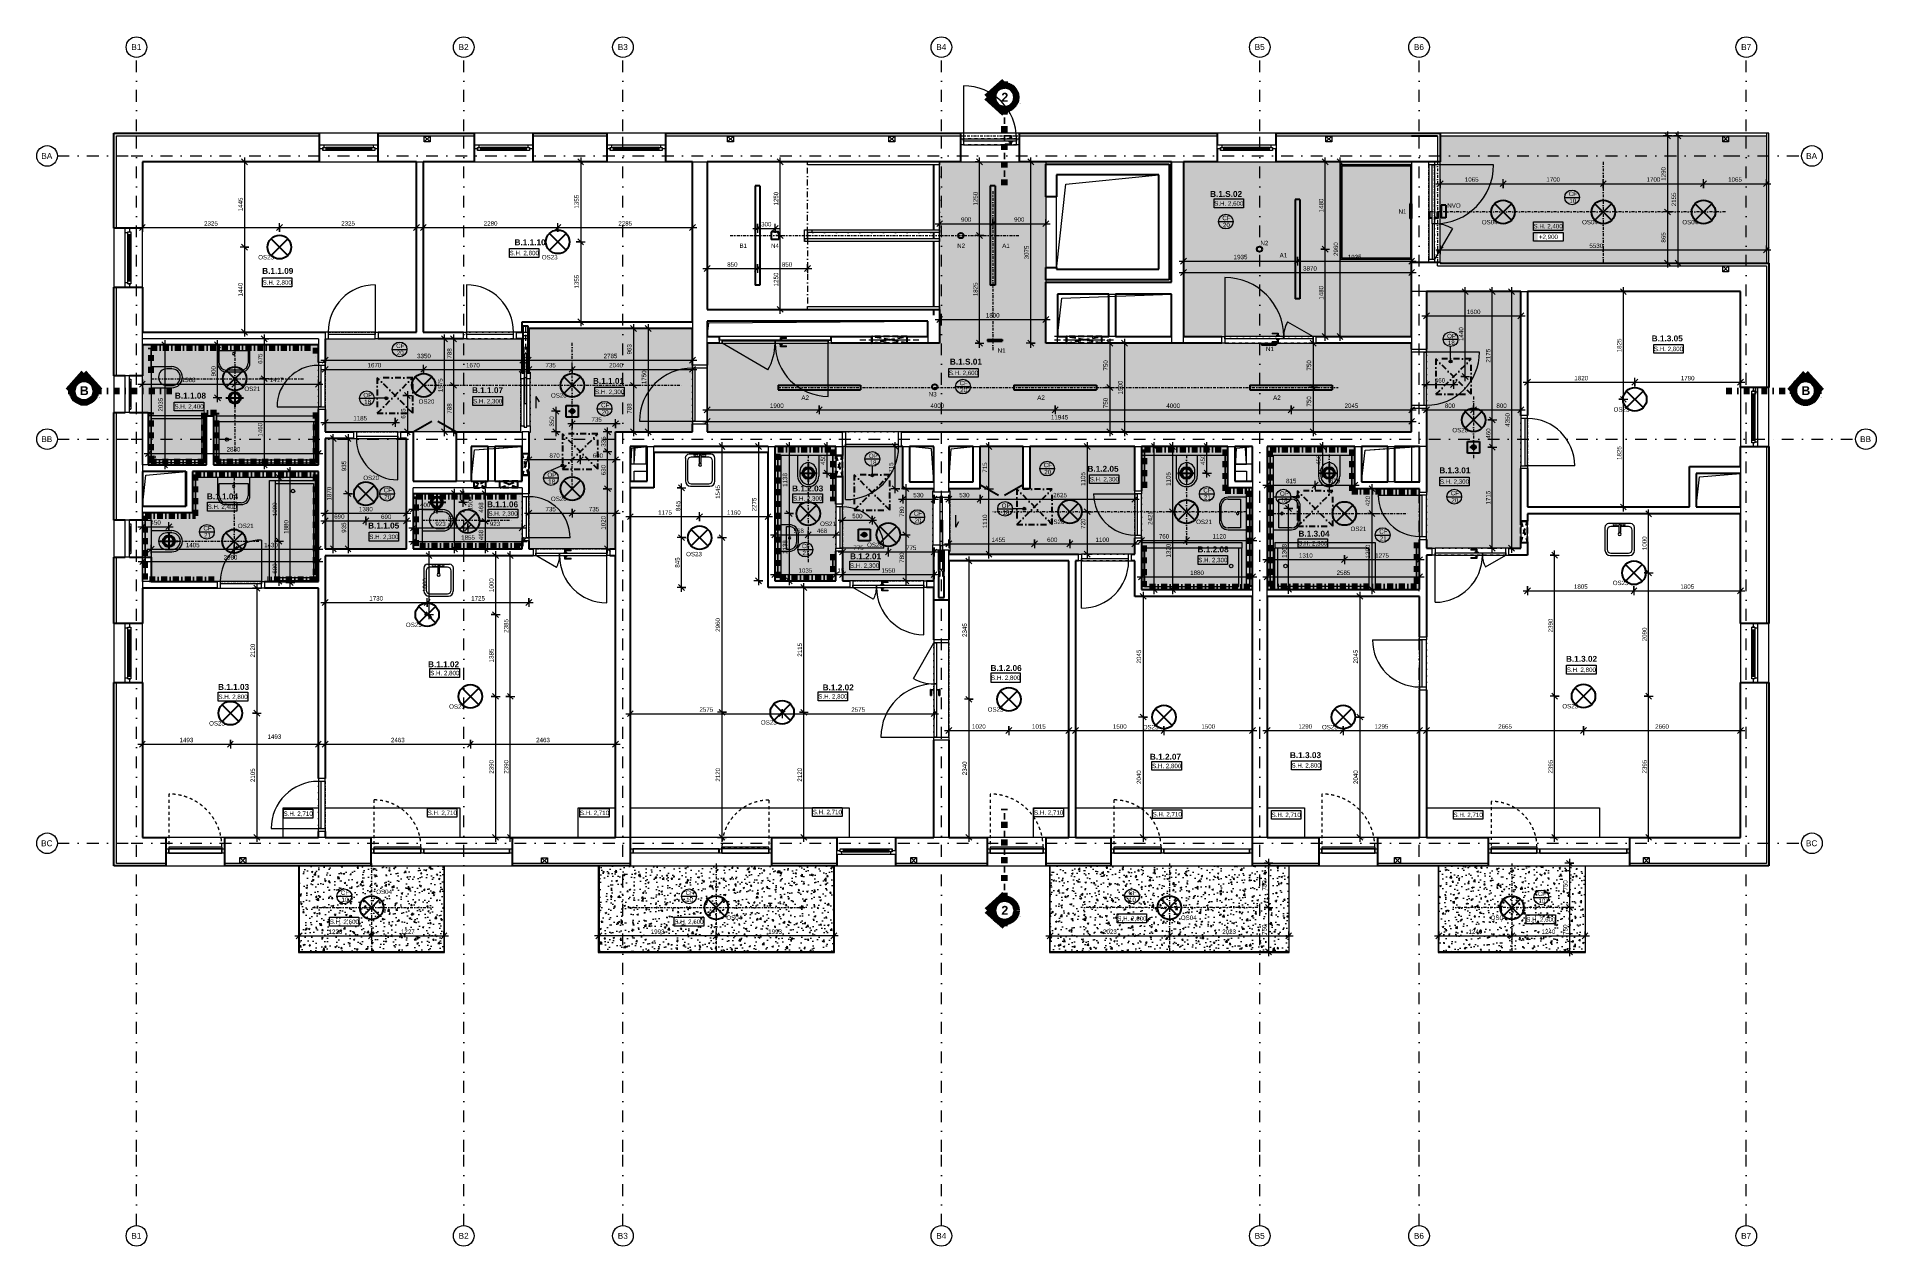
# Model space of a CAD drawing. Header units: millimetres. Extents: x -8169 to 42079, y -1655 to 57622.
# Drawn here: x -8169 to 23024, y 37123 to 57622 of the extents above.
import ezdxf

# ---------------------------------------------------------------- set-up
doc = ezdxf.new("R2010")
doc.units = ezdxf.units.MM
for name, pattern in [('ABMV_DashDot_2_2mm-S0_6mm', [110, 50, -30, 0, -30]), ('HA_Dash_2mm-S1mm', [100, 50, -50]), ('HA_Dash_3mm-S1mm', [150, 100, -50]), ('HA_DashDot_10mm-S3mm', [500, 200, -150, 0, -150]), ('HA_DashDot_2_2mm-S0_6mm', [110, 50, -30, 0, -30]), ('HA_DashDot_4mm-S1mm', [200, 100, -50, 0, -50]), ('HA_DashDot_6mm-S2mm', [300, 100, -100, 0, -100])]:
    doc.linetypes.add(name, pattern=pattern)
for name, color, linetype, lineweight in [('-UNDERLAY_A-AREA-____-OTLN', 9, 'Continuous', 25), ('-UNDERLAY_A-DETL-____-OTLN', 9, 'Continuous', 25), ('-UNDERLAY_A-FLOR-HRAL-OTLN', 9, 'Continuous', 9), ('-UNDERLAY_A-GENM-____-HDLN', 9, 'HA_Dash_3mm-S1mm', 9), ('-UNDERLAY_A-GENM-____-OTLN', 9, 'Continuous', 9), ('-UNDERLAY_A-GLAZ-CWMG-OTLN', 9, 'Continuous', 5), ('-UNDERLAY_I-WALL-____-OTLN', 9, 'Continuous', 9), ('-UNDERLAY_P-SANR-FIXT-OTLN', 9, 'Continuous', 9), ('A-____-____-DIMS', 9, 'Continuous', 5), ('A-____-____-DIMS-50', 9, 'Continuous', 5), ('A-AREA-____-IDEN', 9, 'Continuous', 9), ('A-CLNG-____-IDEN', 9, 'Continuous', 9), ('A-CLNG-____-OTLN', 9, 'Continuous', 9), ('A-CLNG-____-PATT', 9, 'Continuous', 9), ('A-DETL-____-OTLN', 9, 'Continuous', 25), ('A-DETL-____-THIN', 9, 'Continuous', 9), ('A-DETL-GENF-OTLN', 9, 'Continuous', 9), ('A-DOOR-____-MCUT', 9, 'HA_DashDot_2_2mm-S0_6mm', 9), ('A-DOOR-____-OTLN', 9, 'Continuous', 9), ('A-DOOR-FRAM-MCUT', 9, 'Continuous', 9), ('A-DOOR-FRAM-OTLN', 9, 'Continuous', 9), ('A-FLOR-____-OTLN', 9, 'Continuous', 9), ('A-FLOR-____-OVHD', 9, 'HA_DashDot_4mm-S1mm', 25), ('A-GENM-____-HDLN', 9, 'HA_Dash_3mm-S1mm', 9), ('A-GENM-____-IDEN', 9, 'Continuous', 9), ('A-GENM-____-MCUT', 9, 'HA_Dash_3mm-S1mm', 25), ('A-GENM-____-OTLN', 9, 'Continuous', 9), ('A-GLAZ-____-MCUT', 9, 'Continuous', 5), ('A-GLAZ-____-OTLN', 9, 'Continuous', 5), ('A-GLAZ-CURT-MCUT', 9, 'Continuous', 5), ('A-GLAZ-CURT-OTLN', 9, 'Continuous', 5), ('A-GLAZ-CWMG-MCUT', 9, 'Continuous', 5), ('A-GLAZ-CWMG-OTLN', 9, 'Continuous', 5), ('A-WALL-____-MCUT', 9, 'Continuous', 25), ('A-WALL-____-OTLN', 9, 'Continuous', 9), ('E-LITE-EQPM-IDEN', 9, 'Continuous', 9), ('E-LITE-EQPM-OTLN', 9, 'Continuous', 9), ('G-____-____-DIMS', 9, 'Continuous', 5), ('G-____-____-SYMB', 9, 'Continuous', 5), ('I-WALL-____-MCUT', 9, 'Continuous', 25), ('I-WALL-____-OTLN', 9, 'Continuous', 9), ('M-HVAC-CDFF-OTLN', 9, 'Continuous', 9), ('M-HVAC-DUCT-OTLN', 9, 'Continuous', 9), ('S-GRID-____-IDEN', 9, 'Continuous', 9), ('S-GRID-____-OTLN', 9, 'Continuous', 5), ('S-STRS-____-MBND', 9, 'HA_DashDot_4mm-S1mm', 9)]:
    doc.layers.add(name, color=color, linetype=linetype, lineweight=lineweight)
doc.styles.add('Arial', font='arial.ttf', dxfattribs={"height": 100})
doc.styles.add('Arial_1', font='arial.ttf', dxfattribs={"height": 75})
doc.styles.add('Arial_2', font='arial.ttf', dxfattribs={"width": 0.8, "height": 75})
doc.styles.add('Arial_3', font='arial.ttf', dxfattribs={"height": 50})
doc.styles.add('Arial_B', font='arialbd.ttf', dxfattribs={"height": 100})
doc.styles.add('Arial_B_1', font='arialbd.ttf', dxfattribs={"height": 150})
doc.dimstyles.new('Inner_Dimensions', dxfattribs={"dimscale": 304.8, "dimtxt": 76.519455, "dimasz": 0.328084, "dimexe": 0.246063, "dimexo": 0.0625, "dimgap": 0.032808, "dimtad": 1, "dimdec": 0, "dimzin": 0, "dimdsep": 46, "dimtxsty": 'Arial_1', "dimblk1": 'OBLIQUE', "dimblk2": 'OBLIQUE', "dimsah": 1, "dimcen": 0.09, "dimdle": 0.246063, "dimazin": 0, "dimtfac": 1, "dimtdec": 4, "dimtix": 1, "dimtmove": 0, "dimatfit": 3, "dimfxl": 0.246063, "dimfxlon": 1, "dimtvp": 1, "dimtolj": 1, "dimtzin": 0, "dimlwd": 9, "dimlwe": 9, "dimarcsym": 2})
doc.dimstyles.new('Inner_Dimensions_1', dxfattribs={"dimscale": 304.8, "dimtxt": 76.519455, "dimasz": 0.328084, "dimexe": 0.246063, "dimexo": 0.0625, "dimgap": 0.032808, "dimtad": 1, "dimdec": 0, "dimzin": 0, "dimdsep": 46, "dimtxsty": 'Arial_1', "dimblk1": 'OBLIQUE', "dimblk2": 'OBLIQUE', "dimsah": 1, "dimcen": 0.09, "dimdle": 0.246063, "dimazin": 0, "dimtfac": 1, "dimtdec": 4, "dimtix": 1, "dimtmove": 2, "dimatfit": 3, "dimfxl": 0.246063, "dimfxlon": 1, "dimtvp": 1, "dimtolj": 1, "dimtzin": 0, "dimlwd": 9, "dimlwe": 9, "dimarcsym": 2})
doc.dimstyles.new('Inner_Dimensions_2', dxfattribs={"dimscale": 304.8, "dimtxt": 76.519455, "dimasz": 0.328084, "dimexe": 0.246063, "dimexo": 0.0625, "dimgap": 0.032808, "dimtad": 1, "dimdec": 0, "dimzin": 0, "dimdsep": 46, "dimtxsty": 'Arial_1', "dimblk1": 'OBLIQUE', "dimblk2": 'OBLIQUE', "dimsah": 1, "dimcen": 0.09, "dimdle": 0.246063, "dimazin": 0, "dimtfac": 1, "dimtdec": 4, "dimtix": 1, "dimtmove": 1, "dimatfit": 3, "dimfxl": 0.246063, "dimfxlon": 1, "dimtvp": 1, "dimtolj": 1, "dimtzin": 0, "dimlwd": 9, "dimlwe": 9, "dimarcsym": 2})
pattern_1 = [(50, (0, 0), (268.9728, -23.5317), [28.125, -309.375]), (355, (0, 0), (-52.0318, 282.0722), [22.5, -247.5]), (100.451, (22.41, -1.96), (216.9426, 258.5382), [23.903, -262.928]), (46.184, (0, 75), (400.2152, -62.0716), [42.188, -464.063]), (96.636, (33.35, 69.83), (350.496, 365.2971), [35.854, -394.392]), (351.184, (0, 75), (350.4995, 365.2935), [33.75, -371.25]), (21, (37.5, 56.25), (223.8405, -150.9819), [28.125, -309.375]), (326, (37.5, 56.25), (91.2433, 271.9314), [22.5, -247.5]), (71.451, (56.15, 43.67), (315.0841, 120.9468), [23.903, -262.928]), (37.5, (0, 0), (4.55924, 124.83529), [1.676, -242.824, 1.676, -249.574, -248.437]), (37.5, (0, 0), (4.55924, 124.83529), [-495.75, 1.676, -246.761]), (7.5, (0, 0), (98.65052, 147.90482), [1.676, -141.574, 1.676, -237.199, -94.687]), (7.5, (0, 0), (98.65052, 147.90482), [-382.125, 1.676, -93.011]), (327.5, (-83.62, 0), (200.183, -8.4578), [1.676, -92.074, 1.676, -290.824, -388.125]), (327.5, (-83.62, 0), (200.183, -8.4578), [-386.25, 1.676, -386.449]), (317.5, (-121.12, 0), (218.6952, 37.53903), [1.676, -120.199, 1.676, -192.574, -275.625]), (317.5, (-121.12, 0), (218.6952, 37.53903), [-316.125, 1.676, -273.949])]

msp = doc.modelspace()

# ---------------------------------------------------------------- texts
at = {"layer": 'A-AREA-____-IDEN', "lineweight": 5, "char_height": 100, "attachment_point": 1, "style": 'Arial_B'}
for s, insert, width in [('B.1.S.02', (11727.8, 55008.3), 673.417), ('B.1.1.10', (-67.8, 54189.4), 653.375), ('B.1.1.09', (-4346.9, 53704.7), 653.375), ('B.1.3.05', (19216.2, 52559.8), 653.375), ('B.1.S.01', (7315.4, 52165.5), 673.417), ('B.1.1.01', (1262.4, 51839.9), 653.375), ('B.1.1.08', (-5827.5, 51589.4), 653.375), ('B.1.1.07', (-789.7, 51682.9), 653.375), ('B.1.2.05', (9647.7, 50349.8), 653.375), ('B.1.3.01', (15614.9, 50323.5), 653.375), ('B.1.2.03', (4639.3, 50016.2), 653.375), ('B.1.1.04', (-5285, 49881.9), 653.375), ('B.1.1.06', (-534.7, 49748.2), 653.375), ('B.1.1.05', (-2550.9, 49387.7), 653.375), ('B.1.2.08', (11514, 48984.4), 653.375), ('B.1.3.04', (13226.3, 49250), 653.375), ('B.1.2.01', (5621.3, 48866.7), 653.375), ('B.1.3.02', (17762.9, 47128.9), 653.375), ('B.1.1.02', (-1534.8, 47036.5), 653.375), ('B.1.2.06', (8004.9, 46972.4), 653.375), ('B.1.1.03', (-5096.1, 46653), 653.375), ('B.1.2.02', (5157.4, 46644.4), 653.375), ('B.1.2.07', (10707.2, 45469.2), 653.375), ('B.1.3.03', (13081.9, 45496.4), 653.375)]:
    msp.add_mtext(s, dxfattribs=dict(at, insert=insert, width=width))
at = {"layer": 'A-CLNG-____-IDEN', "lineweight": 5, "char_height": 75, "attachment_point": 1, "style": 'Arial_2'}
for s, insert, width in [('CF', (17808.6, 54997.7), 137.89), ('CF', (11936.2, 54589.1), 137.89), ('10', (17819.2, 54878.6), 115.443), ('20', (11946.8, 54470.1), 115.443), ('CF', (-2074.8, 52422.5), 137.89), ('20', (-2064.2, 52303.5), 115.443), ('CF', (7479.1, 51792.2), 137.89), ('20', (7489.6, 51673.2), 115.443), ('CF', (1400.7, 51416.5), 137.89), ('20', (1411.3, 51297.4), 115.443), ('CF', (8905.9, 50401.8), 137.89), ('20', (8916.5, 50282.7), 115.443), ('CF', (-2287.4, 49975.9), 137.89), ('CF', (11612.7, 49973), 137.89), ('CF', (15809.5, 49925.6), 137.89), ('20', (-2276.8, 49856.8), 115.443), ('21', (11623.3, 49853.9), 115.443), ('20', (15820.1, 49806.5), 115.443), ('CF', (-5342.8, 49330.4), 137.89), ('CF', (6703.8, 49580.3), 137.89), ('20', (6714.4, 49461.2), 115.443), ('21', (-5332.2, 49211.3), 115.443), ('CF', (4804.8, 49029.7), 137.89), ('CF', (14595.9, 49274.4), 137.89), ('21', (14606.5, 49155.3), 115.443), ('21', (4815.4, 48910.7), 115.443), ('CF', (-3012.4, 43152), 137.89), ('CF', (2832.6, 43152), 137.89), ('CF', (10343, 43152), 137.89), ('CF', (17286, 43133.5), 137.89), ('10', (-3001.8, 43032.9), 115.443), ('10', (2843.2, 43032.9), 115.443), ('10', (10353.6, 43032.9), 115.443), ('10', (17296.6, 43014.5), 115.443)]:
    msp.add_mtext(s, dxfattribs=dict(at, insert=insert, width=width))
at = {"layer": 'A-GENM-____-IDEN', "lineweight": 5, "char_height": 75, "attachment_point": 1, "style": 'Arial_2'}
for s, insert, width in [('OP', (15747, 52587.5), 147.51), ('18', (15760.2, 52474.8), 115.443), ('OP', (-2631.2, 51586.1), 147.51), ('18', (-2618, 51473.4), 115.443), ('OP', (5941.5, 50557.1), 147.51), ('OP', (490.4, 50234.8), 147.51), ('18', (5954.7, 50444.4), 115.443), ('18', (503.6, 50122.1), 115.443), ('OP', (12912.4, 49917.5), 147.51), ('OP', (8192.8, 49712.2), 147.51), ('18', (8206, 49599.5), 115.443), ('18', (12925.6, 49804.8), 115.443)]:
    msp.add_mtext(s, dxfattribs=dict(at, insert=insert, width=width))
at = {"layer": 'E-LITE-EQPM-IDEN', "lineweight": 5, "char_height": 75, "attachment_point": 1, "style": 'Arial_2'}
for s, insert, width in [('N1', (14923.8, 54698.6), 131.477), ('NVO', (15750, 54800), 221.266), ('OS04', (16335.3, 54518.7), 262.953), ('OS04', (18035.3, 54518.7), 262.953), ('OS04', (19735.3, 54518.7), 262.953), ('B1', (3747.1, 54118.4), 125.063), ('N4', (4282, 54118.4), 131.477), ('N2', (7439.3, 54118.4), 131.477), ('A1', (8202.8, 54118.4), 125.063), ('N2', (12581.1, 54164.4), 131.477), ('OS23', (-4414.7, 53923.4), 262.953), ('OS23', (394.8, 53923.8), 262.953), ('A1', (12907.1, 53957), 125.063), ('N1', (8125.2, 52341.1), 131.477), ('N1', (12675.6, 52369.3), 131.477), ('OS21', (-4648.7, 51693.4), 262.953), ('OS20', (-1694.6, 51477.9), 262.953), ('OS20', (550.3, 51580.9), 262.953), ('A2', (4797.1, 51543.4), 125.063), ('N3', (6956.3, 51600.9), 131.477), ('A2', (8797.1, 51543.4), 125.063), ('A2', (12797.1, 51543.4), 125.063), ('OS23', (18570.3, 51343.4), 262.953), ('OS20', (15835.3, 50993.4), 262.953), ('OS20', (-2633.1, 50184.5), 262.953), ('OS20', (550.3, 49828.4), 262.953), ('OS21', (-4759.1, 49370.3), 262.953), ('OS21', (5113.8, 49405.9), 262.953), ('OS20', (8990.3, 49438.4), 262.953), ('OS21', (11490.9, 49438.4), 262.953), ('OS21', (14109.8, 49319.6), 262.953), ('OS20', (5910.3, 49048.4), 262.953), ('OS23', (2842.6, 48892), 262.953), ('OS23', (18555.3, 48403.4), 262.953), ('OS23', (-1909.7, 47693.4), 262.953), ('OS23', (-1177.2, 46308.4), 262.953), ('OS23', (7955.3, 46258.4), 262.953), ('OS23', (17700.3, 46313.4), 262.953), ('OS23', (-5247.2, 46023.4), 262.953), ('OS23', (4110.3, 46038.4), 262.953), ('OS23', (10585.3, 45958.4), 262.953), ('OS23', (13625.3, 45958.4), 262.953), ('OS04', (-2413.5, 43167.1), 262.953), ('OS04', (3523.8, 42728.7), 262.953), ('OS04', (11231.4, 42728.7), 262.953), ('OS04', (16485.3, 42728.4), 262.953)]:
    msp.add_mtext(s, dxfattribs=dict(at, insert=insert, width=width))
at = {"layer": 'G-____-____-DIMS', "lineweight": 9, "char_height": 75, "width": 592.246, "attachment_point": 1, "line_spacing_factor": 0.941778, "style": 'Arial_1'}
for s, insert in [('S.H. 2,600', (11798.1, 54835.5)), ('S.H. 2,400', (17212.7, 54449.9)), ('S.H. 2,800', (-150.1, 53995.1)), ('S.H. 2,800', (-4339.9, 53496.8)), ('S.H. 2,800', (19254, 52369.5)), ('S.H. 2,600', (7298.1, 51963.3)), ('S.H. 2,300', (-770.7, 51484.4)), ('S.H. 2,300', (1297.5, 51642.2)), ('S.H. 2,400', (-5834.6, 51393.1)), ('S.H. 2,300', (9685.8, 50161.2)), ('S.H. 2,300', (15624.1, 50121.2)), ('S.H. 2,400', (-5272.1, 49694.5)), ('S.H. 2,300', (4656.6, 49835.8)), ('S.H. 2,300', (-509.8, 49578.5)), ('S.H. 2,300', (-2530.4, 49184.4)), ('S.H. 2,300', (13222.9, 49075)), ('S.H. 2,300', (5621.3, 48696.5)), ('S.H. 2,300', (11527.1, 48791.6)), ('S.H. 2,800', (-1498, 46875.9)), ('S.H. 2,800', (8013.5, 46796.4)), ('S.H. 2,800', (17775.3, 46931.8)), ('S.H. 2,800', (5083.5, 46480.1)), ('S.H. 2,800', (-5088.3, 46472.5)), ('S.H. 2,800', (10744, 45300.8)), ('S.H. 2,800', (13109.1, 45310.4)), ('S.H. 2,710', (-3984.3, 44492.1)), ('S.H. 2,710', (-1540.7, 44505.9)), ('S.H. 2,710', (1041, 44505.9)), ('S.H. 2,710', (4989.5, 44519.7)), ('S.H. 2,710', (8743, 44510.4)), ('S.H. 2,710', (10752.6, 44482.4)), ('S.H. 2,710', (12770.5, 44471.5)), ('S.H. 2,710', (15856.1, 44471.5)), ('S.H. 2,600', (-3202, 42659.9)), ('S.H. 2,600', (2643, 42659.9)), ('S.H. 2,600', (10154.2, 42715.2)), ('S.H. 2,600', (17089.7, 42699))]:
    msp.add_mtext(s, dxfattribs=dict(at, insert=insert))
at = {"layer": 'G-____-____-SYMB', "attachment_point": 1}
for s, insert, char_height, width, style in [('\\fArial|b1|i0|c0|p34|;2', (8188.6, 56673.3), 150, 144.304, 'Arial_B_1'), ('-', (8496.2, 56516.3), 50, 28.059, 'Arial_3'), ('\\fArial|b1|i0|c0|p34|;B', (-7440.1, 51699.4), 150, 184.388, 'Arial_B_1'), ('-', (-7116, 51542.4), 50, 28.059, 'Arial_3'), ('\\fArial|b1|i0|c0|p34|;B', (21754.4, 51699.4), 150, 184.388, 'Arial_B_1'), ('-', (22078.5, 51542.4), 50, 28.059, 'Arial_3'), ('\\fArial|b1|i0|c0|p34|;2', (8188.6, 42891.2), 150, 144.304, 'Arial_B_1'), ('-', (8496.2, 42734.2), 50, 28.059, 'Arial_3')]:
    msp.add_mtext(s, dxfattribs=dict(at, insert=insert, char_height=char_height, width=width, style=style))
at = {"layer": 'S-GRID-____-IDEN', "lineweight": 5, "char_height": 100, "attachment_point": 1, "style": 'Arial'}
for s, insert, width in [('B1', (-6566.7, 57498.1), 212.447), ('B2', (-1016.7, 57498.1), 212.447), ('B3', (1683.3, 57498.1), 212.447), ('B4', (7083.3, 57498.1), 212.447), ('B5', (12483.3, 57498.1), 212.447), ('B6', (15183.3, 57498.1), 212.447), ('B7', (20733.3, 57498.1), 212.447), ('BA', (-8093.1, 55652.8), 232.489), ('BA', (21835.3, 55652.8), 232.489), ('BB', (-8093.1, 50852.8), 232.489), ('BB', (22750.1, 50852.8), 232.489), ('BC', (-8096.6, 44002.8), 240.506), ('BC', (21831.8, 44002.8), 240.506), ('B1', (-6566.7, 37349.2), 212.447), ('B2', (-1016.7, 37349.2), 212.447), ('B3', (1683.3, 37349.2), 212.447), ('B4', (7083.3, 37349.2), 212.447), ('B5', (12483.3, 37349.2), 212.447), ('B6', (15183.3, 37349.2), 212.447), ('B7', (20733.3, 37349.2), 212.447)]:
    msp.add_mtext(s, dxfattribs=dict(at, insert=insert, width=width))

# ---------------------------------------------------------------- blocks, each defined once
blk = doc.blocks.new('Top Rail Type - Top Rail_Internal_-1408388-DPS_B - 1NP')
at = {"layer": '-UNDERLAY_A-FLOR-HRAL-OTLN'}
for p, q in [((4901, 55452), (4901, 55502)), ((4901, 55502), (7141, 55502)), ((7141, 55452), (4901, 55452)), ((7141, 55502), (7141, 55452))]:
    blk.add_line(p, q, dxfattribs=at)
blk = doc.blocks.new('Top Rail Type - Top Rail_Internal_-1408404-DPS_B - 1NP')
at = {"layer": '-UNDERLAY_A-FLOR-HRAL-OTLN'}
for p, q in [((4850, 54353), (4975, 54353)), ((4850, 54228), (4850, 54353)), ((4975, 54303), (4900, 54303)), ((4900, 54303), (4900, 54228)), ((4975, 54353), (7141, 54353)), ((4975, 54353), (4975, 54303)), ((7141, 54303), (4975, 54303)), ((7141, 54353), (7141, 54303)), ((4850, 54202), (4850, 54228)), ((4850, 54202), (4850, 54152)), ((4850, 54152), (4850, 54202)), ((4850, 54202), (7141, 54202)), ((7141, 54152), (4850, 54152)), ((4900, 54228), (4900, 54202)), ((7141, 54202), (7141, 54152))]:
    blk.add_line(p, q, dxfattribs=at)
blk = doc.blocks.new('ABMV_Toilet_WallHung - Default-1991236-DPS_B - 1NP')
at = {"layer": '-UNDERLAY_P-SANR-FIXT-OTLN', "color": 254}
for p, q in [((-55, 75), (-55, 425)), ((-16, 426), (-16, 340)), ((266, 340), (266, 426)), ((305, 75), (305, 425))]:
    blk.add_line(p, q, dxfattribs=at)
for centre, radius, start, end in [((125, 425), 180, 0, 180), ((125, 426), 141, 360, 180), ((125, 340), 141, 180, 360)]:
    blk.add_arc(centre, radius, start, end, dxfattribs=at)
blk = doc.blocks.new('ABMV_WashBasin_Generic - 550x460-1959867-DPS_B - 1NP')
at = {"layer": '-UNDERLAY_P-SANR-FIXT-OTLN', "color": 254}
for p, q in [((-150, 360), (-150, 50)), ((-120, 150), (-120, 360)), ((250, 510), (0, 510)), ((0, 480), (250, 480)), ((370, 360), (370, 150)), ((400, 50), (400, 360)), ((-150, 50), (400, 50)), ((370, 150), (-120, 150))]:
    blk.add_line(p, q, dxfattribs=at)
for centre, radius, start, end in [((0, 360), 150, 90, 180), ((0, 360), 120, 90, 180), ((250, 360), 150, 360, 90), ((250, 360), 120, 360, 90), ((125, 200), 20, 90, 270), ((125, 200), 20, 270, 90)]:
    blk.add_arc(centre, radius, start, end, dxfattribs=at)
blk = doc.blocks.new('ABMV_Bathtub_Generic - 800_1700-1419220-DPS_B - 1NP')
at = {"layer": '-UNDERLAY_P-SANR-FIXT-OTLN', "color": 254}
for p, q in [((100, 1700), (800, 1700)), ((100, 1700), (800, 1700)), ((100, 1650), (750, 1650)), ((100, 1650), (750, 1650)), ((750, 1650), (750, 50)), ((750, 1650), (750, 50)), ((800, 1700), (800, 0)), ((800, 1700), (800, 0)), ((750, 50), (100, 50)), ((750, 50), (100, 50)), ((800, 0), (100, 0)), ((800, 0), (100, 0))]:
    blk.add_line(p, q, dxfattribs=at)
blk.add_circle((400, 180), 30, dxfattribs=at)
blk = doc.blocks.new('ABMV_ShowerBasin_Generic - 800x960-1545186-DPS_B - 1NP')
at = {"layer": '-UNDERLAY_P-SANR-FIXT-OTLN', "color": 254}
for p, q in [((0, 800), (960, 800)), ((0, 800), (0, 0)), ((50, 750), (910, 750)), ((50, 50), (50, 750)), ((910, 750), (910, 50)), ((960, 800), (960, 0)), ((960, 0), (0, 0)), ((910, 50), (50, 50))]:
    blk.add_line(p, q, dxfattribs=at)
blk.add_circle((100, 100), 20, dxfattribs=at)
blk = doc.blocks.new('ABMV_Bathtub_Generic - 800_1700-V1-DPS_B - 1NP')
at = {"layer": '-UNDERLAY_P-SANR-FIXT-OTLN', "color": 254}
for p, q in [((0, 0), (0, 1700)), ((0, 1700), (700, 1700)), ((0, 1700), (700, 1700)), ((0, 1700), (0, 0)), ((50, 50), (50, 1650)), ((50, 1650), (700, 1650)), ((50, 1650), (700, 1650)), ((50, 50), (50, 1650)), ((700, 0), (0, 0)), ((700, 0), (0, 0)), ((700, 50), (50, 50)), ((700, 50), (50, 50))]:
    blk.add_line(p, q, dxfattribs=at)
blk.add_circle((400, 180), 30, dxfattribs=at)
blk = doc.blocks.new('ABMV_WashBasin_Generic - 550x460-1520088-DPS_B - 1NP')
at = {"layer": '-UNDERLAY_P-SANR-FIXT-OTLN', "color": 254}
for p, q in [((-150, 360), (-150, 50)), ((-120, 150), (-120, 360)), ((250, 510), (0, 510)), ((0, 480), (250, 480)), ((370, 360), (370, 150)), ((400, 50), (400, 360)), ((370, 150), (-120, 150))]:
    blk.add_line(p, q, dxfattribs=at)
for centre, radius, start, end in [((0, 360), 150, 90, 180), ((0, 360), 120, 90, 180), ((250, 360), 150, 360, 90), ((250, 360), 120, 360, 90), ((125, 200), 20, 90, 270), ((125, 200), 20, 270, 90)]:
    blk.add_arc(centre, radius, start, end, dxfattribs=at)
blk = doc.blocks.new('ABMV_Bathtub_Generic - 800_1700-V2-DPS_B - 1NP')
at = {"layer": '-UNDERLAY_P-SANR-FIXT-OTLN', "color": 254}
for p, q in [((750, 1600), (750, 50)), ((750, 1600), (750, 50)), ((800, 1600), (800, 0)), ((800, 1600), (800, 0)), ((750, 50), (100, 50)), ((750, 50), (100, 50)), ((800, 0), (100, 0)), ((800, 0), (100, 0))]:
    blk.add_line(p, q, dxfattribs=at)
blk.add_circle((400, 180), 30, dxfattribs=at)
blk = doc.blocks.new('ABMV_Bathtub_Generic - 800_1700-1426710-DPS_B - 1NP')
at = {"layer": '-UNDERLAY_P-SANR-FIXT-OTLN', "color": 254}
for p, q in [((800, 0), (100, 0)), ((800, 0), (100, 0)), ((800, -1700), (800, 0)), ((800, -1700), (800, 0)), ((750, -50), (100, -50)), ((750, -50), (100, -50)), ((750, -1650), (750, -50)), ((750, -1650), (750, -50)), ((100, -1650), (750, -1650)), ((100, -1650), (750, -1650)), ((100, -1700), (800, -1700)), ((100, -1700), (800, -1700))]:
    blk.add_line(p, q, dxfattribs=at)
blk.add_circle((400, -180), 30, dxfattribs=at)
blk = doc.blocks.new('Skříňka se dřezem_ pravoúhlá - 500 x 440mm-1452876-DPS_B - 1NP')
at = {"layer": '-UNDERLAY_P-SANR-FIXT-OTLN', "color": 254}
for p, q in [((-234, 117), (-234, -271)), ((-234, 117), (-234, -271)), ((-196, 69), (-196, -258)), ((202, 180), (-171, 180)), ((202, 180), (-171, 180)), ((3, 133), (-133, 133)), ((92, 180), (-73, 180)), ((-73, 142), (3, 142)), ((3, 161), (3, 40)), ((28, 161), (28, 40)), ((28, 142), (92, 142)), ((164, 133), (28, 133)), ((228, -258), (228, 69)), ((266, -276), (266, 117)), ((266, -276), (266, 117)), ((-145, -360), (181, -360)), ((-145, -360), (181, -360)), ((-133, -322), (164, -322))]:
    blk.add_line(p, q, dxfattribs=at)
for centre, radius, start, end in [((-171, 117), 63.5, 90, 180), ((-171, 117), 63.5, 90, 180), ((-133, 69), 63.5, 90, 180), ((-73, 161), 19, 90, 270), ((-48, 161), 19, 360, 180), ((-48, 161), 19, 180, 0), ((16, 3), 25.4, 360, 180), ((16, 3), 25.4, 180, 0), ((16, 161), 12.7, 360, 180), ((16, 40), 12.7, 180, 0), ((66, 161), 19, 360, 180), ((66, 161), 19, 180, 360), ((92, 161), 19, 270, 90), ((164, 69), 63.5, 0, 90), ((202, 117), 63.5, 0, 90), ((202, 117), 63.5, 360, 90), ((-145, -271), 88.9, 180, 270), ((-145, -271), 88.9, 180, 270), ((-133, -258), 63.5, 180, 270), ((164, -258), 63.5, 270, 0), ((181, -276), 84.4, 270, 0), ((181, -276), 84.4, 270, 0)]:
    blk.add_arc(centre, radius, start, end, dxfattribs=at)
blk = doc.blocks.new('ABMV_WashBasin_Generic - 450x300-1494710-DPS_B - 1NP')
at = {"layer": '-UNDERLAY_P-SANR-FIXT-OTLN', "color": 254}
for p, q in [((200, 350), (50, 350)), ((50, 320), (200, 320)), ((-100, 200), (-100, 50)), ((-70, 150), (-70, 200)), ((320, 150), (-70, 150)), ((320, 200), (320, 150)), ((350, 50), (350, 200))]:
    blk.add_line(p, q, dxfattribs=at)
for centre, radius, start, end in [((50, 200), 150, 90, 180), ((50, 200), 120, 90, 180), ((200, 200), 150, 360, 90), ((200, 200), 120, 360, 90), ((125, 200), 20, 90, 270), ((125, 200), 20, 270, 90)]:
    blk.add_arc(centre, radius, start, end, dxfattribs=at)
blk = doc.blocks.new('Obdélníková příčel - 50x70mm EXT-1516068-DPS_B - 1NP')
at = {"layer": '-UNDERLAY_A-GLAZ-CWMG-OTLN'}
for p, q in [((-5929, 43788), (-5929, 43858)), ((-5929, 43858), (-5029, 43858)), ((-5929, 43788), (-5029, 43788)), ((-5029, 43858), (-5029, 43788))]:
    blk.add_line(p, q, dxfattribs=at)
blk = doc.blocks.new('Obdélníková příčel - 50x70mm EXT-1514294-DPS_B - 1NP')
at = {"layer": '-UNDERLAY_A-GLAZ-CWMG-OTLN'}
for p, q in [((-1604, 43788), (-1604, 43858)), ((-1604, 43858), (-154, 43858)), ((-1604, 43788), (-154, 43788)), ((-154, 43858), (-154, 43788))]:
    blk.add_line(p, q, dxfattribs=at)
blk = doc.blocks.new('Obdélníková příčel - 50x70mm EXT-1944710-DPS_B - 1NP')
at = {"layer": '-UNDERLAY_A-GLAZ-CWMG-OTLN'}
for p, q in [((-2454, 43788), (-2454, 43858)), ((-2454, 43858), (-1654, 43858)), ((-2454, 43788), (-1654, 43788)), ((-1654, 43858), (-1654, 43788))]:
    blk.add_line(p, q, dxfattribs=at)
blk = doc.blocks.new('Obdélníková příčel - 50x70mm EXT-1518813-DPS_B - 1NP')
at = {"layer": '-UNDERLAY_A-GLAZ-CWMG-OTLN'}
for p, q in [((1946, 43788), (1946, 43858)), ((3400, 43858), (1946, 43858)), ((3400, 43788), (1946, 43788)), ((3400, 43858), (3400, 43788))]:
    blk.add_line(p, q, dxfattribs=at)
blk = doc.blocks.new('Obdélníková příčel - 50x70mm EXT-1944707-DPS_B - 1NP')
at = {"layer": '-UNDERLAY_A-GLAZ-CWMG-OTLN'}
for p, q in [((3450, 43788), (3450, 43858)), ((4246, 43858), (3450, 43858)), ((4246, 43788), (3450, 43788)), ((4246, 43858), (4246, 43788))]:
    blk.add_line(p, q, dxfattribs=at)
blk = doc.blocks.new('Obdélníková příčel - 50x70mm EXT-1944712-DPS_B - 1NP')
at = {"layer": '-UNDERLAY_A-GLAZ-CWMG-OTLN'}
for p, q in [((17321, 43788), (17321, 43858)), ((17321, 43858), (18796, 43858)), ((17321, 43788), (18796, 43788)), ((18796, 43858), (18796, 43788))]:
    blk.add_line(p, q, dxfattribs=at)
blk = doc.blocks.new('Obdélníková příčel - 50x70mm EXT-1514296-DPS_B - 1NP')
at = {"layer": '-UNDERLAY_A-GLAZ-CWMG-OTLN'}
for p, q in [((16496, 43788), (16496, 43858)), ((16496, 43858), (17271, 43858)), ((16496, 43788), (17271, 43788)), ((17271, 43858), (17271, 43788))]:
    blk.add_line(p, q, dxfattribs=at)
blk = doc.blocks.new('Cistici zona_ram - Cistici zona_ram-1747755-DPS_B - 1NP')
at = {"layer": '-UNDERLAY_A-GENM-____-OTLN'}
for p, q in [((15146, 55453), (13946, 55453)), ((13946, 55453), (13946, 53853)), ((13966, 53873), (13966, 55433)), ((13966, 55433), (15126, 55433)), ((15126, 55433), (15126, 53873)), ((15146, 53853), (15146, 55453)), ((13946, 53853), (15146, 53853)), ((15126, 53873), (13966, 53873))]:
    blk.add_line(p, q, dxfattribs=at)
blk = doc.blocks.new('Top Rail Type - Top Rail_Internal_-1876342-DPS_B - 1NP')
at = {"layer": '-UNDERLAY_A-FLOR-HRAL-OTLN'}
for p, q in [((4901, 53003), (4901, 53053)), ((4901, 53053), (7141, 53053)), ((7141, 53053), (7141, 53003)), ((7141, 53003), (4901, 53003))]:
    blk.add_line(p, q, dxfattribs=at)
blk = doc.blocks.new('TB_revizni dvirka 300x300 - TB_revizni dvirka 300x300-1879353-DPS_B - 1NP')
at = {"layer": '-UNDERLAY_A-GENM-____-OTLN'}
for p, q in [((150, 10), (-150, 10)), ((-150, 10), (-150, 0)), ((-150, 0), (150, 0)), ((150, 0), (150, 10))]:
    blk.add_line(p, q, dxfattribs=at)
blk = doc.blocks.new('HA_GM_Opening_Rectangle_WallBased - Default-2069226-DPS_B - 1NP')
at = {"layer": 'A-GENM-____-MCUT'}
for p, q in [((425, 57.5), (-175, -57.5)), ((-175, 57.5), (425, -57.5)), ((-175, 57.5), (-175, -57.5)), ((-175, 57.5), (425, 57.5)), ((425, 57.5), (425, -57.5)), ((-175, -57.5), (425, -57.5))]:
    blk.add_line(p, q, dxfattribs=at)
blk = doc.blocks.new('TB_Porotherm KP11_5_1000mm - TB_Porotherm KP11_5_1000mm-1925202-DPS_B - 1NP')
at = {"layer": '-UNDERLAY_A-GENM-____-HDLN'}
for p, q in [((500, 57.5), (-500, 57.5)), ((-500, 0), (500, 0)), ((-500, -57.5), (500, -57.5))]:
    blk.add_line(p, q, dxfattribs=at)
blk = doc.blocks.new('HA_GM_Opening_Rectangle_WallBased - Default-2071585-DPS_B - 1NP')
at = {"layer": 'A-GENM-____-MCUT'}
for p, q in [((425, 57.5), (-175, -57.5)), ((-175, 57.5), (425, -57.5)), ((-175, 57.5), (-175, -57.5)), ((-175, 57.5), (425, 57.5)), ((425, 57.5), (425, -57.5)), ((-175, -57.5), (425, -57.5))]:
    blk.add_line(p, q, dxfattribs=at)
blk = doc.blocks.new('HA_GM_Opening_Rectangle_WallBased - Default-2071709-DPS_B - 1NP')
at = {"layer": 'A-GENM-____-MCUT'}
for p, q in [((425, 57.5), (-175, -57.5)), ((-175, 57.5), (425, -57.5)), ((-175, 57.5), (-175, -57.5)), ((-175, 57.5), (425, 57.5)), ((425, 57.5), (425, -57.5)), ((-175, -57.5), (425, -57.5))]:
    blk.add_line(p, q, dxfattribs=at)
blk = doc.blocks.new('HA_DR_Single_Swing_Solid - In_BJ_800x2100-2124338-DPS_B - 1NP')
at = {"layer": 'A-DOOR-____-MCUT'}
for p, q in [((-400, 57.5), (400, 57.5)), ((-400, -57.5), (400, -57.5))]:
    blk.add_line(p, q, dxfattribs=at)
at = {"layer": 'A-DOOR-____-OTLN'}
for p, q in [((-400, -17.5), (-400, -57.5)), ((-400, -17.5), (400, -17.5)), ((-400, -57.5), (400, -57.5)), ((400, -17.5), (400, -57.5))]:
    blk.add_line(p, q, dxfattribs=at)
at = {"layer": 'A-DOOR-____-OTLN', "lineweight": 5}
blk.add_line((400, -857.5), (400, -57.5), dxfattribs=at)
blk.add_arc((400, -57.5), 800, 180, 270, dxfattribs=at)
at = {"layer": 'A-DOOR-FRAM-OTLN'}
for p, q in [((-400, 57.5), (-450, 57.5)), ((-450, 57.5), (-450, -57.5)), ((400, 57.5), (-400, 57.5)), ((-400, 57.5), (-400, -57.5)), ((400, -57.5), (400, 57.5)), ((400, 57.5), (450, 57.5)), ((450, 57.5), (450, -57.5)), ((-450, -57.5), (-400, -57.5)), ((450, -57.5), (400, -57.5))]:
    blk.add_line(p, q, dxfattribs=at)
blk = doc.blocks.new('HA_DR_Single_Swing_Solid - In_BJ_800x2100-2124336-DPS_B - 1NP')
at = {"layer": 'A-DOOR-____-MCUT'}
for p, q in [((-400, 57.5), (400, 57.5)), ((-400, -57.5), (400, -57.5))]:
    blk.add_line(p, q, dxfattribs=at)
at = {"layer": 'A-DOOR-____-OTLN', "lineweight": 5}
blk.add_line((400, 857.5), (400, 57.5), dxfattribs=at)
at = {"layer": 'A-DOOR-____-OTLN'}
for p, q in [((400, 57.5), (-400, 57.5)), ((-400, 57.5), (-400, 17.5)), ((400, 17.5), (-400, 17.5)), ((400, 57.5), (400, 17.5))]:
    blk.add_line(p, q, dxfattribs=at)
at = {"layer": 'A-DOOR-____-OTLN', "lineweight": 5}
blk.add_arc((400, 57.5), 800, 90, 180, dxfattribs=at)
at = {"layer": 'A-DOOR-FRAM-OTLN'}
for p, q in [((-450, 57.5), (-450, -57.5)), ((-400, 57.5), (-450, 57.5)), ((-400, 57.5), (-400, -57.5)), ((400, -57.5), (400, 57.5)), ((400, 57.5), (450, 57.5)), ((450, 57.5), (450, -57.5)), ((-450, -57.5), (-400, -57.5)), ((-400, -57.5), (400, -57.5)), ((450, -57.5), (400, -57.5))]:
    blk.add_line(p, q, dxfattribs=at)
blk = doc.blocks.new('HA_DR_Single_Swing_Solid - In_BJ_700x2100-2124342-DPS_B - 1NP')
at = {"layer": 'A-DOOR-____-MCUT'}
for p, q in [((-350, 57.5), (350, 57.5)), ((-350, -57.5), (350, -57.5))]:
    blk.add_line(p, q, dxfattribs=at)
at = {"layer": 'A-DOOR-____-OTLN'}
for p, q in [((-350, -17.5), (-350, -57.5)), ((-350, -17.5), (350, -17.5)), ((-350, -57.5), (350, -57.5)), ((350, -17.5), (350, -57.5))]:
    blk.add_line(p, q, dxfattribs=at)
at = {"layer": 'A-DOOR-____-OTLN', "lineweight": 5}
blk.add_line((350, -757.5), (350, -57.5), dxfattribs=at)
blk.add_arc((350, -57.5), 700, 180, 270, dxfattribs=at)
at = {"layer": 'A-DOOR-FRAM-OTLN'}
for p, q in [((-350, 57.5), (-400, 57.5)), ((-400, 57.5), (-400, -57.5)), ((350, 57.5), (-350, 57.5)), ((-350, 57.5), (-350, -57.5)), ((350, -57.5), (350, 57.5)), ((350, 57.5), (400, 57.5)), ((400, 57.5), (400, -57.5)), ((-400, -57.5), (-350, -57.5)), ((400, -57.5), (350, -57.5))]:
    blk.add_line(p, q, dxfattribs=at)
blk = doc.blocks.new('HA_DR_Single_SlidingToPocket_Solid - In_BJ_800x2100-2105140-DPS_B - 1NP')
at = {"layer": 'A-DOOR-____-MCUT'}
for p, q in [((-400, 78), (400, 78)), ((-400, -77), (400, -77))]:
    blk.add_line(p, q, dxfattribs=at)
at = {"layer": 'A-DOOR-____-MCUT', "linetype": 'Continuous', "lineweight": 5}
for p, q in [((820, 19), (-20, 19)), ((-20, 19), (-20, -20)), ((820, -20), (820, 19)), ((100, -177), (-100, -177)), ((-20, -20), (820, -20)), ((100, -177), (8, -231))]:
    blk.add_line(p, q, dxfattribs=at)
at = {"layer": 'A-DOOR-____-OTLN'}
for p, q in [((-420, 20), (-420, -20)), ((-420, 20), (420, 20)), ((420, 20), (420, -20)), ((-420, -20), (420, -20))]:
    blk.add_line(p, q, dxfattribs=at)
at = {"layer": 'A-DOOR-FRAM-OTLN'}
for p, q in [((-513, 58), (-513, 78)), ((-513, 78), (-400, 78)), ((-493, 58), (-513, 58)), ((-493, 58), (-493, -57)), ((-400, 20), (-420, 20)), ((-420, 20), (-420, -20)), ((-400, 78), (-400, 20)), ((400, 78), (-400, 78)), ((400, 20), (400, 78)), ((400, 78), (512, 78)), ((492, 20), (400, 20)), ((512, 58), (492, 58)), ((492, 58), (492, 20)), ((492, 20), (512, 20)), ((512, 78), (512, 58)), ((512, 20), (512, 47)), ((512, 19), (512, 20)), ((852, 47), (852, 20)), ((932, 47), (852, 47)), ((852, 20), (932, 20)), ((932, 20), (932, 47)), ((-513, -77), (-513, -57)), ((-513, -57), (-493, -57)), ((-400, -77), (-513, -77)), ((-420, -20), (-400, -20)), ((-400, -20), (-400, -77)), ((-400, -77), (400, -77)), ((400, -77), (400, -20)), ((400, -20), (492, -20)), ((512, -77), (400, -77)), ((492, -20), (492, -57)), ((492, -57), (512, -57)), ((512, -47), (512, -20)), ((512, -57), (512, -77)), ((852, -20), (852, -47)), ((932, -20), (852, -20)), ((852, -47), (932, -47)), ((932, -47), (932, -20))]:
    blk.add_line(p, q, dxfattribs=at)
blk = doc.blocks.new('HA_DR_Single_Swing_Solid - In_BJ_900x2100_Vstupni-2124274-DPS_B - 1NP')
at = {"layer": 'A-DOOR-____-MCUT'}
for p, q in [((-450, 125), (450, 125)), ((-450, -125), (450, -125))]:
    blk.add_line(p, q, dxfattribs=at)
at = {"layer": 'A-DOOR-____-OTLN'}
for p, q in [((-500, 125), (500, 125)), ((-500, -125), (500, -125)), ((-450, -85), (-450, -125)), ((-450, -85), (450, -85)), ((-450, -125), (450, -125)), ((450, -85), (450, -125))]:
    blk.add_line(p, q, dxfattribs=at)
at = {"layer": 'A-DOOR-____-OTLN', "lineweight": 5}
blk.add_line((450, -1025), (450, -125), dxfattribs=at)
blk.add_arc((450, -125), 900, 180, 270, dxfattribs=at)
at = {"layer": 'A-DOOR-FRAM-OTLN'}
for p, q in [((-450, 125), (-500, 125)), ((-500, 125), (-500, -125)), ((450, 125), (-450, 125)), ((-450, 125), (-450, -125)), ((450, -125), (450, 125)), ((450, 125), (500, 125)), ((500, 125), (500, -125)), ((-500, -125), (-450, -125)), ((500, -125), (450, -125))]:
    blk.add_line(p, q, dxfattribs=at)
blk = doc.blocks.new('HA_DR_Single_Swing_Solid - In_BJ_900x2100_Vstupni-2124272-DPS_B - 1NP')
at = {"layer": 'A-DOOR-____-MCUT'}
for p, q in [((-450, 125), (450, 125)), ((-450, -125), (450, -125))]:
    blk.add_line(p, q, dxfattribs=at)
at = {"layer": 'A-DOOR-____-OTLN', "lineweight": 5}
blk.add_line((450, 1025), (450, 125), dxfattribs=at)
at = {"layer": 'A-DOOR-____-OTLN'}
for p, q in [((-500, 125), (500, 125)), ((450, 125), (-450, 125)), ((-450, 125), (-450, 85)), ((450, 85), (-450, 85)), ((450, 125), (450, 85)), ((-500, -125), (500, -125))]:
    blk.add_line(p, q, dxfattribs=at)
at = {"layer": 'A-DOOR-____-OTLN', "lineweight": 5}
blk.add_arc((450, 125), 900, 90, 180, dxfattribs=at)
at = {"layer": 'A-DOOR-FRAM-OTLN'}
for p, q in [((-500, 125), (-500, -125)), ((-450, 125), (-500, 125)), ((-450, 125), (-450, -125)), ((450, -125), (450, 125)), ((450, 125), (500, 125)), ((500, 125), (500, -125)), ((-500, -125), (-450, -125)), ((-450, -125), (450, -125)), ((500, -125), (450, -125))]:
    blk.add_line(p, q, dxfattribs=at)
blk = doc.blocks.new('HA_DR_Double_Swing_Solid - In_BJ_1200x2100_800-1670800-DPS_B - 1NP')
at = {"layer": 'A-DOOR-____-MCUT'}
for p, q in [((-600, 58), (600, 58)), ((-600, -57), (600, -57))]:
    blk.add_line(p, q, dxfattribs=at)
at = {"layer": 'A-DOOR-____-OTLN'}
for p, q in [((-108, -9), (-108, 40)), ((-108, 40), (-5, 40)), ((-93, 25), (-93, -9)), ((-5, 25), (-93, 25)), ((-5, 25), (-5, 40)), ((-600, -57), (-600, -17)), ((-600, -17), (-200, -17)), ((-600, -57), (-200, -57)), ((-200, -57), (-200, -17)), ((-200, -17), (-200, -57)), ((-200, -17), (600, -17)), ((-200, -57), (600, -57)), ((-70, -9), (-130, -9)), ((-130, -17), (-130, -9)), ((-130, -65), (-130, -57)), ((-130, -65), (-70, -65)), ((-108, -115), (-108, -65)), ((-5, -115), (-108, -115)), ((-93, -65), (-93, -100)), ((-93, -100), (-5, -100)), ((-70, -17), (-70, -9)), ((-70, -65), (-70, -57)), ((-5, -115), (-5, -100)), ((600, -17), (600, -57))]:
    blk.add_line(p, q, dxfattribs=at)
at = {"layer": 'A-DOOR-____-OTLN', "lineweight": 5}
for p, q in [((-254, -257), (-600, -57)), ((600, -857), (600, -57))]:
    blk.add_line(p, q, dxfattribs=at)
for centre, radius, start, end in [((-600, -57), 400, 330, 0), ((600, -57), 800, 180, 270)]:
    blk.add_arc(centre, radius, start, end, dxfattribs=at)
at = {"layer": 'A-DOOR-____-OTLN'}
for points in [[(-108, 40), (-108, 40), (-107, 40), (-107, 39), (-107, 39), (-106, 39), (-106, 38), (-105, 38), (-105, 37), (-104, 36), (-103, 36), (-103, 35), (-102, 35), (-102, 34), (-101, 34), (-101, 33), (-100, 33), (-100, 32), (-100, 32), (-99, 32), (-99, 31), (-98, 31), (-98, 30), (-97, 30), (-97, 29), (-96, 29), (-96, 28), (-95, 28), (-95, 27), (-94, 27), (-94, 26), (-93, 26), (-93, 26), (-93, 25), (-93, 25), (-93, 25)], [(-93, -100), (-93, -100), (-93, -100), (-93, -101), (-93, -101), (-94, -101), (-94, -102), (-95, -102), (-95, -103), (-96, -104), (-97, -104), (-97, -105), (-98, -105), (-98, -106), (-99, -106), (-99, -107), (-100, -107), (-100, -108), (-100, -108), (-101, -108), (-101, -109), (-102, -109), (-102, -110), (-103, -110), (-103, -111), (-104, -111), (-104, -112), (-105, -112), (-105, -113), (-106, -113), (-106, -114), (-107, -114), (-107, -114), (-107, -115), (-108, -115), (-108, -115)]]:
    blk.add_open_spline(points, degree=3, knots=[0, 0, 0, 0, 0.083333, 0.125, 0.166667, 0.208333, 0.229167, 0.25, 0.291667, 0.333333, 0.354167, 0.375, 0.395833, 0.416667, 0.4375, 0.458333, 0.479167, 0.5, 0.520833, 0.541667, 0.5625, 0.583333, 0.604167, 0.625, 0.645833, 0.666667, 0.6875, 0.708333, 0.75, 0.770833, 0.791667, 0.833333, 0.875, 0.916667, 1, 1, 1, 1], dxfattribs=at)
at = {"layer": 'A-DOOR-FRAM-OTLN'}
for p, q in [((-600, 58), (-650, 58)), ((-650, 58), (-650, -57)), ((600, 58), (-600, 58)), ((-600, 58), (-600, -57)), ((600, -57), (600, 58)), ((600, 58), (650, 58)), ((650, 58), (650, -57)), ((-650, -57), (-600, -57)), ((650, -57), (600, -57))]:
    blk.add_line(p, q, dxfattribs=at)
blk = doc.blocks.new('HA_DR_Single_Swing_Solid - In_BJ_700x2100-2124340-DPS_B - 1NP')
at = {"layer": 'A-DOOR-____-MCUT'}
for p, q in [((-350, 57.5), (350, 57.5)), ((-350, -57.5), (350, -57.5))]:
    blk.add_line(p, q, dxfattribs=at)
at = {"layer": 'A-DOOR-____-OTLN', "lineweight": 5}
blk.add_line((350, 757.5), (350, 57.5), dxfattribs=at)
at = {"layer": 'A-DOOR-____-OTLN'}
for p, q in [((350, 57.5), (-350, 57.5)), ((-350, 57.5), (-350, 17.5)), ((350, 17.5), (-350, 17.5)), ((350, 57.5), (350, 17.5))]:
    blk.add_line(p, q, dxfattribs=at)
at = {"layer": 'A-DOOR-____-OTLN', "lineweight": 5}
blk.add_arc((350, 57.5), 700, 90, 180, dxfattribs=at)
at = {"layer": 'A-DOOR-FRAM-OTLN'}
for p, q in [((-400, 57.5), (-400, -57.5)), ((-350, 57.5), (-400, 57.5)), ((-350, 57.5), (-350, -57.5)), ((350, -57.5), (350, 57.5)), ((350, 57.5), (400, 57.5)), ((400, 57.5), (400, -57.5)), ((-400, -57.5), (-350, -57.5)), ((-350, -57.5), (350, -57.5)), ((400, -57.5), (350, -57.5))]:
    blk.add_line(p, q, dxfattribs=at)
blk = doc.blocks.new('HA_DR_Double_Swing_Solid - In_OBJ_1500x2100_1000-1827100-DPS_B - 1NP')
at = {"layer": 'A-DOOR-____-MCUT'}
for p, q in [((-750, 58), (750, 58)), ((-750, -57), (750, -57))]:
    blk.add_line(p, q, dxfattribs=at)
at = {"layer": 'A-DOOR-____-OTLN'}
for p, q in [((-158, -10), (-158, 40)), ((-158, 40), (-55, 40)), ((-143, 25), (-143, -10)), ((-55, 25), (-143, 25)), ((-55, 25), (-55, 40)), ((-750, -57), (-750, -17)), ((-750, -17), (-250, -17)), ((-750, -57), (-250, -57)), ((-250, -57), (-250, -17)), ((-250, -17), (-250, -57)), ((-250, -17), (750, -17)), ((-250, -57), (750, -57)), ((-120, -10), (-180, -10)), ((-180, -17), (-180, -10)), ((-180, -66), (-180, -57)), ((-180, -66), (-120, -66)), ((-158, -115), (-158, -66)), ((-55, -115), (-158, -115)), ((-143, -66), (-143, -100)), ((-143, -100), (-55, -100)), ((-120, -17), (-120, -10)), ((-120, -66), (-120, -57)), ((-55, -115), (-55, -100)), ((750, -17), (750, -57))]:
    blk.add_line(p, q, dxfattribs=at)
at = {"layer": 'A-DOOR-____-OTLN', "lineweight": 5}
for p, q in [((-317, -307), (-750, -57)), ((750, -1057), (750, -57))]:
    blk.add_line(p, q, dxfattribs=at)
for centre, radius, start, end in [((-750, -57), 500, 330, 0), ((750, -57), 1000, 180, 270)]:
    blk.add_arc(centre, radius, start, end, dxfattribs=at)
at = {"layer": 'A-DOOR-____-OTLN'}
for points in [[(-158, 40), (-158, 40), (-157, 40), (-157, 39), (-157, 39), (-156, 39), (-156, 38), (-155, 38), (-155, 37), (-154, 36), (-153, 36), (-153, 35), (-152, 35), (-152, 34), (-151, 34), (-151, 33), (-150, 33), (-150, 32), (-150, 32), (-149, 32), (-149, 31), (-148, 31), (-148, 30), (-147, 30), (-147, 29), (-146, 29), (-146, 28), (-145, 28), (-145, 27), (-144, 27), (-144, 26), (-143, 26), (-143, 26), (-143, 25), (-143, 25), (-143, 25)], [(-143, -100), (-143, -100), (-143, -100), (-143, -101), (-143, -101), (-144, -101), (-144, -102), (-145, -102), (-145, -103), (-146, -104), (-147, -104), (-147, -105), (-148, -105), (-148, -106), (-149, -106), (-149, -107), (-150, -107), (-150, -108), (-150, -108), (-151, -108), (-151, -109), (-152, -109), (-152, -110), (-153, -110), (-153, -111), (-154, -111), (-154, -112), (-155, -112), (-155, -113), (-156, -113), (-156, -114), (-157, -114), (-157, -114), (-157, -115), (-158, -115), (-158, -115)]]:
    blk.add_open_spline(points, degree=3, knots=[0, 0, 0, 0, 0.083333, 0.125, 0.166667, 0.208333, 0.229167, 0.25, 0.291667, 0.333333, 0.354167, 0.375, 0.395833, 0.416667, 0.4375, 0.458333, 0.479167, 0.5, 0.520833, 0.541667, 0.5625, 0.583333, 0.604167, 0.625, 0.645833, 0.666667, 0.6875, 0.708333, 0.75, 0.770833, 0.791667, 0.833333, 0.875, 0.916667, 1, 1, 1, 1], dxfattribs=at)
at = {"layer": 'A-DOOR-FRAM-OTLN'}
for p, q in [((-750, 58), (-800, 58)), ((-800, 58), (-800, -57)), ((750, 58), (-750, 58)), ((-750, 58), (-750, -57)), ((750, -57), (750, 58)), ((750, 58), (800, 58)), ((800, 58), (800, -57)), ((-800, -57), (-750, -57)), ((800, -57), (750, -57))]:
    blk.add_line(p, q, dxfattribs=at)
blk = doc.blocks.new('HA_WD_SinglePanel - 1000x1500-1670803-DPS_B - 1NP')
at = {"layer": 'A-GLAZ-____-MCUT'}
for p, q in [((-500, 70), (-420, 70)), ((-440, 0), (-500, 0)), ((-440, -25), (-440, 25)), ((-440, 25), (-390, 25)), ((-420, 70), (-420, 25)), ((-390, 25), (-390, -25)), ((390, 5), (-390, 5)), ((390, -25), (390, 25)), ((390, 25), (440, 25)), ((420, 25), (420, 70)), ((420, 70), (500, 70)), ((440, 25), (440, -25)), ((500, 0), (440, 0)), ((-390, -25), (-440, -25)), ((390, -5), (-390, -5)), ((440, -25), (390, -25))]:
    blk.add_line(p, q, dxfattribs=at)
at = {"layer": 'A-GLAZ-____-OTLN'}
for p, q in [((-440, 25), (-440, -25)), ((-440, 25), (440, 25)), ((-420, 70), (420, 70)), ((390, 25), (-390, 25)), ((440, 25), (440, -25)), ((440, -25), (-440, -25)), ((390, -25), (-390, -25))]:
    blk.add_line(p, q, dxfattribs=at)
blk = doc.blocks.new('HA_WD_SinglePanel - 1000x2400-1670805-DPS_B - 1NP')
at = {"layer": 'A-GLAZ-____-MCUT'}
for p, q in [((-500, 0), (-500, 70)), ((-500, 70), (-420, 70)), ((-440, 0), (-500, 0)), ((-440, -25), (-440, 25)), ((-440, 25), (-390, 25)), ((-420, 70), (-420, 25)), ((-390, 25), (-390, -25)), ((390, 5), (-390, 5)), ((390, -25), (390, 25)), ((390, 25), (440, 25)), ((420, 25), (420, 70)), ((420, 70), (500, 70)), ((440, 25), (440, -25)), ((500, 0), (440, 0)), ((500, 70), (500, 0)), ((-390, -25), (-440, -25)), ((390, -5), (-390, -5)), ((440, -25), (390, -25))]:
    blk.add_line(p, q, dxfattribs=at)
at = {"layer": 'A-GLAZ-____-OTLN'}
for p, q in [((-440, 25), (-440, -25)), ((-440, 25), (440, 25)), ((-420, 70), (420, 70)), ((390, 25), (-390, 25)), ((440, 25), (440, -25)), ((440, -25), (-440, -25)), ((390, -25), (-390, -25))]:
    blk.add_line(p, q, dxfattribs=at)
blk = doc.blocks.new('HA_WD_SinglePanel - 625x1000-1670806-DPS_B - 1NP')
at = {"layer": 'A-GLAZ-____-MCUT'}
for p, q in [((-253, -25), (-253, 0)), ((-203, 0), (-203, -25)), ((202, -25), (202, 0)), ((252, 0), (252, -25)), ((-203, -25), (-253, -25)), ((202, -5), (-203, -5)), ((252, -25), (202, -25))]:
    blk.add_line(p, q, dxfattribs=at)
at = {"layer": 'A-GLAZ-____-OTLN'}
for p, q in [((-313, 0), (-313, 70)), ((-313, 70), (312, 70)), ((-313, 0), (312, 0)), ((-253, 0), (-253, -25)), ((252, 0), (252, -25)), ((312, 0), (312, 70)), ((252, -25), (-253, -25)), ((202, -25), (-203, -25))]:
    blk.add_line(p, q, dxfattribs=at)
blk = doc.blocks.new('HA_DR_Double_Swing_Solid_FrameButt - In_FAS_1600x2350_1000-2015541-DPS_B - 1NP')
at = {"layer": 'A-DOOR-____-MCUT'}
for p, q in [((850, 220), (-850, 220)), ((850, -220), (-850, -220)), ((-800, -70), (800, -70)), ((-800, -170), (800, -170))]:
    blk.add_line(p, q, dxfattribs=at)
at = {"layer": 'A-DOOR-____-MCUT', "linetype": 'Continuous'}
for p, q in [((-800, -130), (-800, -170)), ((-200, -130), (-800, -130)), ((-800, -170), (-200, -170)), ((-200, -170), (-200, -130)), ((-200, -170), (-200, -130)), ((-200, -130), (-130, -130)), ((-130, -170), (-200, -170)), ((-70, -130), (800, -130)), ((800, -170), (-70, -170)), ((800, -130), (800, -170))]:
    blk.add_line(p, q, dxfattribs=at)
at = {"layer": 'A-DOOR-____-OTLN', "lineweight": 5}
for p, q in [((-280, -470), (-800, -170)), ((800, -1170), (800, -170))]:
    blk.add_line(p, q, dxfattribs=at)
at = {"layer": 'A-DOOR-____-OTLN'}
for p, q in [((-70, -122), (-130, -122)), ((-130, -130), (-130, -122)), ((-130, -130), (-70, -130)), ((-70, -170), (-130, -170)), ((-130, -178), (-130, -170)), ((-130, -178), (-70, -178)), ((-108, -122), (-108, -73)), ((-108, -73), (-5, -73)), ((-108, -228), (-108, -178)), ((-5, -228), (-108, -228)), ((-93, -88), (-93, -122)), ((-5, -88), (-93, -88)), ((-93, -178), (-93, -213)), ((-93, -213), (-5, -213)), ((-70, -130), (-70, -122)), ((-70, -178), (-70, -170)), ((-5, -88), (-5, -73)), ((-5, -228), (-5, -213))]:
    blk.add_line(p, q, dxfattribs=at)
at = {"layer": 'A-DOOR-____-OTLN', "lineweight": 5}
for centre, radius, start, end in [((-800, -170), 600, 330, 360), ((800, -170), 1000, 180, 270)]:
    blk.add_arc(centre, radius, start, end, dxfattribs=at)
at = {"layer": 'A-DOOR-____-OTLN'}
for points in [[(-108, -73), (-108, -73), (-107, -73), (-107, -73), (-107, -73), (-106, -74), (-106, -74), (-105, -75), (-105, -75), (-104, -76), (-103, -77), (-103, -77), (-102, -78), (-102, -78), (-101, -79), (-101, -79), (-100, -80), (-100, -80), (-100, -80), (-99, -81), (-99, -81), (-98, -82), (-98, -82), (-97, -83), (-97, -83), (-96, -84), (-96, -84), (-95, -85), (-95, -85), (-94, -86), (-94, -86), (-93, -87), (-93, -87), (-93, -87), (-93, -88), (-93, -88)], [(-93, -213), (-93, -213), (-93, -213), (-93, -213), (-93, -213), (-94, -214), (-94, -214), (-95, -215), (-95, -215), (-96, -216), (-97, -217), (-97, -217), (-98, -218), (-98, -218), (-99, -219), (-99, -219), (-100, -220), (-100, -220), (-100, -220), (-101, -221), (-101, -221), (-102, -222), (-102, -222), (-103, -223), (-103, -223), (-104, -224), (-104, -224), (-105, -225), (-105, -225), (-106, -226), (-106, -226), (-107, -227), (-107, -227), (-107, -227), (-108, -228), (-108, -228)]]:
    blk.add_open_spline(points, degree=3, knots=[0, 0, 0, 0, 0.083333, 0.125, 0.166667, 0.208333, 0.229167, 0.25, 0.291667, 0.333333, 0.354167, 0.375, 0.395833, 0.416667, 0.4375, 0.458333, 0.479167, 0.5, 0.520833, 0.541667, 0.5625, 0.583333, 0.604167, 0.625, 0.645833, 0.666667, 0.6875, 0.708333, 0.75, 0.770833, 0.791667, 0.833333, 0.875, 0.916667, 1, 1, 1, 1], dxfattribs=at)
at = {"layer": 'A-DOOR-FRAM-MCUT'}
for p, q in [((-850, -70), (-800, -70)), ((-800, -170), (-850, -170)), ((-800, -70), (-800, -170)), ((800, -170), (800, -70)), ((800, -70), (850, -70)), ((850, -170), (800, -170))]:
    blk.add_line(p, q, dxfattribs=at)
at = {"layer": 'A-DOOR-FRAM-OTLN'}
blk.add_line((800, -70), (-800, -70), dxfattribs=at)
blk = doc.blocks.new('HA_GM_Shaft_Rectangle - Default-2031605-DPS_B - 1NP')
at = {"layer": 'A-DETL-GENF-OTLN'}
for p, q in [((26, -26), (3740, 0)), ((0, -260), (26, -26))]:
    blk.add_line(p, q, dxfattribs=at)
at = {"layer": 'A-GENM-____-OTLN'}
for p, q in [((0, -260), (0, 0)), ((0, 0), (3740, 0)), ((3740, 0), (3740, -260)), ((3740, -260), (0, -260))]:
    blk.add_line(p, q, dxfattribs=at)
blk = doc.blocks.new('HA_GM_Shaft_Rectangle - Default-2031569-DPS_B - 1NP')
at = {"layer": 'A-DETL-GENF-OTLN'}
for p, q in [((72, -72), (1935, 0)), ((0, -720), (72, -72))]:
    blk.add_line(p, q, dxfattribs=at)
at = {"layer": 'A-GENM-____-OTLN'}
for p, q in [((0, -720), (0, 0)), ((0, 0), (1935, 0)), ((1935, 0), (1935, -720)), ((1935, -720), (0, -720))]:
    blk.add_line(p, q, dxfattribs=at)
blk = doc.blocks.new('HA_GM_Shaft_Rectangle - Default-2031607-DPS_B - 1NP')
at = {"layer": 'A-DETL-GENF-OTLN'}
for p, q in [((160, -160), (1735, 0)), ((0, -1600), (160, -160))]:
    blk.add_line(p, q, dxfattribs=at)
at = {"layer": 'A-GENM-____-OTLN'}
for p, q in [((0, -1600), (0, 0)), ((0, 0), (1735, 0)), ((1735, 0), (1735, -1600)), ((1735, -1600), (0, -1600))]:
    blk.add_line(p, q, dxfattribs=at)
blk = doc.blocks.new('HA_GM_Shaft_Rectangle - Default-2138658-DPS_B - 1NP')
at = {"layer": 'A-DETL-GENF-OTLN'}
for p, q in [((58.5, -58.5), (865, 0)), ((0, -585), (58.5, -58.5))]:
    blk.add_line(p, q, dxfattribs=at)
at = {"layer": 'A-GENM-____-OTLN'}
for p, q in [((0, -585), (0, 0)), ((0, 0), (865, 0)), ((865, 0), (865, -585)), ((865, -585), (0, -585))]:
    blk.add_line(p, q, dxfattribs=at)
blk = doc.blocks.new('HA_GM_Shaft_Rectangle - Default-2138933-DPS_B - 1NP')
at = {"layer": 'A-DETL-GENF-OTLN'}
for p, q in [((28.5, -28.5), (285, 0)), ((0, -585), (28.5, -28.5))]:
    blk.add_line(p, q, dxfattribs=at)
at = {"layer": 'A-GENM-____-OTLN'}
for p, q in [((0, -585), (0, 0)), ((0, 0), (285, 0)), ((285, 0), (285, -585)), ((285, -585), (0, -585))]:
    blk.add_line(p, q, dxfattribs=at)
blk = doc.blocks.new('HA_GM_Shaft_Rectangle - Default-2138931-DPS_B - 1NP')
at = {"layer": 'A-DETL-GENF-OTLN'}
for p, q in [((30, -30), (300, 0)), ((0, -585), (30, -30))]:
    blk.add_line(p, q, dxfattribs=at)
at = {"layer": 'A-GENM-____-OTLN'}
for p, q in [((0, -585), (0, 0)), ((0, 0), (300, 0)), ((300, 0), (300, -585)), ((300, -585), (0, -585))]:
    blk.add_line(p, q, dxfattribs=at)
blk = doc.blocks.new('HA_GM_Shaft_Rectangle - Default-2138656-DPS_B - 1NP')
at = {"layer": 'A-DETL-GENF-OTLN'}
for p, q in [((60, -60), (985, 0)), ((0, -600), (60, -60))]:
    blk.add_line(p, q, dxfattribs=at)
at = {"layer": 'A-GENM-____-OTLN'}
for p, q in [((0, -600), (0, 0)), ((0, 0), (985, 0)), ((985, 0), (985, -600)), ((985, -600), (0, -600))]:
    blk.add_line(p, q, dxfattribs=at)
blk = doc.blocks.new('HA_GM_Shaft_Rectangle - Default-2137961-DPS_B - 1NP')
at = {"layer": 'A-DETL-GENF-OTLN'}
for p, q in [((57, -57), (750, 0)), ((0, -570), (57, -57))]:
    blk.add_line(p, q, dxfattribs=at)
at = {"layer": 'A-GENM-____-OTLN'}
for p, q in [((0, -570), (0, 0)), ((0, 0), (750, 0)), ((750, 0), (750, -570)), ((750, -570), (0, -570))]:
    blk.add_line(p, q, dxfattribs=at)
blk = doc.blocks.new('HA_GM_Shaft_Rectangle - Default-2031559-DPS_B - 1NP')
at = {"layer": 'A-DETL-GENF-OTLN'}
for p, q in [((160, -160), (1735, 0)), ((0, -1600), (160, -160))]:
    blk.add_line(p, q, dxfattribs=at)
blk = doc.blocks.new('HA_GM_Shaft_Rectangle - Default-2142683-DPS_B - 1NP')
at = {"layer": 'A-DETL-GENF-OTLN'}
for p, q in [((405, -33), (855, 0)), ((0, -585), (58, -58)), ((58, -58), (290, -41))]:
    blk.add_line(p, q, dxfattribs=at)
at = {"layer": 'A-GENM-____-OTLN'}
blk.add_line((855, 0), (855, -585), dxfattribs=at)
blk = doc.blocks.new('HA_GM_Shaft_Rectangle - Default-2138676-DPS_B - 1NP')
at = {"layer": 'A-DETL-GENF-OTLN'}
for p, q in [((20, -20), (200, 0)), ((0, -300), (20, -20))]:
    blk.add_line(p, q, dxfattribs=at)
at = {"layer": 'A-GENM-____-OTLN'}
for p, q in [((0, -300), (0, 0)), ((200, 0), (200, -300)), ((200, -300), (0, -300))]:
    blk.add_line(p, q, dxfattribs=at)
blk = doc.blocks.new('HA_GM_Shaft_Rectangle - Default-2138672-DPS_B - 1NP')
at = {"layer": 'A-DETL-GENF-OTLN'}
for p, q in [((560, -22), (850, 0)), ((0, -600), (60, -60)), ((60, -60), (445, -31))]:
    blk.add_line(p, q, dxfattribs=at)
at = {"layer": 'A-GENM-____-OTLN'}
for p, q in [((0, 0), (445, 0)), ((560, 0), (850, 0)), ((850, 0), (850, -600))]:
    blk.add_line(p, q, dxfattribs=at)
blk = doc.blocks.new('HA_GM_Shaft_Rectangle - Default-2138652-DPS_B - 1NP')
at = {"layer": 'A-DETL-GENF-OTLN'}
for p, q in [((41.5, -41.5), (415, 0)), ((0, -600), (41.5, -41.5))]:
    blk.add_line(p, q, dxfattribs=at)
at = {"layer": 'A-GENM-____-OTLN'}
for p, q in [((0, -600), (0, 0)), ((0, 0), (415, 0)), ((415, 0), (415, -600)), ((415, -600), (0, -600))]:
    blk.add_line(p, q, dxfattribs=at)
blk = doc.blocks.new('HA_GM_Shaft_Rectangle - Default-2138654-DPS_B - 1NP')
at = {"layer": 'A-DETL-GENF-OTLN'}
for p, q in [((0, 600), (41.5, 41.5)), ((41.5, 41.5), (415, 0))]:
    blk.add_line(p, q, dxfattribs=at)
at = {"layer": 'A-GENM-____-OTLN'}
for p, q in [((0, 600), (0, 0)), ((415, 600), (0, 600)), ((415, 0), (415, 600)), ((0, 0), (415, 0))]:
    blk.add_line(p, q, dxfattribs=at)
blk = doc.blocks.new('HA_DR_Double_Swing_Solid - In_BJ_1200x2100_800-1670814-DPS_B - 1NP')
at = {"layer": 'A-DOOR-____-MCUT'}
for p, q in [((-600, 57), (600, 57)), ((-600, -58), (600, -58))]:
    blk.add_line(p, q, dxfattribs=at)
at = {"layer": 'A-DOOR-____-OTLN', "lineweight": 5}
for p, q in [((600, 857), (600, 57)), ((-254, 257), (-600, 57))]:
    blk.add_line(p, q, dxfattribs=at)
at = {"layer": 'A-DOOR-____-OTLN'}
for p, q in [((-200, 57), (-600, 57)), ((-600, 17), (-600, 57)), ((-200, 17), (-600, 17)), ((-200, 17), (-200, 57)), ((600, 57), (-200, 57)), ((-200, 57), (-200, 17)), ((600, 17), (-200, 17)), ((-70, 65), (-130, 65)), ((-130, 57), (-130, 65)), ((-130, 9), (-130, 17)), ((-130, 9), (-70, 9)), ((-108, 65), (-108, 115)), ((-108, 115), (-5, 115)), ((-108, -40), (-108, 9)), ((-93, 100), (-93, 65)), ((-5, 100), (-93, 100)), ((-93, 9), (-93, -25)), ((-70, 57), (-70, 65)), ((-70, 9), (-70, 17)), ((-5, 100), (-5, 115)), ((600, 57), (600, 17)), ((-5, -40), (-108, -40)), ((-93, -25), (-5, -25)), ((-5, -40), (-5, -25))]:
    blk.add_line(p, q, dxfattribs=at)
at = {"layer": 'A-DOOR-____-OTLN', "lineweight": 5}
for centre, radius, start, end in [((600, 57), 800, 90, 180), ((-600, 57), 400, 360, 30)]:
    blk.add_arc(centre, radius, start, end, dxfattribs=at)
at = {"layer": 'A-DOOR-____-OTLN'}
for points in [[(-108, 115), (-108, 115), (-107, 115), (-107, 114), (-107, 114), (-106, 114), (-106, 113), (-105, 113), (-105, 112), (-104, 111), (-103, 111), (-103, 110), (-102, 110), (-102, 109), (-101, 109), (-101, 108), (-100, 108), (-100, 107), (-100, 107), (-99, 107), (-99, 106), (-98, 106), (-98, 105), (-97, 105), (-97, 104), (-96, 104), (-96, 103), (-95, 103), (-95, 102), (-94, 102), (-94, 101), (-93, 101), (-93, 101), (-93, 100), (-93, 100), (-93, 100)], [(-93, -25), (-93, -25), (-93, -25), (-93, -26), (-93, -26), (-94, -26), (-94, -27), (-95, -27), (-95, -28), (-96, -29), (-97, -29), (-97, -30), (-98, -30), (-98, -31), (-99, -31), (-99, -32), (-100, -32), (-100, -33), (-100, -33), (-101, -33), (-101, -34), (-102, -34), (-102, -35), (-103, -35), (-103, -36), (-104, -36), (-104, -37), (-105, -37), (-105, -38), (-106, -38), (-106, -39), (-107, -39), (-107, -39), (-107, -40), (-108, -40), (-108, -40)]]:
    blk.add_open_spline(points, degree=3, knots=[0, 0, 0, 0, 0.083333, 0.125, 0.166667, 0.208333, 0.229167, 0.25, 0.291667, 0.333333, 0.354167, 0.375, 0.395833, 0.416667, 0.4375, 0.458333, 0.479167, 0.5, 0.520833, 0.541667, 0.5625, 0.583333, 0.604167, 0.625, 0.645833, 0.666667, 0.6875, 0.708333, 0.75, 0.770833, 0.791667, 0.833333, 0.875, 0.916667, 1, 1, 1, 1], dxfattribs=at)
at = {"layer": 'A-DOOR-FRAM-OTLN'}
for p, q in [((-650, 57), (-650, -58)), ((-600, 57), (-650, 57)), ((-600, 57), (-600, -58)), ((600, -58), (600, 57)), ((600, 57), (650, 57)), ((650, 57), (650, -58)), ((-650, -58), (-600, -58)), ((-600, -58), (600, -58)), ((650, -58), (600, -58))]:
    blk.add_line(p, q, dxfattribs=at)
blk = doc.blocks.new('HA_DR_Double_Swing_Solid - In_BJ_1600x2100_900-1670809-DPS_B - 1NP')
at = {"layer": 'A-DOOR-____-MCUT'}
for p, q in [((-800, 125), (800, 125)), ((-800, -125), (800, -125))]:
    blk.add_line(p, q, dxfattribs=at)
at = {"layer": 'A-DOOR-____-OTLN'}
for p, q in [((-800, -125), (-800, -85)), ((-800, -85), (-100, -85)), ((-800, -125), (-100, -125)), ((-100, -125), (-100, -85)), ((-100, -85), (-100, -125)), ((-100, -85), (800, -85)), ((-100, -125), (800, -125)), ((30, -77), (-30, -77)), ((-30, -85), (-30, -77)), ((-30, -133), (-30, -125)), ((-30, -133), (30, -133)), ((-8, -77), (-8, -28)), ((-8, -28), (95, -28)), ((-8, -182), (-8, -133)), ((95, -182), (-8, -182)), ((7, -42), (7, -77)), ((95, -42), (7, -42)), ((7, -133), (7, -168)), ((7, -168), (95, -168)), ((30, -85), (30, -77)), ((30, -133), (30, -125)), ((95, -42), (95, -28)), ((95, -182), (95, -168)), ((800, -85), (800, -125))]:
    blk.add_line(p, q, dxfattribs=at)
at = {"layer": 'A-DOOR-____-OTLN', "lineweight": 5}
for p, q in [((-194, -475), (-800, -125)), ((800, -1025), (800, -125))]:
    blk.add_line(p, q, dxfattribs=at)
for centre, radius, start, end in [((-800, -125), 700, 330, 360), ((800, -125), 900, 180, 270)]:
    blk.add_arc(centre, radius, start, end, dxfattribs=at)
at = {"layer": 'A-DOOR-____-OTLN'}
for points in [[(-8, -28), (-8, -28), (-7, -28), (-7, -28), (-7, -28), (-6, -29), (-6, -29), (-5, -30), (-5, -30), (-4, -31), (-3, -32), (-3, -32), (-2, -33), (-2, -33), (-1, -34), (-1, -34), (0, -35), (0, -35), (0, -35), (1, -36), (1, -36), (2, -37), (2, -37), (3, -38), (3, -38), (4, -39), (4, -39), (5, -40), (5, -40), (6, -41), (6, -41), (7, -42), (7, -42), (7, -42), (7, -42), (7, -42)], [(7, -168), (7, -168), (7, -168), (7, -168), (7, -168), (6, -169), (6, -169), (5, -170), (5, -170), (4, -171), (3, -172), (3, -172), (2, -173), (2, -173), (1, -174), (1, -174), (0, -175), (0, -175), (0, -175), (-1, -176), (-1, -176), (-2, -177), (-2, -177), (-3, -178), (-3, -178), (-4, -179), (-4, -179), (-5, -180), (-5, -180), (-6, -181), (-6, -181), (-7, -182), (-7, -182), (-7, -182), (-8, -182), (-8, -182)]]:
    blk.add_open_spline(points, degree=3, knots=[0, 0, 0, 0, 0.083333, 0.125, 0.166667, 0.208333, 0.229167, 0.25, 0.291667, 0.333333, 0.354167, 0.375, 0.395833, 0.416667, 0.4375, 0.458333, 0.479167, 0.5, 0.520833, 0.541667, 0.5625, 0.583333, 0.604167, 0.625, 0.645833, 0.666667, 0.6875, 0.708333, 0.75, 0.770833, 0.791667, 0.833333, 0.875, 0.916667, 1, 1, 1, 1], dxfattribs=at)
at = {"layer": 'A-DOOR-FRAM-OTLN'}
for p, q in [((-800, 125), (-850, 125)), ((-850, 125), (-850, -125)), ((800, 125), (-800, 125)), ((-800, 125), (-800, -125)), ((800, -125), (800, 125)), ((800, 125), (850, 125)), ((850, 125), (850, -125)), ((-850, -125), (-800, -125)), ((850, -125), (800, -125))]:
    blk.add_line(p, q, dxfattribs=at)
blk = doc.blocks.new('HA_GM_Shaft_Rectangle - Default-2138670-DPS_B - 1NP')
at = {"layer": 'A-DETL-GENF-OTLN'}
for p, q in [((0, 300), (20, 20)), ((20, 20), (200, 0))]:
    blk.add_line(p, q, dxfattribs=at)
at = {"layer": 'A-GENM-____-OTLN'}
for p, q in [((0, 300), (0, 0)), ((200, 300), (0, 300))]:
    blk.add_line(p, q, dxfattribs=at)
blk = doc.blocks.new('Obdélníková příčel - 50x70mm EXT-1516067-DPS_B - 1NP')
at = {"layer": 'A-GLAZ-CWMG-OTLN'}
blk.add_line((-5029, 43788), (-5929, 43788), dxfattribs=at)
blk = doc.blocks.new('Obdélníková příčel - 50x70mm EXT-1516296-DPS_B - 1NP')
at = {"layer": 'A-GLAZ-CWMG-MCUT'}
for p, q in [((0, 0), (-50, 0)), ((-50, 0), (-50, -70)), ((0, -70), (0, 0)), ((-50, -70), (0, -70))]:
    blk.add_line(p, q, dxfattribs=at)
blk = doc.blocks.new('ABMV_CW_Single_Swing_Generic - Ex_Glass_SKLOPNE-1553233-DPS_B - 1NP')
at = {"layer": 'A-DOOR-____-OTLN'}
blk.add_hatch(color=256, dxfattribs=at).paths.add_polyline_path([(-450, 0), (-450, -30), (450, -30), (450, 0), (45, 0)])
for p, q in [((-450, -15), (-450, 0)), ((-450, 0), (450, 0)), ((-450, -30), (-450, -15)), ((-450, -30), (450, -30)), ((450, -15), (450, 0)), ((450, -30), (450, -15))]:
    blk.add_line(p, q, dxfattribs=at)
at = {"layer": 'A-DOOR-____-OTLN', "linetype": 'HA_Dash_2mm-S1mm', "lineweight": 5}
for p in [(-450, -30), (450, -930)]:
    blk.add_line(p, (450, -30), dxfattribs=at)
blk.add_arc((450, -30), 900, 180, 270, dxfattribs=at)
blk = doc.blocks.new('Obdélníková příčel - 50x70mm EXT-1516295-DPS_B - 1NP')
at = {"layer": 'A-GLAZ-CWMG-MCUT'}
for p, q in [((25, 0), (-25, 0)), ((-25, 0), (-25, -70)), ((25, -70), (25, 0)), ((-25, -70), (25, -70))]:
    blk.add_line(p, q, dxfattribs=at)
blk = doc.blocks.new('Systémový panel - Sklo-1518049-DPS_B - 1NP')
at = {"layer": 'A-GLAZ-CURT-MCUT'}
for p, q in [((-725, 0), (-725, 70)), ((-725, 70), (725, 70)), ((725, 0), (-725, 0)), ((725, 70), (725, 0))]:
    blk.add_line(p, q, dxfattribs=at)
blk = doc.blocks.new('Obdélníková příčel - 50x70mm EXT-1944709-DPS_B - 1NP')
at = {"layer": 'A-GLAZ-CWMG-OTLN'}
blk.add_line((-1654, 43788), (-2454, 43788), dxfattribs=at)
blk = doc.blocks.new('Obdélníková příčel - 50x70mm EXT-1518050-DPS_B - 1NP')
at = {"layer": 'A-GLAZ-CWMG-MCUT'}
for p, q in [((-50, 0), (0, 0)), ((-50, -70), (-50, 0)), ((0, 0), (0, -70)), ((0, -70), (-50, -70))]:
    blk.add_line(p, q, dxfattribs=at)
blk = doc.blocks.new('ABMV_CW_Single_Swing_Generic - Ex_Glass_SKLOPNE-1944711-DPS_B - 1NP')
at = {"layer": 'A-DOOR-____-OTLN'}
blk.add_hatch(color=256, dxfattribs=at).paths.add_polyline_path([(-400, 0), (-400, -30), (400, -30), (400, 0), (376, 0)])
for p, q in [((-400, -15), (-400, 0)), ((-400, 0), (400, 0)), ((-400, -30), (-400, -15)), ((-400, -30), (400, -30)), ((400, -15), (400, 0)), ((400, -30), (400, -15))]:
    blk.add_line(p, q, dxfattribs=at)
at = {"layer": 'A-DOOR-____-OTLN', "linetype": 'HA_Dash_2mm-S1mm', "lineweight": 5}
for p in [(-400, -30), (400, -830)]:
    blk.add_line(p, (400, -30), dxfattribs=at)
blk.add_arc((400, -30), 800, 180, 270, dxfattribs=at)
blk = doc.blocks.new('Systémový panel - Sklo-1518815-DPS_B - 1NP')
at = {"layer": 'A-GLAZ-CURT-MCUT'}
for p, q in [((-727, -70), (-727, 0)), ((-727, 0), (727, 0)), ((727, 0), (727, -70)), ((727, -70), (-727, -70))]:
    blk.add_line(p, q, dxfattribs=at)
blk = doc.blocks.new('Obdélníková příčel - 50x70mm EXT-1944706-DPS_B - 1NP')
at = {"layer": 'A-GLAZ-CWMG-OTLN'}
blk.add_line((3450, 43788), (4246, 43788), dxfattribs=at)
blk = doc.blocks.new('Obdélníková příčel - 50x70mm EXT-1518045-DPS_B - 1NP')
at = {"layer": 'A-GLAZ-CWMG-MCUT'}
for p, q in [((0, 70), (-50, 70)), ((-50, 70), (-50, 0)), ((-50, 0), (0, 0)), ((0, 0), (0, 70))]:
    blk.add_line(p, q, dxfattribs=at)
blk = doc.blocks.new('Obdélníková příčel - 50x70mm EXT-1518046-DPS_B - 1NP')
at = {"layer": 'A-GLAZ-CWMG-MCUT'}
for p, q in [((-50, 70), (0, 70)), ((-50, 0), (-50, 70)), ((0, 0), (-50, 0)), ((0, 70), (0, 0))]:
    blk.add_line(p, q, dxfattribs=at)
blk = doc.blocks.new('ABMV_CW_Single_Swing_Generic - Ex_Glass_SKLOPNE-1944708-DPS_B - 1NP')
at = {"layer": 'A-DOOR-____-OTLN'}
blk.add_hatch(color=256, dxfattribs=at).paths.add_polyline_path([(-398, 0), (398, 0), (398, 30), (-398, 30), (-398, 15)])
at = {"layer": 'A-DOOR-____-OTLN', "linetype": 'HA_Dash_2mm-S1mm', "lineweight": 5}
for p in [(398, 826), (-398, 30)]:
    blk.add_line(p, (398, 30), dxfattribs=at)
at = {"layer": 'A-DOOR-____-OTLN'}
for p, q in [((398, 30), (-398, 30)), ((-398, 15), (-398, 30)), ((-398, 0), (-398, 15)), ((398, 0), (-398, 0)), ((398, 15), (398, 30)), ((398, 0), (398, 15))]:
    blk.add_line(p, q, dxfattribs=at)
at = {"layer": 'A-DOOR-____-OTLN', "linetype": 'HA_Dash_2mm-S1mm', "lineweight": 5}
blk.add_arc((398, 30), 796, 90, 180, dxfattribs=at)
blk = doc.blocks.new('Obdélníková příčel - 50x70mm EXT-1518048-DPS_B - 1NP')
at = {"layer": 'A-GLAZ-CWMG-MCUT'}
for p, q in [((25, 70), (-25, 70)), ((-25, 70), (-25, 0)), ((-25, 0), (25, 0)), ((25, 0), (25, 70))]:
    blk.add_line(p, q, dxfattribs=at)
blk = doc.blocks.new('Systémový panel - Sklo-1944714-DPS_B - 1NP')
at = {"layer": 'A-GLAZ-CURT-MCUT'}
for p, q in [((-737.5, 0), (-737.5, 70)), ((-737.5, 70), (737.5, 70)), ((737.5, 0), (-737.5, 0)), ((737.5, 70), (737.5, 0))]:
    blk.add_line(p, q, dxfattribs=at)
blk = doc.blocks.new('Obdélníková příčel - 50x70mm EXT-1514293-DPS_B - 1NP')
at = {"layer": 'A-GLAZ-CWMG-OTLN'}
blk.add_line((17271, 43788), (16496, 43788), dxfattribs=at)
blk = doc.blocks.new('ABMV_CW_Single_Swing_Generic - Ex_Glass_SKLOPNE-1553232-DPS_B - 1NP')
at = {"layer": 'A-DOOR-____-OTLN'}
blk.add_hatch(color=256, dxfattribs=at).paths.add_polyline_path([(-387.5, 0), (-387.5, -30), (387.5, -30), (387.5, 0)])
for p, q in [((-387.5, -15), (-387.5, 0)), ((-387.5, 0), (387.5, 0)), ((-387.5, -30), (-387.5, -15)), ((-387.5, -30), (387.5, -30)), ((387.5, -15), (387.5, 0)), ((387.5, -30), (387.5, -15))]:
    blk.add_line(p, q, dxfattribs=at)
at = {"layer": 'A-DOOR-____-OTLN', "linetype": 'HA_Dash_2mm-S1mm', "lineweight": 5}
for p in [(-387.5, -30), (387.5, -805)]:
    blk.add_line(p, (387.5, -30), dxfattribs=at)
blk.add_arc((387.5, -30), 775, 180, 270, dxfattribs=at)
blk = doc.blocks.new('HA_GM_Shaft_Rectangle - Default-2138678-DPS_B - 1NP')
at = {"layer": 'A-DETL-GENF-OTLN'}
for p, q in [((41.5, -41.5), (415, 0)), ((0, -600), (41.5, -41.5))]:
    blk.add_line(p, q, dxfattribs=at)
blk = doc.blocks.new('HA_GM_Shaft_Rectangle - Default-2138680-DPS_B - 1NP')
at = {"layer": 'A-DETL-GENF-OTLN'}
for p, q in [((0, 600), (41.5, 41.5)), ((41.5, 41.5), (415, 0))]:
    blk.add_line(p, q, dxfattribs=at)
blk = doc.blocks.new('HA_LF_GenericSymbol - OS23_pokoje-1609971-DPS_B - 1NP')
at = {"layer": 'E-LITE-EQPM-OTLN', "color": 11, "lineweight": 25}
for p, q in [((141, 141), (-141, -141)), ((-141, 141), (141, -141))]:
    blk.add_line(p, q, dxfattribs=at)
blk.add_circle((0, 0), 200, dxfattribs=at)
blk = doc.blocks.new('HA_LF_GenericSymbol - OS21_koupelny-1994274-DPS_B - 1NP')
at = {"layer": 'E-LITE-EQPM-OTLN', "color": 11, "lineweight": 25}
for p, q in [((141, 141), (-141, -141)), ((-141, 141), (141, -141))]:
    blk.add_line(p, q, dxfattribs=at)
blk.add_circle((0, 0), 200, dxfattribs=at)
blk = doc.blocks.new('HA_LF_GenericSymbol - OS20_chodby-1994326-DPS_B - 1NP')
at = {"layer": 'E-LITE-EQPM-OTLN', "color": 11, "lineweight": 25}
for p, q in [((141, 141), (-141, -141)), ((-141, 141), (141, -141))]:
    blk.add_line(p, q, dxfattribs=at)
blk.add_circle((0, 0), 200, dxfattribs=at)
blk = doc.blocks.new('HA_LF_GenericSymbol_Linear - svitidlo 1683x80 A1-2073533-DPS_B - 1NP')
at = {"layer": 'E-LITE-EQPM-OTLN', "color": 11, "lineweight": 25}
for p, q in [((40, 841.5), (-40, 841.5)), ((-40, 841.5), (-40, -841.5)), ((40, 841.5), (40, -841.5)), ((40, -841.5), (-40, -841.5))]:
    blk.add_line(p, q, dxfattribs=at)
blk = doc.blocks.new('HA_LF_GenericSymbol_Linear - svitidlo 1400x80-1812996-DPS_B - 1NP')
at = {"layer": 'E-LITE-EQPM-OTLN', "color": 11, "lineweight": 25}
for p, q in [((40, 700), (-40, 700)), ((-40, 700), (-40, -700)), ((40, 700), (40, -700)), ((40, -700), (-40, -700))]:
    blk.add_line(p, q, dxfattribs=at)
blk = doc.blocks.new('HA_LF_GenericSymbol - OS04_venkovni-1994763-DPS_B - 1NP')
at = {"layer": 'E-LITE-EQPM-OTLN', "color": 11, "lineweight": 25}
for p, q in [((141, 141), (-141, -141)), ((-141, 141), (141, -141))]:
    blk.add_line(p, q, dxfattribs=at)
blk.add_circle((0, 0), 200, dxfattribs=at)
blk = doc.blocks.new('HA_DR_Single_SlidingToPocket_Solid - In_BJ_800x2100-2105138-DPS_B - 1NP')
at = {"layer": 'A-DOOR-____-MCUT'}
for p, q in [((-400, 145), (400, 145)), ((-400, -145), (400, -145))]:
    blk.add_line(p, q, dxfattribs=at)
at = {"layer": 'A-DOOR-____-MCUT', "linetype": 'Continuous', "lineweight": 5}
for p, q in [((100, 245), (-100, 245)), ((-20, 20), (820, 20)), ((-20, -19), (-20, 20)), ((100, 245), (8, 298)), ((820, 20), (820, -19)), ((820, -19), (-20, -19))]:
    blk.add_line(p, q, dxfattribs=at)
at = {"layer": 'A-DOOR-____-OTLN'}
for p, q in [((420, 20), (-420, 20)), ((-420, 20), (-420, -20)), ((420, 20), (420, -20)), ((420, -20), (-420, -20))]:
    blk.add_line(p, q, dxfattribs=at)
at = {"layer": 'A-DOOR-FRAM-OTLN'}
for p, q in [((-513, 125), (-513, 145)), ((-513, 145), (-400, 145)), ((-493, 125), (-513, 125)), ((-493, 125), (-493, -125)), ((-400, 20), (-420, 20)), ((-420, 20), (-420, -20)), ((-400, 145), (-400, 20)), ((400, 145), (-400, 145)), ((400, 20), (400, 145)), ((400, 145), (512, 145)), ((492, 20), (400, 20)), ((512, 125), (492, 125)), ((492, 125), (492, 20)), ((512, 145), (512, 125)), ((512, 20), (512, 47)), ((852, 47), (852, 20)), ((932, 47), (852, 47)), ((852, 20), (932, 20)), ((932, 20), (932, 47)), ((-513, -125), (-493, -125)), ((-513, -145), (-513, -125)), ((-400, -145), (-513, -145)), ((-420, -20), (-400, -20)), ((-400, -20), (-400, -145)), ((-400, -145), (400, -145)), ((400, -145), (400, -20)), ((400, -20), (492, -20)), ((512, -145), (400, -145)), ((512, -20), (492, -20)), ((492, -20), (492, -125)), ((492, -125), (512, -125)), ((512, -20), (512, -19)), ((512, -47), (512, -20)), ((512, -125), (512, -145)), ((852, -20), (852, -47)), ((932, -20), (852, -20)), ((852, -47), (932, -47)), ((932, -47), (932, -20))]:
    blk.add_line(p, q, dxfattribs=at)
blk = doc.blocks.new('HA_GM_Tiling_LineBased - Generic Tiles-1695919-DPS_B - 1NP')
at = {"layer": 'A-GENM-____-OTLN', "linetype": 'HA_DashDot_4mm-S1mm', "lineweight": 80}
blk.add_line((50, -50), (1220, -50), dxfattribs=at)
blk = doc.blocks.new('HA_GM_Tiling_LineBased - Generic Tiles-1695920-DPS_B - 1NP')
at = {"layer": 'A-GENM-____-OTLN', "linetype": 'HA_DashDot_4mm-S1mm', "lineweight": 80}
blk.add_line((50, -50), (1130, -50), dxfattribs=at)
blk = doc.blocks.new('HA_GM_Tiling_LineBased - Generic Tiles-2053318-DPS_B - 1NP')
at = {"layer": 'A-GENM-____-OTLN', "linetype": 'HA_DashDot_4mm-S1mm', "lineweight": 80}
blk.add_line((50, -50), (900, -50), dxfattribs=at)
blk = doc.blocks.new('HA_GM_Tiling_LineBased - Generic Tiles-2053354-DPS_B - 1NP')
at = {"layer": 'A-GENM-____-OTLN', "linetype": 'HA_DashDot_4mm-S1mm', "lineweight": 80}
blk.add_line((-50, -50), (650, -50), dxfattribs=at)
blk = doc.blocks.new('HA_GM_Tiling_LineBased - Generic Tiles-1695923-DPS_B - 1NP')
at = {"layer": 'A-GENM-____-OTLN', "linetype": 'HA_DashDot_4mm-S1mm', "lineweight": 80}
blk.add_line((50, -50), (2085, -50), dxfattribs=at)
blk = doc.blocks.new('HA_GM_Tiling_LineBased - Generic Tiles-1695924-DPS_B - 1NP')
at = {"layer": 'A-GENM-____-OTLN', "linetype": 'HA_DashDot_4mm-S1mm', "lineweight": 80}
blk.add_line((50, -50), (1830, -50), dxfattribs=at)
blk = doc.blocks.new('HA_GM_Tiling_LineBased - Generic Tiles-1695925-DPS_B - 1NP')
at = {"layer": 'A-GENM-____-OTLN', "linetype": 'HA_DashDot_4mm-S1mm', "lineweight": 80}
blk.add_line((50, -50), (865, -50), dxfattribs=at)
blk = doc.blocks.new('HA_GM_Tiling_LineBased - Generic Tiles-1696962-DPS_B - 1NP')
at = {"layer": 'A-GENM-____-OTLN', "linetype": 'HA_DashDot_4mm-S1mm', "lineweight": 80}
blk.add_line((50, -50), (885, -50), dxfattribs=at)
blk = doc.blocks.new('HA_GM_Tiling_LineBased - Generic Tiles-1696963-DPS_B - 1NP')
at = {"layer": 'A-GENM-____-OTLN', "linetype": 'HA_DashDot_4mm-S1mm', "lineweight": 80}
blk.add_line((50, -50), (1730, -50), dxfattribs=at)
blk = doc.blocks.new('HA_GM_Tiling_LineBased - Generic Tiles-1700841-DPS_B - 1NP')
at = {"layer": 'A-GENM-____-OTLN', "linetype": 'HA_DashDot_4mm-S1mm', "lineweight": 80}
blk.add_line((50, -50), (880, -50), dxfattribs=at)
blk = doc.blocks.new('HA_GM_Tiling_LineBased - Generic Tiles-1700876-DPS_B - 1NP')
at = {"layer": 'A-GENM-____-OTLN', "linetype": 'HA_DashDot_4mm-S1mm', "lineweight": 80}
blk.add_line((-50, -50), (165, -50), dxfattribs=at)
blk = doc.blocks.new('HA_GM_Tiling_LineBased - Generic Tiles-1700910-DPS_B - 1NP')
at = {"layer": 'A-GENM-____-OTLN', "linetype": 'HA_DashDot_4mm-S1mm', "lineweight": 80}
blk.add_line((-50, -50), (780, -50), dxfattribs=at)
blk = doc.blocks.new('HA_GM_Tiling_LineBased - Generic Tiles-2044022-DPS_B - 1NP')
at = {"layer": 'A-GENM-____-OTLN', "linetype": 'HA_DashDot_4mm-S1mm', "lineweight": 80}
blk.add_line((50, -50), (940, -50), dxfattribs=at)
blk = doc.blocks.new('HA_GM_Tiling_LineBased - Generic Tiles-2044036-DPS_B - 1NP')
at = {"layer": 'A-GENM-____-OTLN', "linetype": 'HA_DashDot_4mm-S1mm', "lineweight": 80}
blk.add_line((50, -50), (885, -50), dxfattribs=at)
blk = doc.blocks.new('HA_GM_Tiling_LineBased - Generic Tiles-2043970-DPS_B - 1NP')
at = {"layer": 'A-GENM-____-OTLN', "linetype": 'HA_DashDot_4mm-S1mm', "lineweight": 80}
blk.add_line((50, -50), (475, -50), dxfattribs=at)
blk = doc.blocks.new('HA_GM_Tiling_LineBased - Generic Tiles-2044023-DPS_B - 1NP')
at = {"layer": 'A-GENM-____-OTLN', "linetype": 'HA_DashDot_4mm-S1mm', "lineweight": 80}
blk.add_line((50, -50), (2835, -50), dxfattribs=at)
blk = doc.blocks.new('HA_GM_Tiling_LineBased - Generic Tiles-2043971-DPS_B - 1NP')
at = {"layer": 'A-GENM-____-OTLN', "linetype": 'HA_DashDot_4mm-S1mm', "lineweight": 80}
blk.add_line((50, -50), (250, -50), dxfattribs=at)
blk = doc.blocks.new('HA_GM_Tiling_LineBased - Generic Tiles-2050441-DPS_B - 1NP')
at = {"layer": 'A-GENM-____-OTLN', "linetype": 'HA_DashDot_4mm-S1mm', "lineweight": 80}
blk.add_line((50, -50), (1810, -50), dxfattribs=at)
blk = doc.blocks.new('HA_GM_Tiling_LineBased - Generic Tiles-2050442-DPS_B - 1NP')
at = {"layer": 'A-GENM-____-OTLN', "linetype": 'HA_DashDot_4mm-S1mm', "lineweight": 80}
blk.add_line((50, -50), (890, -50), dxfattribs=at)
blk = doc.blocks.new('HA_GM_Tiling_LineBased - Generic Tiles-2050443-DPS_B - 1NP')
at = {"layer": 'A-GENM-____-OTLN', "linetype": 'HA_DashDot_4mm-S1mm', "lineweight": 80}
blk.add_line((50, -50), (85, -50), dxfattribs=at)
blk = doc.blocks.new('HA_GM_Tiling_LineBased - Generic Tiles-2050444-DPS_B - 1NP')
at = {"layer": 'A-GENM-____-OTLN', "linetype": 'HA_DashDot_4mm-S1mm', "lineweight": 80}
blk.add_line((50, -50), (450, -50), dxfattribs=at)
blk = doc.blocks.new('HA_GM_Tiling_LineBased - Generic Tiles-2050437-DPS_B - 1NP')
at = {"layer": 'A-GENM-____-OTLN', "linetype": 'HA_DashDot_4mm-S1mm', "lineweight": 80}
blk.add_line((50, -50), (985, -50), dxfattribs=at)
blk = doc.blocks.new('HA_GM_Tiling_LineBased - Generic Tiles-2050436-DPS_B - 1NP')
at = {"layer": 'A-GENM-____-OTLN', "linetype": 'HA_DashDot_4mm-S1mm', "lineweight": 80}
blk.add_line((50, -50), (2225, -50), dxfattribs=at)
blk = doc.blocks.new('HA_GM_Tiling_LineBased - Generic Tiles-2050445-DPS_B - 1NP')
at = {"layer": 'A-GENM-____-OTLN', "linetype": 'HA_DashDot_4mm-S1mm', "lineweight": 80}
blk.add_line((50, -50), (925, -50), dxfattribs=at)
blk = doc.blocks.new('HA_GM_Tiling_LineBased - Generic Tiles-2050446-DPS_B - 1NP')
at = {"layer": 'A-GENM-____-OTLN', "linetype": 'HA_DashDot_4mm-S1mm', "lineweight": 80}
blk.add_line((50, -50), (700, -50), dxfattribs=at)
blk = doc.blocks.new('HA_GM_Tiling_LineBased - Generic Tiles-2050447-DPS_B - 1NP')
at = {"layer": 'A-GENM-____-OTLN', "linetype": 'HA_DashDot_4mm-S1mm', "lineweight": 80}
blk.add_line((50, -50), (1415, -50), dxfattribs=at)
blk = doc.blocks.new('HA_GM_Tiling_LineBased - Generic Tiles-2050448-DPS_B - 1NP')
at = {"layer": 'A-GENM-____-OTLN', "linetype": 'HA_DashDot_4mm-S1mm', "lineweight": 80}
blk.add_line((50, -50), (750, -50), dxfattribs=at)
blk = doc.blocks.new('HA_GM_Tiling_LineBased - Generic Tiles-2050449-DPS_B - 1NP')
at = {"layer": 'A-GENM-____-OTLN', "linetype": 'HA_DashDot_4mm-S1mm', "lineweight": 80}
blk.add_line((-50, -50), (370, -50), dxfattribs=at)
blk = doc.blocks.new('HA_GM_Tiling_LineBased - Generic Tiles-2050450-DPS_B - 1NP')
at = {"layer": 'A-GENM-____-OTLN', "linetype": 'HA_DashDot_4mm-S1mm', "lineweight": 80}
blk.add_line((50, -50), (1680, -50), dxfattribs=at)
blk = doc.blocks.new('HA_GM_Tiling_LineBased - Generic Tiles-2050451-DPS_B - 1NP')
at = {"layer": 'A-GENM-____-OTLN', "linetype": 'HA_DashDot_4mm-S1mm', "lineweight": 80}
blk.add_line((50, -50), (1840, -50), dxfattribs=at)
blk = doc.blocks.new('HA_GM_Tiling_LineBased - Generic Tiles-2050440-DPS_B - 1NP')
at = {"layer": 'A-GENM-____-OTLN', "linetype": 'HA_DashDot_4mm-S1mm', "lineweight": 80}
blk.add_line((50, -50), (830, -50), dxfattribs=at)
blk = doc.blocks.new('HA_GM_Tiling_LineBased - Generic Tiles-2050452-DPS_B - 1NP')
at = {"layer": 'A-GENM-____-OTLN', "linetype": 'HA_DashDot_4mm-S1mm', "lineweight": 80}
blk.add_line((50, -50), (800, -50), dxfattribs=at)
blk = doc.blocks.new('HA_GM_Tiling_LineBased - Generic Tiles-2050453-DPS_B - 1NP')
at = {"layer": 'A-GENM-____-OTLN', "linetype": 'HA_DashDot_4mm-S1mm', "lineweight": 80}
blk.add_line((50, -50), (2535, -50), dxfattribs=at)
blk = doc.blocks.new('HA_GM_Tiling_LineBased - Generic Tiles-2050454-DPS_B - 1NP')
at = {"layer": 'A-GENM-____-OTLN', "linetype": 'HA_DashDot_4mm-S1mm', "lineweight": 80}
blk.add_line((50, -50), (2375, -50), dxfattribs=at)
blk = doc.blocks.new('HA_GM_Tiling_LineBased - Generic Tiles-2050455-DPS_B - 1NP')
at = {"layer": 'A-GENM-____-OTLN', "linetype": 'HA_DashDot_4mm-S1mm', "lineweight": 80}
blk.add_line((50, -50), (1435, -50), dxfattribs=at)
blk = doc.blocks.new('HA_GM_Tiling_LineBased - Generic Tiles-2050439-DPS_B - 1NP')
at = {"layer": 'A-GENM-____-OTLN', "linetype": 'HA_DashDot_4mm-S1mm', "lineweight": 80}
blk.add_line((50, -50), (765, -50), dxfattribs=at)
blk = doc.blocks.new('HA_GM_Tiling_LineBased - Generic Tiles-2050438-DPS_B - 1NP')
at = {"layer": 'A-GENM-____-OTLN', "linetype": 'HA_DashDot_4mm-S1mm', "lineweight": 80}
blk.add_line((-50, -50), (1050, -50), dxfattribs=at)
blk = doc.blocks.new('HA_DR_Single_Swing_Solid_ButtFrame - In_FAS_900x2350_Unik-2005942-DPS_B - 1NP')
at = {"layer": 'A-DOOR-____-MCUT'}
for p, q in [((500, 220), (-500, 220)), ((500, -220), (-500, -220)), ((-450, -70), (450, -70)), ((-450, -170), (450, -170))]:
    blk.add_line(p, q, dxfattribs=at)
at = {"layer": 'A-DOOR-____-MCUT', "linetype": 'Continuous'}
for p, q in [((-450, -170), (-450, -130)), ((-450, -130), (-380, -130)), ((-380, -170), (-450, -170)), ((-320, -130), (450, -130)), ((450, -170), (-320, -170)), ((450, -130), (450, -170))]:
    blk.add_line(p, q, dxfattribs=at)
at = {"layer": 'A-DOOR-____-OTLN'}
for p, q in [((-320, -122), (-380, -122)), ((-380, -130), (-380, -122)), ((-380, -130), (-320, -130)), ((-320, -170), (-380, -170)), ((-380, -178), (-380, -170)), ((-380, -178), (-320, -178)), ((-358, -122), (-358, -73)), ((-358, -73), (-255, -73)), ((-358, -228), (-358, -178)), ((-255, -228), (-358, -228)), ((-343, -88), (-343, -122)), ((-255, -88), (-343, -88)), ((-343, -178), (-343, -213)), ((-343, -213), (-255, -213)), ((-320, -130), (-320, -122)), ((-320, -178), (-320, -170)), ((-255, -88), (-255, -73)), ((-255, -228), (-255, -213))]:
    blk.add_line(p, q, dxfattribs=at)
at = {"layer": 'A-DOOR-____-OTLN', "lineweight": 5}
blk.add_line((450, -1070), (450, -170), dxfattribs=at)
blk.add_arc((450, -170), 900, 180, 270, dxfattribs=at)
at = {"layer": 'A-DOOR-____-OTLN'}
for points in [[(-358, -73), (-358, -73), (-357, -73), (-357, -73), (-357, -73), (-356, -74), (-356, -74), (-355, -75), (-355, -75), (-354, -76), (-353, -77), (-353, -77), (-352, -78), (-352, -78), (-351, -79), (-351, -79), (-350, -80), (-350, -80), (-350, -80), (-349, -81), (-349, -81), (-348, -82), (-348, -82), (-347, -83), (-347, -83), (-346, -84), (-346, -84), (-345, -85), (-345, -85), (-344, -86), (-344, -86), (-343, -87), (-343, -87), (-343, -87), (-343, -88), (-343, -88)], [(-343, -213), (-343, -213), (-343, -213), (-343, -213), (-343, -213), (-344, -214), (-344, -214), (-345, -215), (-345, -215), (-346, -216), (-347, -217), (-347, -217), (-348, -218), (-348, -218), (-349, -219), (-349, -219), (-350, -220), (-350, -220), (-350, -220), (-351, -221), (-351, -221), (-352, -222), (-352, -222), (-353, -223), (-353, -223), (-354, -224), (-354, -224), (-355, -225), (-355, -225), (-356, -226), (-356, -226), (-357, -227), (-357, -227), (-357, -227), (-358, -228), (-358, -228)]]:
    blk.add_open_spline(points, degree=3, knots=[0, 0, 0, 0, 0.083333, 0.125, 0.166667, 0.208333, 0.229167, 0.25, 0.291667, 0.333333, 0.354167, 0.375, 0.395833, 0.416667, 0.4375, 0.458333, 0.479167, 0.5, 0.520833, 0.541667, 0.5625, 0.583333, 0.604167, 0.625, 0.645833, 0.666667, 0.6875, 0.708333, 0.75, 0.770833, 0.791667, 0.833333, 0.875, 0.916667, 1, 1, 1, 1], dxfattribs=at)
at = {"layer": 'A-DOOR-FRAM-MCUT'}
for p, q in [((-500, -70), (-450, -70)), ((-450, -170), (-500, -170)), ((-450, -70), (-450, -170)), ((450, -170), (450, -70)), ((450, -70), (500, -70)), ((500, -170), (450, -170))]:
    blk.add_line(p, q, dxfattribs=at)
at = {"layer": 'A-DOOR-FRAM-OTLN'}
blk.add_line((450, -70), (-450, -70), dxfattribs=at)
blk = doc.blocks.new('HA_LF_GenericSymbol_Linear - svitidlo 1683x80-1812998-DPS_B - 1NP')
at = {"layer": 'E-LITE-EQPM-OTLN', "color": 11, "lineweight": 25}
for p, q in [((40, 841.5), (-40, 841.5)), ((-40, 841.5), (-40, -841.5)), ((40, 841.5), (40, -841.5)), ((40, -841.5), (-40, -841.5))]:
    blk.add_line(p, q, dxfattribs=at)
blk = doc.blocks.new('HA_LF_GenericSymbol - OS04_venkovni-1994772-DPS_B - 1NP')
at = {"layer": 'E-LITE-EQPM-OTLN', "color": 11, "lineweight": 25}
for p, q in [((141, -141), (-141, 141)), ((-141, -141), (141, 141))]:
    blk.add_line(p, q, dxfattribs=at)
blk.add_circle((0, 0), 200, dxfattribs=at)
blk = doc.blocks.new('HA_DR_Double_Swing_Solid_wCasing - In_1800x2100_900-1873957-DPS_B - 1NP')
at = {"layer": 'A-DOOR-____-MCUT'}
for p, q in [((-900, -7), (900, -7)), ((-900, -57), (900, -57))]:
    blk.add_line(p, q, dxfattribs=at)
at = {"layer": 'A-DOOR-____-OTLN'}
for p, q in [((92, -9), (92, 40)), ((92, 40), (195, 40)), ((107, 25), (107, -9)), ((195, 25), (107, 25)), ((195, 25), (195, 40)), ((-900, -57), (-900, -17)), ((-900, -17), (0, -17)), ((-900, -57), (0, -57)), ((0, -57), (0, -17)), ((0, -17), (0, -57)), ((0, -17), (900, -17)), ((0, -57), (900, -57)), ((130, -9), (70, -9)), ((70, -17), (70, -9)), ((70, -65), (70, -57)), ((70, -65), (130, -65)), ((92, -115), (92, -65)), ((195, -115), (92, -115)), ((107, -65), (107, -100)), ((107, -100), (195, -100)), ((130, -17), (130, -9)), ((130, -65), (130, -57)), ((195, -115), (195, -100)), ((900, -17), (900, -57))]:
    blk.add_line(p, q, dxfattribs=at)
at = {"layer": 'A-DOOR-____-OTLN', "lineweight": 5}
for p, q in [((-121, -507), (-900, -57)), ((900, -957), (900, -57))]:
    blk.add_line(p, q, dxfattribs=at)
for centre, start, end in [((-900, -57), 330, 360), ((900, -57), 180, 270)]:
    blk.add_arc(centre, 900, start, end, dxfattribs=at)
at = {"layer": 'A-DOOR-____-OTLN'}
for points in [[(92, 40), (92, 40), (93, 40), (93, 39), (93, 39), (94, 39), (94, 38), (95, 38), (95, 37), (96, 36), (97, 36), (97, 35), (98, 35), (98, 34), (99, 34), (99, 33), (100, 33), (100, 32), (100, 32), (101, 32), (101, 31), (102, 31), (102, 30), (103, 30), (103, 29), (104, 29), (104, 28), (105, 28), (105, 27), (106, 27), (106, 26), (107, 26), (107, 26), (107, 25), (107, 25), (107, 25)], [(107, -100), (107, -100), (107, -100), (107, -101), (107, -101), (106, -101), (106, -102), (105, -102), (105, -103), (104, -104), (103, -104), (103, -105), (102, -105), (102, -106), (101, -106), (101, -107), (100, -107), (100, -108), (100, -108), (99, -108), (99, -109), (98, -109), (98, -110), (97, -110), (97, -111), (96, -111), (96, -112), (95, -112), (95, -113), (94, -113), (94, -114), (93, -114), (93, -114), (93, -115), (92, -115), (92, -115)]]:
    blk.add_open_spline(points, degree=3, knots=[0, 0, 0, 0, 0.083333, 0.125, 0.166667, 0.208333, 0.229167, 0.25, 0.291667, 0.333333, 0.354167, 0.375, 0.395833, 0.416667, 0.4375, 0.458333, 0.479167, 0.5, 0.520833, 0.541667, 0.5625, 0.583333, 0.604167, 0.625, 0.645833, 0.666667, 0.6875, 0.708333, 0.75, 0.770833, 0.791667, 0.833333, 0.875, 0.916667, 1, 1, 1, 1], dxfattribs=at)
at = {"layer": 'A-DOOR-FRAM-OTLN'}
for p, q in [((-900, -7), (-950, -7)), ((-950, -7), (-950, -57)), ((-950, -57), (-900, -57)), ((93, -7), (-900, -7)), ((-900, -7), (-900, -57)), ((900, -7), (107, -7)), ((900, -57), (900, -7)), ((900, -7), (950, -7)), ((950, -57), (900, -57)), ((950, -7), (950, -57))]:
    blk.add_line(p, q, dxfattribs=at)
blk = doc.blocks.new('HA_LF_N3l - N3-1882355-DPS_B - 1NP')
at = {"layer": 'E-LITE-EQPM-OTLN', "color": 11, "lineweight": 25}
blk.add_circle((0, 0), 45, dxfattribs=at)
blk = doc.blocks.new('HA_LF_N3l - N2-2044222-DPS_B - 1NP')
at = {"layer": 'E-LITE-EQPM-OTLN', "color": 11, "lineweight": 25}
blk.add_circle((0, 0), 45, dxfattribs=at)
blk = doc.blocks.new('HA_LF_N4 - svitidlo 130x130-1883583-DPS_B - 1NP')
at = {"layer": 'E-LITE-EQPM-OTLN', "color": 11, "lineweight": 25}
for p, q in [((65, 65), (-65, 65)), ((-65, 65), (-65, -65)), ((65, 65), (65, -65)), ((65, -65), (-65, -65))]:
    blk.add_line(p, q, dxfattribs=at)
blk = doc.blocks.new('HA_LF_N1 - nouzove svitidlo 250x29-1884553-DPS_B - 1NP')
at = {"layer": 'E-LITE-EQPM-OTLN', "color": 11, "lineweight": 25}
for p, q in [((14.5, 125), (-14.5, 125)), ((-14.5, 125), (-14.5, -125)), ((14.5, 125), (14.5, -125)), ((14.5, -125), (-14.5, -125))]:
    blk.add_line(p, q, dxfattribs=at)
blk = doc.blocks.new('HA_LF_NVO - svitidlo 220x80-1885960-DPS_B - 1NP')
at = {"layer": 'E-LITE-EQPM-OTLN', "color": 11, "lineweight": 25}
for p, q in [((38.5, 110), (-38.5, 110)), ((-38.5, 110), (-38.5, -110)), ((38.5, 110), (38.5, -110)), ((38.5, -110), (-38.5, -110))]:
    blk.add_line(p, q, dxfattribs=at)
blk = doc.blocks.new('TB_Porotherm KP11_5_1250mm - TB_Porotherm KP11_5_1250mm-1919733-DPS_B - 1NP')
at = {"layer": 'A-GENM-____-HDLN'}
for p, q in [((555, 57.5), (625, 57.5)), ((555, 0), (625, 0)), ((625, -57.5), (555, -57.5))]:
    blk.add_line(p, q, dxfattribs=at)
blk = doc.blocks.new('TB_Porotherm KP11_5_2000mm - TB_Porotherm KP11_5_2000mm-1927944-DPS_B - 1NP')
at = {"layer": 'A-GENM-____-HDLN'}
blk.add_line((-927.5, 0), (-455, 0), dxfattribs=at)
blk = doc.blocks.new('TB_Porotherm KP11_5_1000mm - TB_Porotherm KP11_5_1000mm-V3-DPS_B - 1NP')
at = {"layer": 'A-GENM-____-HDLN'}
for p, q in [((300, 57.5), (-300, 57.5)), ((-300, 0), (300, 0)), ((-300, -57.5), (300, -57.5))]:
    blk.add_line(p, q, dxfattribs=at)
blk = doc.blocks.new('TB_Porotherm KP11_5_2000mm - TB_Porotherm KP11_5_2000mm-V4-DPS_B - 1NP')
at = {"layer": 'A-GENM-____-HDLN'}
for p, q in [((950, 57), (-950, 57)), ((-950, 0), (93, 0)), ((107, 0), (950, 0))]:
    blk.add_line(p, q, dxfattribs=at)
blk = doc.blocks.new('TB_Porotherm KP11_5_1250mm - TB_Porotherm KP11_5_1250mm-V5-DPS_B - 1NP')
at = {"layer": 'A-GENM-____-HDLN'}
for p, q in [((620, 57.5), (625, 57.5)), ((620, 0), (625, 0)), ((625, -57.5), (620, -57.5))]:
    blk.add_line(p, q, dxfattribs=at)
blk = doc.blocks.new('HA_VZT_GenericSymbol - Default-1980824-DPS_B - 1NP')
at = {"layer": 'M-HVAC-CDFF-OTLN', "color": 92, "lineweight": 25}
for p, q in [((-150, 0), (150, 0)), ((0, 150), (0, -150))]:
    blk.add_line(p, q, dxfattribs=at)
for radius in [100, 80]:
    blk.add_circle((0, 0), radius, dxfattribs=at)
blk = doc.blocks.new('HA_VZT_GenericSymbol - Default-V6-DPS_B - 1NP')
at = {"layer": 'M-HVAC-CDFF-OTLN', "color": 92, "lineweight": 25}
for p, q in [((-150, 0), (150, 0)), ((0, 145), (0, -150))]:
    blk.add_line(p, q, dxfattribs=at)
for radius in [100, 80]:
    blk.add_circle((0, 0), radius, dxfattribs=at)
blk = doc.blocks.new('HA_GM_Opening_Rectangle_WallBased - Default-2022477-DPS_B - 1NP')
at = {"layer": 'A-GENM-____-MCUT'}
for p, q in [((305, 57.5), (-55, -57.5)), ((-55, 57.5), (305, -57.5)), ((-55, 57.5), (-55, -57.5)), ((-55, 57.5), (305, 57.5)), ((305, 57.5), (305, -57.5)), ((-55, -57.5), (305, -57.5))]:
    blk.add_line(p, q, dxfattribs=at)
blk = doc.blocks.new('HA_GM_Opening_Rectangle_WallBased - Default-2050987-DPS_B - 1NP')
at = {"layer": 'A-GENM-____-MCUT'}
for p, q in [((275, 57.5), (-25, -57.5)), ((-25, 57.5), (275, -57.5)), ((-25, 57.5), (-25, -57.5)), ((-25, 57.5), (275, 57.5)), ((275, 57.5), (275, -57.5)), ((-25, -57.5), (275, -57.5))]:
    blk.add_line(p, q, dxfattribs=at)
blk = doc.blocks.new('HA_GM_Opening_Rectangle_WallBased - Default-2051236-DPS_B - 1NP')
at = {"layer": 'A-GENM-____-MCUT'}
for p, q in [((225, 57.5), (25, -57.5)), ((25, 57.5), (225, -57.5)), ((25, 57.5), (25, -57.5)), ((25, 57.5), (225, 57.5)), ((225, 57.5), (225, -57.5)), ((25, -57.5), (225, -57.5))]:
    blk.add_line(p, q, dxfattribs=at)
blk = doc.blocks.new('HA_GM_Opening_Rectangle_WallBased - Default-2069058-DPS_B - 1NP')
at = {"layer": 'A-GENM-____-MCUT'}
for p, q in [((425, 57.5), (-175, -57.5)), ((-175, 57.5), (425, -57.5)), ((-175, 57.5), (-175, -57.5)), ((-175, 57.5), (425, 57.5)), ((425, 57.5), (425, -57.5)), ((-175, -57.5), (425, -57.5))]:
    blk.add_line(p, q, dxfattribs=at)
blk = doc.blocks.new('HA_GM_Opening_Rectangle_WallBased - Default-2071967-DPS_B - 1NP')
at = {"layer": 'A-GENM-____-MCUT'}
for p, q in [((425, 57.5), (-175, -57.5)), ((-175, 57.5), (425, -57.5)), ((-175, 57.5), (-175, -57.5)), ((-175, 57.5), (425, 57.5)), ((425, 57.5), (425, -57.5)), ((-175, -57.5), (425, -57.5))]:
    blk.add_line(p, q, dxfattribs=at)
blk = doc.blocks.new('HA_GM_Shaft_Rectangle - Default-2138023-DPS_B - 1NP')
at = {"layer": 'A-DETL-GENF-OTLN'}
for p, q in [((58.5, -58.5), (750, 0)), ((0, -585), (58.5, -58.5))]:
    blk.add_line(p, q, dxfattribs=at)
at = {"layer": 'A-GENM-____-OTLN'}
for p, q in [((0, -585), (0, 0)), ((0, 0), (750, 0)), ((750, 0), (750, -585)), ((750, -585), (0, -585))]:
    blk.add_line(p, q, dxfattribs=at)
blk = doc.blocks.new('HA_LF_N1 - nouzove svitidlo 250x29-V7-DPS_B - 1NP')
at = {"layer": 'E-LITE-EQPM-OTLN', "color": 11, "lineweight": 25}
for p, q in [((14.5, 125), (-14.5, 125)), ((-14.5, 125), (-14.5, -125)), ((14.5, -125), (-14.5, -125))]:
    blk.add_line(p, q, dxfattribs=at)
blk = doc.blocks.new('Grid - Radius 3_5mm-353793-DPS_B - 1NP')
at = {"layer": 'S-GRID-____-IDEN'}
blk.add_circle((0, 0), 3.5, dxfattribs=at)
blk = doc.blocks.new('DIMBLOCK1-DPS_B - 1NP')
at = {"layer": 'A-____-____-DIMS-50', "lineweight": 9}
for p, q in [((-6454, 45634), (-4887, 45634)), ((-6379, 45634), (-6429, 45584)), ((-6379, 45709), (-6379, 45559)), ((-6379, 45634), (-6379, 45709)), ((-6379, 45634), (-6329, 45684)), ((-4887, 45634), (-4937, 45584)), ((-4887, 45709), (-4887, 45559)), ((-4887, 45634), (-4887, 45709)), ((-4887, 45634), (-4837, 45684))]:
    blk.add_line(p, q, dxfattribs=at)
at = {"layer": 'A-____-____-DIMS-50', "color": 0, "lineweight": 9, "insert": (-5748, 45741), "char_height": 75, "width": 276.88, "attachment_point": 1, "line_spacing_factor": 0.941778, "style": 'Arial_1'}
blk.add_mtext('1493', dxfattribs=at)
blk = doc.blocks.new('_Oblique')
at = {"color": 0, "linetype": 'ByBlock', "lineweight": -2}
blk.add_line((-0.5, -0.5), (0.5, 0.5), dxfattribs=at)
blk = doc.blocks.new('DIMBLOCK2-DPS_B - 1NP')
at = {"layer": 'A-____-____-DIMS-50', "lineweight": 9}
for p, q in [((-4887, 45634), (-4937, 45584)), ((-4887, 45709), (-4887, 45559)), ((-4887, 45634), (-4887, 45709)), ((-4887, 45634), (-4837, 45684)), ((-4887, 45634), (-3319, 45634)), ((-3394, 45634), (-3444, 45584)), ((-3394, 45709), (-3394, 45559)), ((-3394, 45634), (-3394, 45709)), ((-3394, 45634), (-3344, 45684))]:
    blk.add_line(p, q, dxfattribs=at)
at = {"layer": 'A-____-____-DIMS-50', "color": 0, "lineweight": 9, "insert": (-4256, 45798), "char_height": 75, "width": 276.88, "attachment_point": 1, "line_spacing_factor": 0.941778, "style": 'Arial_1'}
blk.add_mtext('1493', dxfattribs=at)
blk = doc.blocks.new('DIMBLOCK3-DPS_B - 1NP')
at = {"layer": 'A-____-____-DIMS-50', "lineweight": 9}
for p, q in [((-4437, 48353), (-4437, 46158)), ((-4362, 48278), (-4512, 48278)), ((-4437, 48278), (-4487, 48328)), ((-4437, 48278), (-4387, 48228)), ((-4437, 48278), (-4362, 48278)), ((-4437, 46158), (-4487, 46208)), ((-4512, 46158), (-4362, 46158)), ((-4437, 46158), (-4512, 46158)), ((-4437, 46158), (-4387, 46108))]:
    blk.add_line(p, q, dxfattribs=at)
at = {"layer": 'A-____-____-DIMS-50', "color": 0, "lineweight": 9, "insert": (-4545, 47102), "char_height": 75, "width": 276.88, "attachment_point": 1, "rotation": 90, "line_spacing_factor": 0.941778, "style": 'Arial_1'}
blk.add_mtext('2120', dxfattribs=at)
blk = doc.blocks.new('DIMBLOCK4-DPS_B - 1NP')
at = {"layer": 'A-____-____-DIMS-50', "lineweight": 9}
for p, q in [((-4437, 46158), (-4487, 46208)), ((-4512, 46158), (-4362, 46158)), ((-4437, 46158), (-4512, 46158)), ((-4437, 46158), (-4437, 43978)), ((-4437, 46158), (-4387, 46108)), ((-4362, 44053), (-4512, 44053)), ((-4437, 44053), (-4487, 44103)), ((-4437, 44053), (-4387, 44003)), ((-4437, 44053), (-4362, 44053))]:
    blk.add_line(p, q, dxfattribs=at)
at = {"layer": 'A-____-____-DIMS-50', "color": 0, "lineweight": 9, "insert": (-4545, 44990), "char_height": 75, "width": 276.88, "attachment_point": 1, "rotation": 90, "line_spacing_factor": 0.941778, "style": 'Arial_1'}
blk.add_mtext('2105', dxfattribs=at)
blk = doc.blocks.new('DIMBLOCK5-DPS_B - 1NP')
at = {"layer": 'A-____-____-DIMS-50', "lineweight": 9}
for p, q in [((-3354, 45634), (-817, 45634)), ((-3279, 45634), (-3329, 45584)), ((-3279, 45709), (-3279, 45559)), ((-3279, 45634), (-3279, 45709)), ((-3279, 45634), (-3229, 45684)), ((-817, 45634), (-867, 45584)), ((-817, 45709), (-817, 45559)), ((-817, 45634), (-817, 45709)), ((-817, 45634), (-767, 45684))]:
    blk.add_line(p, q, dxfattribs=at)
at = {"layer": 'A-____-____-DIMS-50', "color": 0, "lineweight": 9, "insert": (-2163, 45741), "char_height": 75, "width": 276.88, "attachment_point": 1, "line_spacing_factor": 0.941778, "style": 'Arial_1'}
blk.add_mtext('2463', dxfattribs=at)
blk = doc.blocks.new('DIMBLOCK6-DPS_B - 1NP')
at = {"layer": 'A-____-____-DIMS-50', "lineweight": 9}
for p, q in [((-817, 45634), (-867, 45584)), ((-817, 45709), (-817, 45559)), ((-817, 45634), (-817, 45709)), ((-817, 45634), (-767, 45684)), ((-817, 45634), (1721, 45634)), ((1646, 45634), (1596, 45584)), ((1646, 45709), (1646, 45559)), ((1646, 45634), (1646, 45709)), ((1646, 45634), (1696, 45684))]:
    blk.add_line(p, q, dxfattribs=at)
at = {"layer": 'A-____-____-DIMS-50', "color": 0, "lineweight": 9, "insert": (299, 45741), "char_height": 75, "width": 276.88, "attachment_point": 1, "line_spacing_factor": 0.941778, "style": 'Arial_1'}
blk.add_mtext('2463', dxfattribs=at)
blk = doc.blocks.new('DIMBLOCK7-DPS_B - 1NP')
at = {"layer": 'A-____-____-DIMS-50', "lineweight": 9}
for p, q in [((-1593, 48828), (-1443, 48828)), ((-1518, 48828), (-1593, 48828)), ((-1518, 48828), (-1568, 48878)), ((-1518, 47753), (-1518, 48903)), ((-1518, 48828), (-1468, 48778)), ((-1593, 47828), (-1443, 47828)), ((-1518, 47828), (-1593, 47828)), ((-1518, 47828), (-1568, 47878)), ((-1518, 47828), (-1468, 47778))]:
    blk.add_line(p, q, dxfattribs=at)
at = {"layer": 'A-____-____-DIMS-50', "color": 0, "lineweight": 9, "insert": (-1625, 48212), "char_height": 75, "width": 276.88, "attachment_point": 1, "rotation": 90, "line_spacing_factor": 0.941778, "style": 'Arial_1'}
blk.add_mtext('1000', dxfattribs=at)
blk = doc.blocks.new('DIMBLOCK8-DPS_B - 1NP')
at = {"layer": 'A-____-____-DIMS-50', "lineweight": 9}
for p, q in [((-3279, 48109), (-3279, 47959)), ((-3279, 48034), (-3279, 48109)), ((-3279, 48034), (-3229, 48084)), ((-1549, 47959), (-1549, 48109)), ((-1549, 48034), (-1499, 48084)), ((-3354, 48034), (-1549, 48034)), ((-3279, 48034), (-3329, 47984)), ((-1549, 48034), (-1599, 47984)), ((-1549, 48034), (-1549, 47959))]:
    blk.add_line(p, q, dxfattribs=at)
at = {"layer": 'A-____-____-DIMS-50', "color": 0, "lineweight": 9, "insert": (-2530, 48142), "char_height": 75, "width": 276.88, "attachment_point": 1, "line_spacing_factor": 0.941778, "style": 'Arial_1'}
blk.add_mtext('1730', dxfattribs=at)
blk = doc.blocks.new('DIMBLOCK9-DPS_B - 1NP')
at = {"layer": 'A-____-____-DIMS-50', "lineweight": 9}
for p, q in [((-1549, 47959), (-1549, 48109)), ((-1549, 48034), (-1499, 48084)), ((176, 48109), (176, 47959)), ((176, 48034), (176, 48109)), ((176, 48034), (226, 48084)), ((-1549, 48034), (-1599, 47984)), ((-1549, 48034), (251, 48034)), ((-1549, 48034), (-1549, 47959)), ((176, 48034), (126, 47984))]:
    blk.add_line(p, q, dxfattribs=at)
at = {"layer": 'A-____-____-DIMS-50', "color": 0, "lineweight": 9, "insert": (-802, 48142), "char_height": 75, "width": 276.88, "attachment_point": 1, "line_spacing_factor": 0.941778, "style": 'Arial_1'}
blk.add_mtext('1725', dxfattribs=at)
blk = doc.blocks.new('DIMBLOCK10-DPS_B - 1NP')
at = {"layer": 'A-____-____-DIMS-50', "lineweight": 9}
for p, q in [((1821, 49489), (3071, 49489)), ((1896, 49489), (1846, 49439)), ((1896, 49564), (1896, 49414)), ((1896, 49489), (1896, 49564)), ((1896, 49489), (1946, 49539)), ((3071, 49489), (3021, 49439)), ((3071, 49414), (3071, 49564)), ((3071, 49489), (3121, 49539)), ((3071, 49489), (3071, 49414))]:
    blk.add_line(p, q, dxfattribs=at)
at = {"layer": 'A-____-____-DIMS-50', "color": 0, "lineweight": 9, "insert": (2368, 49596), "char_height": 75, "width": 276.88, "attachment_point": 1, "line_spacing_factor": 0.941778, "style": 'Arial_1'}
blk.add_mtext('1175', dxfattribs=at)
blk = doc.blocks.new('DIMBLOCK11-DPS_B - 1NP')
at = {"layer": 'A-____-____-DIMS-50', "lineweight": 9}
for p, q in [((3071, 49489), (3021, 49439)), ((3071, 49414), (3071, 49564)), ((3071, 49489), (3121, 49539)), ((3071, 49489), (4306, 49489)), ((3071, 49489), (3071, 49414)), ((4231, 49489), (4181, 49439)), ((4231, 49564), (4231, 49414)), ((4231, 49489), (4231, 49564)), ((4231, 49489), (4281, 49539))]:
    blk.add_line(p, q, dxfattribs=at)
at = {"layer": 'A-____-____-DIMS-50', "color": 0, "lineweight": 9, "insert": (3535, 49596), "char_height": 75, "width": 276.88, "attachment_point": 1, "line_spacing_factor": 0.941778, "style": 'Arial_1'}
blk.add_mtext('1160', dxfattribs=at)
blk = doc.blocks.new('DIMBLOCK12-DPS_B - 1NP')
at = {"layer": 'A-____-____-DIMS-50', "lineweight": 9}
for p, q in [((3526, 46173), (3376, 46173)), ((3451, 46173), (3401, 46223)), ((3451, 43978), (3451, 46173)), ((3451, 46173), (3501, 46123)), ((3451, 46173), (3526, 46173)), ((3376, 44053), (3526, 44053)), ((3451, 44053), (3376, 44053)), ((3451, 44053), (3401, 44103)), ((3451, 44053), (3501, 44003))]:
    blk.add_line(p, q, dxfattribs=at)
at = {"layer": 'A-____-____-DIMS-50', "color": 0, "lineweight": 9, "insert": (3343, 44997), "char_height": 75, "width": 276.88, "attachment_point": 1, "rotation": 90, "line_spacing_factor": 0.941778, "style": 'Arial_1'}
blk.add_mtext('2120', dxfattribs=at)
blk = doc.blocks.new('DIMBLOCK13-DPS_B - 1NP')
at = {"layer": 'A-____-____-DIMS-50', "lineweight": 9}
for p, q in [((3376, 49133), (3526, 49133)), ((3451, 49133), (3376, 49133)), ((3451, 49133), (3401, 49183)), ((3451, 46173), (3451, 49133)), ((3451, 49133), (3501, 49083)), ((3526, 46173), (3376, 46173)), ((3451, 46173), (3401, 46223)), ((3451, 46173), (3501, 46123)), ((3451, 46173), (3526, 46173))]:
    blk.add_line(p, q, dxfattribs=at)
at = {"layer": 'A-____-____-DIMS-50', "color": 0, "lineweight": 9, "insert": (3343, 47537), "char_height": 75, "width": 276.88, "attachment_point": 1, "rotation": 90, "line_spacing_factor": 0.941778, "style": 'Arial_1'}
blk.add_mtext('2960', dxfattribs=at)
blk = doc.blocks.new('DIMBLOCK14-DPS_B - 1NP')
at = {"layer": 'A-____-____-DIMS-50', "lineweight": 9}
for p, q in [((3376, 50678), (3526, 50678)), ((3451, 50678), (3376, 50678)), ((3451, 50678), (3401, 50728)), ((3451, 49133), (3451, 50753)), ((3451, 50678), (3501, 50628)), ((3376, 49133), (3526, 49133)), ((3451, 49133), (3376, 49133)), ((3451, 49133), (3401, 49183)), ((3451, 49133), (3501, 49083))]:
    blk.add_line(p, q, dxfattribs=at)
at = {"layer": 'A-____-____-DIMS-50', "color": 0, "lineweight": 9, "insert": (3343, 49790), "char_height": 75, "width": 276.88, "attachment_point": 1, "rotation": 90, "line_spacing_factor": 0.941778, "style": 'Arial_1'}
blk.add_mtext('1545', dxfattribs=at)
blk = doc.blocks.new('DIMBLOCK15-DPS_B - 1NP')
at = {"layer": 'A-____-____-DIMS-50', "lineweight": 9}
for p, q in [((1896, 46224), (1896, 46074)), ((1896, 46149), (1896, 46224)), ((1896, 46149), (1946, 46199)), ((4471, 46224), (4471, 46074)), ((4471, 46149), (4471, 46224)), ((4471, 46149), (4521, 46199)), ((1821, 46149), (4471, 46149)), ((1896, 46149), (1846, 46099)), ((4471, 46149), (4421, 46099))]:
    blk.add_line(p, q, dxfattribs=at)
at = {"layer": 'A-____-____-DIMS-50', "color": 0, "lineweight": 9, "insert": (3068, 46257), "char_height": 75, "width": 276.88, "attachment_point": 1, "line_spacing_factor": 0.941778, "style": 'Arial_1'}
blk.add_mtext('2575', dxfattribs=at)
blk = doc.blocks.new('DIMBLOCK16-DPS_B - 1NP')
at = {"layer": 'A-____-____-DIMS-50', "lineweight": 9}
for p, q in [((4471, 46224), (4471, 46074)), ((4471, 46149), (4471, 46224)), ((4471, 46149), (4521, 46199)), ((7046, 46224), (7046, 46074)), ((7046, 46149), (7046, 46224)), ((7046, 46149), (7096, 46199)), ((4471, 46149), (4421, 46099)), ((4471, 46149), (7121, 46149)), ((7046, 46149), (6996, 46099))]:
    blk.add_line(p, q, dxfattribs=at)
at = {"layer": 'A-____-____-DIMS-50', "color": 0, "lineweight": 9, "insert": (5643, 46257), "char_height": 75, "width": 276.88, "attachment_point": 1, "line_spacing_factor": 0.941778, "style": 'Arial_1'}
blk.add_mtext('2575', dxfattribs=at)
blk = doc.blocks.new('DIMBLOCK17-DPS_B - 1NP')
at = {"layer": 'A-____-____-DIMS-50', "lineweight": 9}
for p, q in [((7221, 45863), (8316, 45863)), ((7296, 45863), (7246, 45813)), ((7296, 45938), (7296, 45788)), ((7296, 45863), (7296, 45938)), ((7296, 45863), (7346, 45913)), ((8316, 45863), (8266, 45813)), ((8316, 45938), (8316, 45788)), ((8316, 45863), (8316, 45938)), ((8316, 45863), (8366, 45913))]:
    blk.add_line(p, q, dxfattribs=at)
at = {"layer": 'A-____-____-DIMS-50', "color": 0, "lineweight": 9, "insert": (7690, 45970), "char_height": 75, "width": 276.88, "attachment_point": 1, "line_spacing_factor": 0.941778, "style": 'Arial_1'}
blk.add_mtext('1020', dxfattribs=at)
blk = doc.blocks.new('DIMBLOCK18-DPS_B - 1NP')
at = {"layer": 'A-____-____-DIMS-50', "lineweight": 9}
for p, q in [((8316, 45863), (8266, 45813)), ((8316, 45938), (8316, 45788)), ((8316, 45863), (8316, 45938)), ((8316, 45863), (8366, 45913)), ((8316, 45863), (9406, 45863)), ((9331, 45863), (9281, 45813)), ((9331, 45938), (9331, 45788)), ((9331, 45863), (9331, 45938)), ((9331, 45863), (9381, 45913))]:
    blk.add_line(p, q, dxfattribs=at)
at = {"layer": 'A-____-____-DIMS-50', "color": 0, "lineweight": 9, "insert": (8708, 45970), "char_height": 75, "width": 276.88, "attachment_point": 1, "line_spacing_factor": 0.941778, "style": 'Arial_1'}
blk.add_mtext('1015', dxfattribs=at)
blk = doc.blocks.new('DIMBLOCK19-DPS_B - 1NP')
at = {"layer": 'A-____-____-DIMS-50', "lineweight": 9}
for p, q in [((9371, 45863), (10946, 45863)), ((9446, 45863), (9396, 45813)), ((9446, 45938), (9446, 45788)), ((9446, 45863), (9446, 45938)), ((9446, 45863), (9496, 45913)), ((10946, 45863), (10896, 45813)), ((10946, 45938), (10946, 45788)), ((10946, 45863), (10946, 45938)), ((10946, 45863), (10996, 45913))]:
    blk.add_line(p, q, dxfattribs=at)
at = {"layer": 'A-____-____-DIMS-50', "color": 0, "lineweight": 9, "insert": (10080, 45970), "char_height": 75, "width": 276.88, "attachment_point": 1, "line_spacing_factor": 0.941778, "style": 'Arial_1'}
blk.add_mtext('1500', dxfattribs=at)
blk = doc.blocks.new('DIMBLOCK20-DPS_B - 1NP')
at = {"layer": 'A-____-____-DIMS-50', "lineweight": 9}
for p, q in [((10946, 45863), (10896, 45813)), ((10946, 45938), (10946, 45788)), ((10946, 45863), (10946, 45938)), ((10946, 45863), (10996, 45913)), ((10946, 45863), (12521, 45863)), ((12446, 45863), (12396, 45813)), ((12446, 45938), (12446, 45788)), ((12446, 45863), (12446, 45938)), ((12446, 45863), (12496, 45913))]:
    blk.add_line(p, q, dxfattribs=at)
at = {"layer": 'A-____-____-DIMS-50', "color": 0, "lineweight": 9, "insert": (11580, 45970), "char_height": 75, "width": 276.88, "attachment_point": 1, "line_spacing_factor": 0.941778, "style": 'Arial_1'}
blk.add_mtext('1500', dxfattribs=at)
blk = doc.blocks.new('DIMBLOCK21-DPS_B - 1NP')
at = {"layer": 'A-____-____-DIMS-50', "lineweight": 9}
for p, q in [((12621, 45863), (13986, 45863)), ((12696, 45863), (12646, 45813)), ((12696, 45938), (12696, 45788)), ((12696, 45863), (12696, 45938)), ((12696, 45863), (12746, 45913)), ((13986, 45863), (13936, 45813)), ((13986, 45938), (13986, 45788)), ((13986, 45863), (13986, 45938)), ((13986, 45863), (14036, 45913))]:
    blk.add_line(p, q, dxfattribs=at)
at = {"layer": 'A-____-____-DIMS-50', "color": 0, "lineweight": 9, "insert": (13225, 45970), "char_height": 75, "width": 276.88, "attachment_point": 1, "line_spacing_factor": 0.941778, "style": 'Arial_1'}
blk.add_mtext('1290', dxfattribs=at)
blk = doc.blocks.new('DIMBLOCK22-DPS_B - 1NP')
at = {"layer": 'A-____-____-DIMS-50', "lineweight": 9}
for p, q in [((13986, 45863), (13936, 45813)), ((13986, 45938), (13986, 45788)), ((13986, 45863), (13986, 45938)), ((13986, 45863), (14036, 45913)), ((13986, 45863), (15356, 45863)), ((15281, 45863), (15231, 45813)), ((15281, 45938), (15281, 45788)), ((15281, 45863), (15281, 45938)), ((15281, 45863), (15331, 45913))]:
    blk.add_line(p, q, dxfattribs=at)
at = {"layer": 'A-____-____-DIMS-50', "color": 0, "lineweight": 9, "insert": (14518, 45970), "char_height": 75, "width": 276.88, "attachment_point": 1, "line_spacing_factor": 0.941778, "style": 'Arial_1'}
blk.add_mtext('1295', dxfattribs=at)
blk = doc.blocks.new('DIMBLOCK23-DPS_B - 1NP')
at = {"layer": 'A-____-____-DIMS-50', "lineweight": 9}
for p, q in [((15321, 45863), (18061, 45863)), ((15396, 45863), (15346, 45813)), ((15396, 45938), (15396, 45788)), ((15396, 45863), (15396, 45938)), ((15396, 45863), (15446, 45913)), ((18061, 45863), (18011, 45813)), ((18061, 45938), (18061, 45788)), ((18061, 45863), (18061, 45938)), ((18061, 45863), (18111, 45913))]:
    blk.add_line(p, q, dxfattribs=at)
at = {"layer": 'A-____-____-DIMS-50', "color": 0, "lineweight": 9, "insert": (16613, 45970), "char_height": 75, "width": 276.88, "attachment_point": 1, "line_spacing_factor": 0.941778, "style": 'Arial_1'}
blk.add_mtext('2665', dxfattribs=at)
blk = doc.blocks.new('DIMBLOCK24-DPS_B - 1NP')
at = {"layer": 'A-____-____-DIMS-50', "lineweight": 9}
for p, q in [((18061, 45863), (18011, 45813)), ((18061, 45938), (18061, 45788)), ((18061, 45863), (18061, 45938)), ((18061, 45863), (18111, 45913)), ((18061, 45863), (20796, 45863)), ((20721, 45863), (20671, 45813)), ((20721, 45938), (20721, 45788)), ((20721, 45863), (20721, 45938)), ((20721, 45863), (20771, 45913))]:
    blk.add_line(p, q, dxfattribs=at)
at = {"layer": 'A-____-____-DIMS-50', "color": 0, "lineweight": 9, "insert": (19275, 45970), "char_height": 75, "width": 276.88, "attachment_point": 1, "line_spacing_factor": 0.941778, "style": 'Arial_1'}
blk.add_mtext('2660', dxfattribs=at)
blk = doc.blocks.new('DIMBLOCK25-DPS_B - 1NP')
at = {"layer": 'A-____-____-DIMS-50', "lineweight": 9}
for p, q in [((19165, 46448), (19115, 46498)), ((19090, 46448), (19240, 46448)), ((19165, 46448), (19090, 46448)), ((19165, 43978), (19165, 46448)), ((19165, 46448), (19215, 46398)), ((19090, 44053), (19240, 44053)), ((19165, 44053), (19090, 44053)), ((19165, 44053), (19115, 44103)), ((19165, 44053), (19215, 44003))]:
    blk.add_line(p, q, dxfattribs=at)
at = {"layer": 'A-____-____-DIMS-50', "color": 0, "lineweight": 9, "insert": (19057, 45135), "char_height": 75, "width": 276.88, "attachment_point": 1, "rotation": 90, "line_spacing_factor": 0.941778, "style": 'Arial_1'}
blk.add_mtext('2395', dxfattribs=at)
blk = doc.blocks.new('DIMBLOCK26-DPS_B - 1NP')
at = {"layer": 'A-____-____-DIMS-50', "lineweight": 9}
for p, q in [((19090, 48538), (19240, 48538)), ((19165, 48538), (19090, 48538)), ((19165, 48538), (19115, 48588)), ((19165, 46448), (19165, 48538)), ((19165, 48538), (19215, 48488)), ((19165, 46448), (19115, 46498)), ((19090, 46448), (19240, 46448)), ((19165, 46448), (19090, 46448)), ((19165, 46448), (19215, 46398))]:
    blk.add_line(p, q, dxfattribs=at)
at = {"layer": 'A-____-____-DIMS-50', "color": 0, "lineweight": 9, "insert": (19057, 47377), "char_height": 75, "width": 276.88, "attachment_point": 1, "rotation": 90, "line_spacing_factor": 0.941778, "style": 'Arial_1'}
blk.add_mtext('2090', dxfattribs=at)
blk = doc.blocks.new('DIMBLOCK27-DPS_B - 1NP')
at = {"layer": 'A-____-____-DIMS-50', "lineweight": 9}
for p, q in [((19165, 48538), (19165, 49613)), ((19090, 49538), (19240, 49538)), ((19165, 49538), (19090, 49538)), ((19165, 49538), (19115, 49588)), ((19165, 49538), (19215, 49488)), ((19090, 48538), (19240, 48538)), ((19165, 48538), (19090, 48538)), ((19165, 48538), (19115, 48588)), ((19165, 48538), (19215, 48488))]:
    blk.add_line(p, q, dxfattribs=at)
at = {"layer": 'A-____-____-DIMS-50', "color": 0, "lineweight": 9, "insert": (19057, 48922), "char_height": 75, "width": 276.88, "attachment_point": 1, "rotation": 90, "line_spacing_factor": 0.941778, "style": 'Arial_1'}
blk.add_mtext('1000', dxfattribs=at)
blk = doc.blocks.new('DIMBLOCK28-DPS_B - 1NP')
at = {"layer": 'A-____-____-DIMS-50', "lineweight": 9}
for p, q in [((17036, 48233), (18916, 48233)), ((17111, 48233), (17061, 48183)), ((17111, 48308), (17111, 48158)), ((17111, 48233), (17111, 48308)), ((17111, 48233), (17161, 48283)), ((18916, 48233), (18866, 48183)), ((18916, 48308), (18916, 48158)), ((18916, 48233), (18916, 48308)), ((18916, 48233), (18966, 48283))]:
    blk.add_line(p, q, dxfattribs=at)
at = {"layer": 'A-____-____-DIMS-50', "color": 0, "lineweight": 9, "insert": (17898, 48341), "char_height": 75, "width": 276.88, "attachment_point": 1, "line_spacing_factor": 0.941778, "style": 'Arial_1'}
blk.add_mtext('1805', dxfattribs=at)
blk = doc.blocks.new('DIMBLOCK29-DPS_B - 1NP')
at = {"layer": 'A-____-____-DIMS-50', "lineweight": 9}
for p, q in [((18916, 48233), (18866, 48183)), ((18916, 48308), (18916, 48158)), ((18916, 48233), (18916, 48308)), ((18916, 48233), (18966, 48283)), ((18916, 48233), (20796, 48233)), ((20721, 48233), (20671, 48183)), ((20721, 48308), (20721, 48158)), ((20721, 48233), (20721, 48308)), ((20721, 48233), (20771, 48283))]:
    blk.add_line(p, q, dxfattribs=at)
at = {"layer": 'A-____-____-DIMS-50', "color": 0, "lineweight": 9, "insert": (19703, 48341), "char_height": 75, "width": 276.88, "attachment_point": 1, "line_spacing_factor": 0.941778, "style": 'Arial_1'}
blk.add_mtext('1805', dxfattribs=at)
blk = doc.blocks.new('DIMBLOCK30-DPS_B - 1NP')
at = {"layer": 'A-____-____-DIMS-50', "lineweight": 9}
for p, q in [((-4237, 52503), (-4387, 52503)), ((-4312, 52503), (-4362, 52553)), ((-4312, 52578), (-4312, 51828)), ((-4312, 52503), (-4262, 52453)), ((-4312, 52503), (-4237, 52503)), ((-4387, 51828), (-4237, 51828)), ((-4312, 51828), (-4387, 51828)), ((-4312, 51828), (-4362, 51878)), ((-4312, 51828), (-4262, 51778))]:
    blk.add_line(p, q, dxfattribs=at)
at = {"layer": 'A-____-____-DIMS-50', "color": 0, "lineweight": 9, "insert": (-4419, 52079), "char_height": 75, "width": 207.66, "attachment_point": 1, "rotation": 90, "line_spacing_factor": 0.941778, "style": 'Arial_1'}
blk.add_mtext('675', dxfattribs=at)
blk = doc.blocks.new('DIMBLOCK31-DPS_B - 1NP')
at = {"layer": 'A-____-____-DIMS-50', "lineweight": 9}
for p, q in [((-4387, 51828), (-4237, 51828)), ((-4312, 51828), (-4387, 51828)), ((-4312, 51828), (-4362, 51878)), ((-4312, 51828), (-4312, 50293)), ((-4312, 51828), (-4262, 51778)), ((-4237, 50368), (-4387, 50368)), ((-4312, 50368), (-4362, 50418)), ((-4312, 50368), (-4262, 50318)), ((-4312, 50368), (-4237, 50368))]:
    blk.add_line(p, q, dxfattribs=at)
at = {"layer": 'A-____-____-DIMS-50', "color": 0, "lineweight": 9, "insert": (-4419, 50845), "char_height": 75, "width": 276.88, "attachment_point": 1, "rotation": 90, "line_spacing_factor": 0.941778, "style": 'Arial_1'}
blk.add_mtext('1460', dxfattribs=at)
blk = doc.blocks.new('DIMBLOCK32-DPS_B - 1NP')
at = {"layer": 'A-____-____-DIMS-50', "lineweight": 9}
for p, q in [((-6379, 51811), (-6379, 51661)), ((-6379, 51736), (-6379, 51811)), ((-6379, 51736), (-6329, 51786)), ((-4812, 51811), (-4812, 51661)), ((-4812, 51736), (-4812, 51811)), ((-4812, 51736), (-4762, 51786)), ((-6454, 51736), (-4812, 51736)), ((-6379, 51736), (-6429, 51686)), ((-4812, 51736), (-4862, 51686))]:
    blk.add_line(p, q, dxfattribs=at)
at = {"layer": 'A-____-____-DIMS-50', "color": 0, "lineweight": 9, "insert": (-5711, 51844), "char_height": 75, "width": 276.88, "attachment_point": 1, "line_spacing_factor": 0.941778, "style": 'Arial_1'}
blk.add_mtext('1568', dxfattribs=at)
blk = doc.blocks.new('DIMBLOCK33-DPS_B - 1NP')
at = {"layer": 'A-____-____-DIMS-50', "lineweight": 9}
for p, q in [((-4812, 51811), (-4812, 51661)), ((-4812, 51736), (-4812, 51811)), ((-4812, 51736), (-4762, 51786)), ((-3394, 51811), (-3394, 51661)), ((-3394, 51736), (-3394, 51811)), ((-3394, 51736), (-3344, 51786)), ((-4812, 51736), (-4862, 51686)), ((-4812, 51736), (-3319, 51736)), ((-3394, 51736), (-3444, 51686))]:
    blk.add_line(p, q, dxfattribs=at)
at = {"layer": 'A-____-____-DIMS-50', "color": 0, "lineweight": 9, "insert": (-4218, 51844), "char_height": 75, "width": 276.88, "attachment_point": 1, "line_spacing_factor": 0.941778, "style": 'Arial_1'}
blk.add_mtext('1417', dxfattribs=at)
blk = doc.blocks.new('DIMBLOCK34-DPS_B - 1NP')
at = {"layer": 'A-____-____-DIMS-50', "lineweight": 9}
for p, q in [((-4647, 55503), (-4697, 55553)), ((-4647, 55578), (-4647, 54058)), ((-4572, 55503), (-4722, 55503)), ((-4647, 55503), (-4597, 55453)), ((-4647, 55503), (-4572, 55503)), ((-4572, 54058), (-4722, 54058)), ((-4647, 54058), (-4697, 54108)), ((-4647, 54058), (-4597, 54008)), ((-4647, 54058), (-4572, 54058))]:
    blk.add_line(p, q, dxfattribs=at)
at = {"layer": 'A-____-____-DIMS-50', "color": 0, "lineweight": 9, "insert": (-4754, 54665), "char_height": 75, "width": 276.88, "attachment_point": 1, "rotation": 90, "line_spacing_factor": 0.941778, "style": 'Arial_1'}
blk.add_mtext('1445', dxfattribs=at)
blk = doc.blocks.new('DIMBLOCK35-DPS_B - 1NP')
at = {"layer": 'A-____-____-DIMS-50', "lineweight": 9}
for p, q in [((-4572, 54058), (-4722, 54058)), ((-4647, 54058), (-4697, 54108)), ((-4647, 54058), (-4647, 52543)), ((-4647, 54058), (-4597, 54008)), ((-4647, 54058), (-4572, 54058)), ((-4572, 52618), (-4722, 52618)), ((-4647, 52618), (-4697, 52668)), ((-4647, 52618), (-4597, 52568)), ((-4647, 52618), (-4572, 52618))]:
    blk.add_line(p, q, dxfattribs=at)
at = {"layer": 'A-____-____-DIMS-50', "color": 0, "lineweight": 9, "insert": (-4754, 53222), "char_height": 75, "width": 276.88, "attachment_point": 1, "rotation": 90, "line_spacing_factor": 0.941778, "style": 'Arial_1'}
blk.add_mtext('1440', dxfattribs=at)
blk = doc.blocks.new('DIMBLOCK36-DPS_B - 1NP')
at = {"layer": 'A-____-____-DIMS-50', "lineweight": 9}
for p, q in [((-6454, 54389), (-4054, 54389)), ((-6379, 54389), (-6429, 54339)), ((-6379, 54464), (-6379, 54314)), ((-6379, 54389), (-6379, 54464)), ((-6379, 54389), (-6329, 54439)), ((-4054, 54389), (-4104, 54339)), ((-4054, 54314), (-4054, 54464)), ((-4054, 54389), (-4004, 54439)), ((-4054, 54389), (-4054, 54314))]:
    blk.add_line(p, q, dxfattribs=at)
at = {"layer": 'A-____-____-DIMS-50', "color": 0, "lineweight": 9, "insert": (-5332, 54497), "char_height": 75, "width": 276.88, "attachment_point": 1, "line_spacing_factor": 0.941778, "style": 'Arial_1'}
blk.add_mtext('2325', dxfattribs=at)
blk = doc.blocks.new('DIMBLOCK37-DPS_B - 1NP')
at = {"layer": 'A-____-____-DIMS-50', "lineweight": 9}
for p, q in [((-4054, 54389), (-4104, 54339)), ((-4054, 54314), (-4054, 54464)), ((-4054, 54389), (-4004, 54439)), ((-4054, 54389), (-1654, 54389)), ((-4054, 54389), (-4054, 54314)), ((-1729, 54389), (-1779, 54339)), ((-1729, 54464), (-1729, 54314)), ((-1729, 54389), (-1729, 54464)), ((-1729, 54389), (-1679, 54439))]:
    blk.add_line(p, q, dxfattribs=at)
at = {"layer": 'A-____-____-DIMS-50', "color": 0, "lineweight": 9, "insert": (-3007, 54497), "char_height": 75, "width": 276.88, "attachment_point": 1, "line_spacing_factor": 0.941778, "style": 'Arial_1'}
blk.add_mtext('2325', dxfattribs=at)
blk = doc.blocks.new('DIMBLOCK38-DPS_B - 1NP')
at = {"layer": 'A-____-____-DIMS-50', "lineweight": 9}
for p, q in [((-1689, 54389), (666, 54389)), ((-1614, 54389), (-1664, 54339)), ((-1614, 54464), (-1614, 54314)), ((-1614, 54389), (-1614, 54464)), ((-1614, 54389), (-1564, 54439)), ((666, 54389), (616, 54339)), ((666, 54314), (666, 54464)), ((666, 54389), (716, 54439)), ((666, 54389), (666, 54314))]:
    blk.add_line(p, q, dxfattribs=at)
at = {"layer": 'A-____-____-DIMS-50', "color": 0, "lineweight": 9, "insert": (-590, 54497), "char_height": 75, "width": 276.88, "attachment_point": 1, "line_spacing_factor": 0.941778, "style": 'Arial_1'}
blk.add_mtext('2280', dxfattribs=at)
blk = doc.blocks.new('DIMBLOCK39-DPS_B - 1NP')
at = {"layer": 'A-____-____-DIMS-50', "lineweight": 9}
for p, q in [((666, 54389), (616, 54339)), ((666, 54314), (666, 54464)), ((666, 54389), (716, 54439)), ((666, 54389), (3026, 54389)), ((666, 54389), (666, 54314)), ((2951, 54389), (2901, 54339)), ((2951, 54464), (2951, 54314)), ((2951, 54389), (2951, 54464)), ((2951, 54389), (3001, 54439))]:
    blk.add_line(p, q, dxfattribs=at)
at = {"layer": 'A-____-____-DIMS-50', "color": 0, "lineweight": 9, "insert": (1693, 54497), "char_height": 75, "width": 276.88, "attachment_point": 1, "line_spacing_factor": 0.941778, "style": 'Arial_1'}
blk.add_mtext('2285', dxfattribs=at)
blk = doc.blocks.new('DIMBLOCK40-DPS_B - 1NP')
at = {"layer": 'A-____-____-DIMS-50', "lineweight": 9}
for p, q in [((1054, 55503), (1004, 55553)), ((1054, 55578), (1054, 54148)), ((1129, 55503), (979, 55503)), ((1054, 55503), (1104, 55453)), ((1054, 55503), (1129, 55503)), ((979, 54148), (1129, 54148)), ((1054, 54148), (979, 54148)), ((1054, 54148), (1004, 54198)), ((1054, 54148), (1104, 54098))]:
    blk.add_line(p, q, dxfattribs=at)
at = {"layer": 'A-____-____-DIMS-50', "color": 0, "lineweight": 9, "insert": (947, 54710), "char_height": 75, "width": 276.88, "attachment_point": 1, "rotation": 90, "line_spacing_factor": 0.941778, "style": 'Arial_1'}
blk.add_mtext('1355', dxfattribs=at)
blk = doc.blocks.new('DIMBLOCK41-DPS_B - 1NP')
at = {"layer": 'A-____-____-DIMS-50', "lineweight": 9}
for p, q in [((979, 54148), (1129, 54148)), ((1054, 54148), (979, 54148)), ((1054, 54148), (1004, 54198)), ((1054, 54148), (1054, 52718)), ((1054, 54148), (1104, 54098)), ((1129, 52793), (979, 52793)), ((1054, 52793), (1004, 52843)), ((1054, 52793), (1104, 52743)), ((1054, 52793), (1129, 52793))]:
    blk.add_line(p, q, dxfattribs=at)
at = {"layer": 'A-____-____-DIMS-50', "color": 0, "lineweight": 9, "insert": (947, 53355), "char_height": 75, "width": 276.88, "attachment_point": 1, "rotation": 90, "line_spacing_factor": 0.941778, "style": 'Arial_1'}
blk.add_mtext('1355', dxfattribs=at)
blk = doc.blocks.new('DIMBLOCK42-DPS_B - 1NP')
at = {"layer": 'A-____-____-DIMS-50', "lineweight": 9}
for p, q in [((-3354, 49418), (-2589, 49418)), ((-3279, 49418), (-3329, 49368)), ((-3279, 49493), (-3279, 49343)), ((-3279, 49418), (-3279, 49493)), ((-3279, 49418), (-3229, 49468)), ((-2589, 49418), (-2639, 49368)), ((-2589, 49493), (-2589, 49343)), ((-2589, 49418), (-2589, 49493)), ((-2589, 49418), (-2539, 49468))]:
    blk.add_line(p, q, dxfattribs=at)
at = {"layer": 'A-____-____-DIMS-50', "color": 0, "lineweight": 9, "insert": (-3125, 49528), "char_height": 75, "width": 207.66, "attachment_point": 1, "line_spacing_factor": 0.941778, "style": 'Arial_1'}
blk.add_mtext('690', dxfattribs=at)
blk = doc.blocks.new('DIMBLOCK43-DPS_B - 1NP')
at = {"layer": 'A-____-____-DIMS-50', "lineweight": 9}
for p, q in [((-2589, 49418), (-2639, 49368)), ((-2589, 49493), (-2589, 49343)), ((-2589, 49418), (-2589, 49493)), ((-2589, 49418), (-2539, 49468)), ((-2589, 49418), (-1824, 49418)), ((-1899, 49418), (-1949, 49368)), ((-1899, 49493), (-1899, 49343)), ((-1899, 49418), (-1899, 49493)), ((-1899, 49418), (-1849, 49468))]:
    blk.add_line(p, q, dxfattribs=at)
at = {"layer": 'A-____-____-DIMS-50', "color": 0, "lineweight": 9, "insert": (-2331, 49525), "char_height": 75, "width": 207.66, "attachment_point": 1, "line_spacing_factor": 0.941778, "style": 'Arial_1'}
blk.add_mtext('690', dxfattribs=at)
blk = doc.blocks.new('DIMBLOCK44-DPS_B - 1NP')
at = {"layer": 'A-____-____-DIMS-50', "lineweight": 9}
for p, q in [((-2891, 50813), (-2941, 50863)), ((-2891, 50888), (-2891, 49878)), ((-2816, 50813), (-2966, 50813)), ((-2891, 50813), (-2841, 50763)), ((-2891, 50813), (-2816, 50813)), ((-2891, 49878), (-2941, 49928)), ((-2816, 49878), (-2966, 49878)), ((-2891, 49878), (-2841, 49828)), ((-2891, 49878), (-2816, 49878))]:
    blk.add_line(p, q, dxfattribs=at)
at = {"layer": 'A-____-____-DIMS-50', "color": 0, "lineweight": 9, "insert": (-2998, 50259), "char_height": 75, "width": 207.66, "attachment_point": 1, "rotation": 90, "line_spacing_factor": 0.941778, "style": 'Arial_1'}
blk.add_mtext('935', dxfattribs=at)
blk = doc.blocks.new('DIMBLOCK45-DPS_B - 1NP')
at = {"layer": 'A-____-____-DIMS-50', "lineweight": 9}
for p, q in [((-2891, 49878), (-2941, 49928)), ((-2816, 49878), (-2966, 49878)), ((-2891, 49878), (-2891, 48868)), ((-2891, 49878), (-2841, 49828)), ((-2891, 49878), (-2816, 49878)), ((-2891, 48943), (-2941, 48993)), ((-2816, 48943), (-2966, 48943)), ((-2891, 48943), (-2841, 48893)), ((-2891, 48943), (-2816, 48943))]:
    blk.add_line(p, q, dxfattribs=at)
at = {"layer": 'A-____-____-DIMS-50', "color": 0, "lineweight": 9, "insert": (-2998, 49215), "char_height": 75, "width": 207.66, "attachment_point": 1, "rotation": 90, "line_spacing_factor": 0.941778, "style": 'Arial_1'}
blk.add_mtext('935', dxfattribs=at)
blk = doc.blocks.new('DIMBLOCK46-DPS_B - 1NP')
at = {"layer": 'A-____-____-DIMS-50', "lineweight": 9}
for p, q in [((-1859, 49297), (-862, 49297)), ((-1784, 49297), (-1834, 49247)), ((-1784, 49372), (-1784, 49222)), ((-1784, 49297), (-1784, 49372)), ((-1784, 49297), (-1734, 49347)), ((-862, 49297), (-912, 49247)), ((-862, 49372), (-862, 49222)), ((-862, 49297), (-862, 49372)), ((-862, 49297), (-812, 49347))]:
    blk.add_line(p, q, dxfattribs=at)
at = {"layer": 'A-____-____-DIMS-50', "color": 0, "lineweight": 9, "insert": (-1410, 49404), "char_height": 75, "width": 207.66, "attachment_point": 1, "line_spacing_factor": 0.941778, "style": 'Arial_1'}
blk.add_mtext('923', dxfattribs=at)
blk = doc.blocks.new('DIMBLOCK47-DPS_B - 1NP')
at = {"layer": 'A-____-____-DIMS-50', "lineweight": 9}
for p, q in [((-862, 49297), (-912, 49247)), ((-862, 49372), (-862, 49222)), ((-862, 49297), (-862, 49372)), ((-862, 49297), (-812, 49347)), ((-862, 49297), (136, 49297)), ((61, 49297), (11, 49247)), ((61, 49372), (61, 49222)), ((61, 49297), (61, 49372)), ((61, 49297), (111, 49347))]:
    blk.add_line(p, q, dxfattribs=at)
at = {"layer": 'A-____-____-DIMS-50', "color": 0, "lineweight": 9, "insert": (-487, 49404), "char_height": 75, "width": 207.66, "attachment_point": 1, "line_spacing_factor": 0.941778, "style": 'Arial_1'}
blk.add_mtext('923', dxfattribs=at)
blk = doc.blocks.new('DIMBLOCK48-DPS_B - 1NP')
at = {"layer": 'A-____-____-DIMS-50', "lineweight": 9}
for p, q in [((-566, 49878), (-616, 49928)), ((-566, 49953), (-566, 49410)), ((-491, 49878), (-641, 49878)), ((-566, 49878), (-516, 49828)), ((-566, 49878), (-491, 49878)), ((-641, 49410), (-491, 49410)), ((-566, 49410), (-641, 49410)), ((-566, 49410), (-616, 49460)), ((-566, 49410), (-516, 49360))]:
    blk.add_line(p, q, dxfattribs=at)
at = {"layer": 'A-____-____-DIMS-50', "color": 0, "lineweight": 9, "insert": (-674, 49557), "char_height": 75, "width": 207.66, "attachment_point": 1, "rotation": 90, "line_spacing_factor": 0.941778, "style": 'Arial_1'}
blk.add_mtext('468', dxfattribs=at)
blk = doc.blocks.new('DIMBLOCK49-DPS_B - 1NP')
at = {"layer": 'A-____-____-DIMS-50', "lineweight": 9}
for p, q in [((-641, 49410), (-491, 49410)), ((-566, 49410), (-641, 49410)), ((-566, 49410), (-616, 49460)), ((-566, 49410), (-566, 48868)), ((-566, 49410), (-516, 49360)), ((-566, 48943), (-616, 48993)), ((-491, 48943), (-641, 48943)), ((-566, 48943), (-516, 48893)), ((-566, 48943), (-491, 48943))]:
    blk.add_line(p, q, dxfattribs=at)
at = {"layer": 'A-____-____-DIMS-50', "color": 0, "lineweight": 9, "insert": (-674, 49090), "char_height": 75, "width": 207.66, "attachment_point": 1, "rotation": 90, "line_spacing_factor": 0.941778, "style": 'Arial_1'}
blk.add_mtext('468', dxfattribs=at)
blk = doc.blocks.new('DIMBLOCK50-DPS_B - 1NP')
at = {"layer": 'A-____-____-DIMS-50', "lineweight": 9}
for p, q in [((-1028, 52503), (-1178, 52503)), ((-1103, 52503), (-1153, 52553)), ((-1103, 52578), (-1103, 51715)), ((-1103, 52503), (-1053, 52453)), ((-1103, 52503), (-1028, 52503)), ((-1178, 51715), (-1028, 51715)), ((-1103, 51715), (-1178, 51715)), ((-1103, 51715), (-1153, 51765)), ((-1103, 51715), (-1053, 51665))]:
    blk.add_line(p, q, dxfattribs=at)
at = {"layer": 'A-____-____-DIMS-50', "color": 0, "lineweight": 9, "insert": (-1210, 52168), "char_height": 75, "width": 207.66, "attachment_point": 1, "rotation": 90, "line_spacing_factor": 0.941778, "style": 'Arial_1'}
blk.add_mtext('788', dxfattribs=at)
blk = doc.blocks.new('DIMBLOCK51-DPS_B - 1NP')
at = {"layer": 'A-____-____-DIMS-50', "lineweight": 9}
for p, q in [((-1178, 51715), (-1028, 51715)), ((-1103, 51715), (-1178, 51715)), ((-1103, 51715), (-1153, 51765)), ((-1103, 51715), (-1103, 50853)), ((-1103, 51715), (-1053, 51665)), ((-1178, 50928), (-1028, 50928)), ((-1103, 50928), (-1178, 50928)), ((-1103, 50928), (-1153, 50978)), ((-1103, 50928), (-1053, 50878))]:
    blk.add_line(p, q, dxfattribs=at)
at = {"layer": 'A-____-____-DIMS-50', "color": 0, "lineweight": 9, "insert": (-1210, 51235), "char_height": 75, "width": 207.66, "attachment_point": 1, "rotation": 90, "line_spacing_factor": 0.941778, "style": 'Arial_1'}
blk.add_mtext('788', dxfattribs=at)
blk = doc.blocks.new('DIMBLOCK52-DPS_B - 1NP')
at = {"layer": 'A-____-____-DIMS-50', "lineweight": 9}
for p, q in [((-3354, 51986), (-1609, 51986)), ((-3279, 51986), (-3329, 51936)), ((-3279, 52061), (-3279, 51911)), ((-3279, 51986), (-3279, 52061)), ((-3279, 51986), (-3229, 52036)), ((-1609, 51986), (-1659, 51936)), ((-1609, 51911), (-1609, 52061)), ((-1609, 51986), (-1559, 52036)), ((-1609, 51986), (-1609, 51911))]:
    blk.add_line(p, q, dxfattribs=at)
at = {"layer": 'A-____-____-DIMS-50', "color": 0, "lineweight": 9, "insert": (-2560, 52094), "char_height": 75, "width": 276.88, "attachment_point": 1, "line_spacing_factor": 0.941778, "style": 'Arial_1'}
blk.add_mtext('1670', dxfattribs=at)
blk = doc.blocks.new('DIMBLOCK53-DPS_B - 1NP')
at = {"layer": 'A-____-____-DIMS-50', "lineweight": 9}
for p, q in [((-1609, 51986), (-1659, 51936)), ((-1609, 51911), (-1609, 52061)), ((-1609, 51986), (-1559, 52036)), ((-1609, 51986), (136, 51986)), ((-1609, 51986), (-1609, 51911)), ((61, 51986), (11, 51936)), ((61, 52061), (61, 51911)), ((61, 51986), (61, 52061)), ((61, 51986), (111, 52036))]:
    blk.add_line(p, q, dxfattribs=at)
at = {"layer": 'A-____-____-DIMS-50', "color": 0, "lineweight": 9, "insert": (-890, 52094), "char_height": 75, "width": 276.88, "attachment_point": 1, "line_spacing_factor": 0.941778, "style": 'Arial_1'}
blk.add_mtext('1670', dxfattribs=at)
blk = doc.blocks.new('DIMBLOCK54-DPS_B - 1NP')
at = {"layer": 'A-____-____-DIMS-50', "lineweight": 9}
for p, q in [((176, 49622), (176, 49472)), ((176, 49547), (176, 49622)), ((911, 49622), (911, 49472)), ((911, 49547), (911, 49622)), ((101, 49547), (911, 49547)), ((176, 49547), (126, 49497)), ((176, 49547), (226, 49597)), ((911, 49547), (861, 49497)), ((911, 49547), (961, 49597))]:
    blk.add_line(p, q, dxfattribs=at)
at = {"layer": 'A-____-____-DIMS-50', "color": 0, "lineweight": 9, "insert": (457, 49654), "char_height": 75, "width": 207.66, "attachment_point": 1, "line_spacing_factor": 0.941778, "style": 'Arial_1'}
blk.add_mtext('735', dxfattribs=at)
blk = doc.blocks.new('DIMBLOCK55-DPS_B - 1NP')
at = {"layer": 'A-____-____-DIMS-50', "lineweight": 9}
for p, q in [((911, 49622), (911, 49472)), ((911, 49547), (911, 49622)), ((1646, 49622), (1646, 49472)), ((1646, 49547), (1646, 49622)), ((911, 49547), (861, 49497)), ((911, 49547), (961, 49597)), ((911, 49547), (1721, 49547)), ((1646, 49547), (1596, 49497)), ((1646, 49547), (1696, 49597))]:
    blk.add_line(p, q, dxfattribs=at)
at = {"layer": 'A-____-____-DIMS-50', "color": 0, "lineweight": 9, "insert": (1192, 49654), "char_height": 75, "width": 207.66, "attachment_point": 1, "line_spacing_factor": 0.941778, "style": 'Arial_1'}
blk.add_mtext('735', dxfattribs=at)
blk = doc.blocks.new('DIMBLOCK56-DPS_B - 1NP')
at = {"layer": 'A-____-____-DIMS-50', "lineweight": 9}
for p, q in [((1949, 52678), (1899, 52728)), ((1949, 52753), (1949, 51715)), ((2024, 52678), (1874, 52678)), ((1949, 52678), (1999, 52628)), ((1949, 52678), (2024, 52678)), ((1874, 51715), (2024, 51715)), ((1949, 51715), (1874, 51715)), ((1949, 51715), (1899, 51765)), ((1949, 51715), (1999, 51665))]:
    blk.add_line(p, q, dxfattribs=at)
at = {"layer": 'A-____-____-DIMS-50', "color": 0, "lineweight": 9, "insert": (1841, 52238), "char_height": 75, "width": 207.66, "attachment_point": 1, "rotation": 90, "line_spacing_factor": 0.941778, "style": 'Arial_1'}
blk.add_mtext('963', dxfattribs=at)
blk = doc.blocks.new('DIMBLOCK57-DPS_B - 1NP')
at = {"layer": 'A-____-____-DIMS-50', "lineweight": 9}
for p, q in [((1874, 51715), (2024, 51715)), ((1949, 51715), (1874, 51715)), ((1949, 51715), (1899, 51765)), ((1949, 51715), (1949, 50853)), ((1949, 51715), (1999, 51665)), ((2024, 50928), (1874, 50928)), ((1949, 50928), (1899, 50978)), ((1949, 50928), (1999, 50878)), ((1949, 50928), (2024, 50928))]:
    blk.add_line(p, q, dxfattribs=at)
at = {"layer": 'A-____-____-DIMS-50', "color": 0, "lineweight": 9, "insert": (1841, 51235), "char_height": 75, "width": 207.66, "attachment_point": 1, "rotation": 90, "line_spacing_factor": 0.941778, "style": 'Arial_1'}
blk.add_mtext('788', dxfattribs=at)
blk = doc.blocks.new('DIMBLOCK58-DPS_B - 1NP')
at = {"layer": 'A-____-____-DIMS-50', "lineweight": 9}
for p, q in [((1434, 49963), (1584, 49963)), ((1509, 49963), (1434, 49963)), ((1509, 49963), (1459, 50013)), ((1509, 48868), (1509, 49963)), ((1509, 49963), (1559, 49913)), ((1509, 48943), (1459, 48993)), ((1434, 48943), (1584, 48943)), ((1509, 48943), (1434, 48943)), ((1509, 48943), (1559, 48893))]:
    blk.add_line(p, q, dxfattribs=at)
at = {"layer": 'A-____-____-DIMS-50', "color": 0, "lineweight": 9, "insert": (1402, 49268), "char_height": 75, "width": 276.88, "attachment_point": 1, "rotation": 90, "line_spacing_factor": 0.941778, "style": 'Arial_1'}
blk.add_mtext('1020', dxfattribs=at)
blk = doc.blocks.new('DIMBLOCK59-DPS_B - 1NP')
at = {"layer": 'A-____-____-DIMS-50', "lineweight": 9}
for p, q in [((1434, 50593), (1584, 50593)), ((1509, 50593), (1434, 50593)), ((1509, 50593), (1459, 50643)), ((1509, 49963), (1509, 50593)), ((1509, 50593), (1559, 50543)), ((1434, 49963), (1584, 49963)), ((1509, 49963), (1434, 49963)), ((1509, 49963), (1459, 50013)), ((1509, 49963), (1559, 49913))]:
    blk.add_line(p, q, dxfattribs=at)
at = {"layer": 'A-____-____-DIMS-50', "color": 0, "lineweight": 9, "insert": (1402, 50191), "char_height": 75, "width": 207.66, "attachment_point": 1, "rotation": 90, "line_spacing_factor": 0.941778, "style": 'Arial_1'}
blk.add_mtext('630', dxfattribs=at)
blk = doc.blocks.new('DIMBLOCK60-DPS_B - 1NP')
at = {"layer": 'A-____-____-DIMS-50', "lineweight": 9}
for p, q in [((1584, 50928), (1434, 50928)), ((1509, 50928), (1459, 50978)), ((1509, 50593), (1509, 51003)), ((1509, 50928), (1559, 50878)), ((1509, 50928), (1584, 50928)), ((1434, 50593), (1584, 50593)), ((1509, 50593), (1434, 50593)), ((1509, 50593), (1459, 50643)), ((1509, 50593), (1559, 50543))]:
    blk.add_line(p, q, dxfattribs=at)
at = {"layer": 'A-____-____-DIMS-50', "color": 0, "lineweight": 9, "insert": (1402, 50674), "char_height": 75, "width": 207.66, "attachment_point": 1, "rotation": 90, "line_spacing_factor": 0.941778, "style": 'Arial_1'}
blk.add_mtext('335', dxfattribs=at)
blk = doc.blocks.new('DIMBLOCK61-DPS_B - 1NP')
at = {"layer": 'A-____-____-DIMS-50', "lineweight": 9}
for p, q in [((101, 51986), (911, 51986)), ((176, 51986), (126, 51936)), ((176, 52061), (176, 51911)), ((176, 51986), (176, 52061)), ((176, 51986), (226, 52036)), ((911, 51986), (861, 51936)), ((911, 51911), (911, 52061)), ((911, 51986), (961, 52036)), ((911, 51986), (911, 51911))]:
    blk.add_line(p, q, dxfattribs=at)
at = {"layer": 'A-____-____-DIMS-50', "color": 0, "lineweight": 9, "insert": (457, 52094), "char_height": 75, "width": 207.66, "attachment_point": 1, "line_spacing_factor": 0.941778, "style": 'Arial_1'}
blk.add_mtext('735', dxfattribs=at)
blk = doc.blocks.new('DIMBLOCK62-DPS_B - 1NP')
at = {"layer": 'A-____-____-DIMS-50', "lineweight": 9}
for p, q in [((911, 51986), (861, 51936)), ((911, 51911), (911, 52061)), ((911, 51986), (961, 52036)), ((911, 51986), (3026, 51986)), ((911, 51986), (911, 51911)), ((2951, 51986), (2901, 51936)), ((2951, 52061), (2951, 51911)), ((2951, 51986), (2951, 52061)), ((2951, 51986), (3001, 52036))]:
    blk.add_line(p, q, dxfattribs=at)
at = {"layer": 'A-____-____-DIMS-50', "color": 0, "lineweight": 9, "insert": (1537, 52094), "char_height": 75, "width": 276.88, "attachment_point": 1, "line_spacing_factor": 0.941778, "style": 'Arial_1'}
blk.add_mtext('2040', dxfattribs=at)
blk = doc.blocks.new('DIMBLOCK63-DPS_B - 1NP')
at = {"layer": 'A-____-____-DIMS-50', "lineweight": 9}
for p, q in [((3126, 51299), (5101, 51299)), ((3201, 51299), (3151, 51249)), ((3201, 51374), (3201, 51224)), ((3201, 51299), (3201, 51374)), ((3201, 51299), (3251, 51349)), ((5101, 51299), (5051, 51249)), ((5101, 51374), (5101, 51224)), ((5101, 51299), (5101, 51374)), ((5101, 51299), (5151, 51349))]:
    blk.add_line(p, q, dxfattribs=at)
at = {"layer": 'A-____-____-DIMS-50', "color": 0, "lineweight": 9, "insert": (4264, 51407), "char_height": 75, "width": 276.88, "attachment_point": 1, "line_spacing_factor": 0.941778, "style": 'Arial_1'}
blk.add_mtext('1900', dxfattribs=at)
blk = doc.blocks.new('DIMBLOCK64-DPS_B - 1NP')
at = {"layer": 'A-____-____-DIMS-50', "lineweight": 9}
for p, q in [((5101, 51299), (5051, 51249)), ((5101, 51374), (5101, 51224)), ((5101, 51299), (5101, 51374)), ((5101, 51299), (5151, 51349)), ((5101, 51299), (9101, 51299)), ((9101, 51299), (9051, 51249)), ((9101, 51374), (9101, 51224)), ((9101, 51299), (9101, 51374)), ((9101, 51299), (9151, 51349))]:
    blk.add_line(p, q, dxfattribs=at)
at = {"layer": 'A-____-____-DIMS-50', "color": 0, "lineweight": 9, "insert": (6985, 51407), "char_height": 75, "width": 276.88, "attachment_point": 1, "line_spacing_factor": 0.941778, "style": 'Arial_1'}
blk.add_mtext('4000', dxfattribs=at)
blk = doc.blocks.new('DIMBLOCK65-DPS_B - 1NP')
at = {"layer": 'A-____-____-DIMS-50', "lineweight": 9}
for p, q in [((9101, 51299), (9051, 51249)), ((9101, 51374), (9101, 51224)), ((9101, 51299), (9101, 51374)), ((9101, 51299), (9151, 51349)), ((9101, 51299), (13101, 51299)), ((13101, 51299), (13051, 51249)), ((13101, 51374), (13101, 51224)), ((13101, 51299), (13101, 51374)), ((13101, 51299), (13151, 51349))]:
    blk.add_line(p, q, dxfattribs=at)
at = {"layer": 'A-____-____-DIMS-50', "color": 0, "lineweight": 9, "insert": (10985, 51407), "char_height": 75, "width": 276.88, "attachment_point": 1, "line_spacing_factor": 0.941778, "style": 'Arial_1'}
blk.add_mtext('4000', dxfattribs=at)
blk = doc.blocks.new('DIMBLOCK66-DPS_B - 1NP')
at = {"layer": 'A-____-____-DIMS-50', "lineweight": 9}
for p, q in [((13101, 51299), (13051, 51249)), ((13101, 51374), (13101, 51224)), ((13101, 51299), (13101, 51374)), ((13101, 51299), (13151, 51349)), ((13101, 51299), (15221, 51299)), ((15146, 51299), (15096, 51249)), ((15146, 51374), (15146, 51224)), ((15146, 51299), (15146, 51374)), ((15146, 51299), (15196, 51349))]:
    blk.add_line(p, q, dxfattribs=at)
at = {"layer": 'A-____-____-DIMS-50', "color": 0, "lineweight": 9, "insert": (14008, 51407), "char_height": 75, "width": 276.88, "attachment_point": 1, "line_spacing_factor": 0.941778, "style": 'Arial_1'}
blk.add_mtext('2045', dxfattribs=at)
blk = doc.blocks.new('DIMBLOCK67-DPS_B - 1NP')
at = {"layer": 'A-____-____-DIMS-50', "lineweight": 9}
for p, q in [((7066, 54455), (8041, 54455)), ((7141, 54455), (7091, 54405)), ((7141, 54530), (7141, 54380)), ((7141, 54455), (7141, 54530)), ((7141, 54455), (7191, 54505)), ((8041, 54455), (7991, 54405)), ((8041, 54530), (8041, 54380)), ((8041, 54455), (8041, 54530)), ((8041, 54455), (8091, 54505))]:
    blk.add_line(p, q, dxfattribs=at)
at = {"layer": 'A-____-____-DIMS-50', "color": 0, "lineweight": 9, "insert": (7504, 54563), "char_height": 75, "width": 207.66, "attachment_point": 1, "line_spacing_factor": 0.941778, "style": 'Arial_1'}
blk.add_mtext('900', dxfattribs=at)
blk = doc.blocks.new('DIMBLOCK68-DPS_B - 1NP')
at = {"layer": 'A-____-____-DIMS-50', "lineweight": 9}
for p, q in [((8041, 54455), (7991, 54405)), ((8041, 54530), (8041, 54380)), ((8041, 54455), (8041, 54530)), ((8041, 54455), (8091, 54505)), ((8041, 54455), (9016, 54455)), ((8941, 54455), (8891, 54405)), ((8941, 54530), (8941, 54380)), ((8941, 54455), (8941, 54530)), ((8941, 54455), (8991, 54505))]:
    blk.add_line(p, q, dxfattribs=at)
at = {"layer": 'A-____-____-DIMS-50', "color": 0, "lineweight": 9, "insert": (8404, 54563), "char_height": 75, "width": 207.66, "attachment_point": 1, "line_spacing_factor": 0.941778, "style": 'Arial_1'}
blk.add_mtext('900', dxfattribs=at)
blk = doc.blocks.new('DIMBLOCK69-DPS_B - 1NP')
at = {"layer": 'A-____-____-DIMS-50', "lineweight": 9}
for p, q in [((7818, 54253), (7768, 54303)), ((7893, 54253), (7743, 54253)), ((7818, 52353), (7818, 54253)), ((7818, 54253), (7868, 54203)), ((7818, 54253), (7893, 54253)), ((7743, 52428), (7893, 52428)), ((7818, 52428), (7743, 52428)), ((7818, 52428), (7768, 52478)), ((7818, 52428), (7868, 52378))]:
    blk.add_line(p, q, dxfattribs=at)
at = {"layer": 'A-____-____-DIMS-50', "color": 0, "lineweight": 9, "insert": (7711, 53225), "char_height": 75, "width": 276.88, "attachment_point": 1, "rotation": 90, "line_spacing_factor": 0.941778, "style": 'Arial_1'}
blk.add_mtext('1825', dxfattribs=at)
blk = doc.blocks.new('DIMBLOCK70-DPS_B - 1NP')
at = {"layer": 'A-____-____-DIMS-50', "lineweight": 9}
for p, q in [((7818, 55503), (7768, 55553)), ((7818, 54253), (7818, 55578)), ((7743, 55503), (7893, 55503)), ((7818, 55503), (7743, 55503)), ((7818, 55503), (7868, 55453)), ((7818, 54253), (7768, 54303)), ((7893, 54253), (7743, 54253)), ((7818, 54253), (7868, 54203)), ((7818, 54253), (7893, 54253))]:
    blk.add_line(p, q, dxfattribs=at)
at = {"layer": 'A-____-____-DIMS-50', "color": 0, "lineweight": 9, "insert": (7711, 54762), "char_height": 75, "width": 276.88, "attachment_point": 1, "rotation": 90, "line_spacing_factor": 0.941778, "style": 'Arial_1'}
blk.add_mtext('1250', dxfattribs=at)
blk = doc.blocks.new('DIMBLOCK71-DPS_B - 1NP')
at = {"layer": 'A-____-____-DIMS-50', "lineweight": 9}
for p, q in [((13605, 54023), (13755, 54023)), ((13680, 54023), (13605, 54023)), ((13680, 54023), (13630, 54073)), ((13680, 52468), (13680, 54023)), ((13680, 54023), (13730, 53973)), ((13605, 52543), (13755, 52543)), ((13680, 52543), (13605, 52543)), ((13680, 52543), (13630, 52593)), ((13680, 52543), (13730, 52493))]:
    blk.add_line(p, q, dxfattribs=at)
at = {"layer": 'A-____-____-DIMS-50', "color": 0, "lineweight": 9, "insert": (13573, 53167), "char_height": 75, "width": 276.88, "attachment_point": 1, "rotation": 90, "line_spacing_factor": 0.941778, "style": 'Arial_1'}
blk.add_mtext('1480', dxfattribs=at)
blk = doc.blocks.new('DIMBLOCK72-DPS_B - 1NP')
at = {"layer": 'A-____-____-DIMS-50', "lineweight": 9}
for p, q in [((13680, 55503), (13630, 55553)), ((13680, 54023), (13680, 55578)), ((13605, 55503), (13755, 55503)), ((13680, 55503), (13605, 55503)), ((13680, 55503), (13730, 55453)), ((13605, 54023), (13755, 54023)), ((13680, 54023), (13605, 54023)), ((13680, 54023), (13630, 54073)), ((13680, 54023), (13730, 53973))]:
    blk.add_line(p, q, dxfattribs=at)
at = {"layer": 'A-____-____-DIMS-50', "color": 0, "lineweight": 9, "insert": (13573, 54647), "char_height": 75, "width": 276.88, "attachment_point": 1, "rotation": 90, "line_spacing_factor": 0.941778, "style": 'Arial_1'}
blk.add_mtext('1480', dxfattribs=at)
blk = doc.blocks.new('DIMBLOCK73-DPS_B - 1NP')
at = {"layer": 'A-____-____-DIMS-50', "lineweight": 9}
for p, q in [((11201, 53820), (13211, 53820)), ((11276, 53820), (11226, 53770)), ((11276, 53895), (11276, 53745)), ((11276, 53820), (11276, 53895)), ((11276, 53820), (11326, 53870)), ((13211, 53820), (13161, 53770)), ((13211, 53895), (13211, 53745)), ((13211, 53820), (13211, 53895)), ((13211, 53820), (13261, 53870))]:
    blk.add_line(p, q, dxfattribs=at)
at = {"layer": 'A-____-____-DIMS-50', "color": 0, "lineweight": 9, "insert": (12128, 53927), "char_height": 75, "width": 276.88, "attachment_point": 1, "line_spacing_factor": 0.941778, "style": 'Arial_1'}
blk.add_mtext('1935', dxfattribs=at)
blk = doc.blocks.new('DIMBLOCK74-DPS_B - 1NP')
at = {"layer": 'A-____-____-DIMS-50', "lineweight": 9}
for p, q in [((13211, 53820), (13161, 53770)), ((13211, 53895), (13211, 53745)), ((13211, 53820), (13211, 53895)), ((13211, 53820), (13261, 53870)), ((13211, 53820), (15221, 53820)), ((15146, 53820), (15096, 53770)), ((15146, 53895), (15146, 53745)), ((15146, 53820), (15146, 53895)), ((15146, 53820), (15196, 53870))]:
    blk.add_line(p, q, dxfattribs=at)
at = {"layer": 'A-____-____-DIMS-50', "color": 0, "lineweight": 9, "insert": (14063, 53927), "char_height": 75, "width": 276.88, "attachment_point": 1, "line_spacing_factor": 0.941778, "style": 'Arial_1'}
blk.add_mtext('1935', dxfattribs=at)
blk = doc.blocks.new('DIMBLOCK75-DPS_B - 1NP')
at = {"layer": 'A-____-____-DIMS-50', "lineweight": 9}
for p, q in [((4271, 49180), (4913, 49180)), ((4346, 49180), (4296, 49130)), ((4346, 49255), (4346, 49105)), ((4346, 49180), (4346, 49255)), ((4346, 49180), (4396, 49230)), ((4913, 49180), (4863, 49130)), ((4913, 49255), (4913, 49105)), ((4913, 49180), (4913, 49255)), ((4913, 49180), (4963, 49230))]:
    blk.add_line(p, q, dxfattribs=at)
at = {"layer": 'A-____-____-DIMS-50', "color": 0, "lineweight": 9, "insert": (4664, 49287), "char_height": 75, "width": 207.66, "attachment_point": 1, "line_spacing_factor": 0.941778, "style": 'Arial_1'}
blk.add_mtext('568', dxfattribs=at)
blk = doc.blocks.new('DIMBLOCK76-DPS_B - 1NP')
at = {"layer": 'A-____-____-DIMS-50', "lineweight": 9}
for p, q in [((4913, 49180), (4863, 49130)), ((4913, 49255), (4913, 49105)), ((4913, 49180), (4913, 49255)), ((4913, 49180), (4963, 49230)), ((4913, 49180), (5456, 49180)), ((5381, 49180), (5331, 49130)), ((5381, 49255), (5381, 49105)), ((5381, 49180), (5381, 49255)), ((5381, 49180), (5431, 49230))]:
    blk.add_line(p, q, dxfattribs=at)
at = {"layer": 'A-____-____-DIMS-50', "color": 0, "lineweight": 9, "insert": (5060, 49287), "char_height": 75, "width": 207.66, "attachment_point": 1, "line_spacing_factor": 0.941778, "style": 'Arial_1'}
blk.add_mtext('468', dxfattribs=at)
blk = doc.blocks.new('DIMBLOCK77-DPS_B - 1NP')
at = {"layer": 'A-____-____-DIMS-50', "lineweight": 9}
for p, q in [((4663, 50678), (4513, 50678)), ((4588, 50678), (4538, 50728)), ((4588, 50753), (4588, 49540)), ((4588, 50678), (4638, 50628)), ((4588, 50678), (4663, 50678)), ((4663, 49540), (4513, 49540)), ((4588, 49540), (4538, 49590)), ((4588, 49540), (4638, 49490)), ((4588, 49540), (4663, 49540))]:
    blk.add_line(p, q, dxfattribs=at)
at = {"layer": 'A-____-____-DIMS-50', "color": 0, "lineweight": 9, "insert": (4481, 49994), "char_height": 75, "width": 276.88, "attachment_point": 1, "rotation": 90, "line_spacing_factor": 0.941778, "style": 'Arial_1'}
blk.add_mtext('1138', dxfattribs=at)
blk = doc.blocks.new('DIMBLOCK78-DPS_B - 1NP')
at = {"layer": 'A-____-____-DIMS-50', "lineweight": 9}
for p, q in [((4663, 49540), (4513, 49540)), ((4588, 49540), (4538, 49590)), ((4588, 49540), (4588, 48328)), ((4588, 49540), (4638, 49490)), ((4588, 49540), (4663, 49540)), ((4663, 48403), (4513, 48403)), ((4588, 48403), (4538, 48453)), ((4588, 48403), (4638, 48353)), ((4588, 48403), (4663, 48403))]:
    blk.add_line(p, q, dxfattribs=at)
at = {"layer": 'A-____-____-DIMS-50', "color": 0, "lineweight": 9, "insert": (4481, 48856), "char_height": 75, "width": 276.88, "attachment_point": 1, "rotation": 90, "line_spacing_factor": 0.941778, "style": 'Arial_1'}
blk.add_mtext('1138', dxfattribs=at)
blk = doc.blocks.new('DIMBLOCK79-DPS_B - 1NP')
at = {"layer": 'A-____-____-DIMS-50', "lineweight": 9}
for p, q in [((5421, 48890), (6271, 48890)), ((5496, 48890), (5446, 48840)), ((5496, 48965), (5496, 48815)), ((5496, 48890), (5496, 48965)), ((5496, 48890), (5546, 48940)), ((6271, 48890), (6221, 48840)), ((6271, 48965), (6271, 48815)), ((6271, 48890), (6271, 48965)), ((6271, 48890), (6321, 48940))]:
    blk.add_line(p, q, dxfattribs=at)
at = {"layer": 'A-____-____-DIMS-50', "color": 0, "lineweight": 9, "insert": (5678, 48998), "char_height": 75, "width": 207.66, "attachment_point": 1, "line_spacing_factor": 0.941778, "style": 'Arial_1'}
blk.add_mtext('775', dxfattribs=at)
blk = doc.blocks.new('DIMBLOCK80-DPS_B - 1NP')
at = {"layer": 'A-____-____-DIMS-50', "lineweight": 9}
for p, q in [((6271, 48890), (6221, 48840)), ((6271, 48965), (6271, 48815)), ((6271, 48890), (6271, 48965)), ((6271, 48890), (6321, 48940)), ((6271, 48890), (7121, 48890)), ((7046, 48890), (6996, 48840)), ((7046, 48965), (7046, 48815)), ((7046, 48890), (7046, 48965)), ((7046, 48890), (7096, 48940))]:
    blk.add_line(p, q, dxfattribs=at)
at = {"layer": 'A-____-____-DIMS-50', "color": 0, "lineweight": 9, "insert": (6572, 48998), "char_height": 75, "width": 207.66, "attachment_point": 1, "line_spacing_factor": 0.941778, "style": 'Arial_1'}
blk.add_mtext('775', dxfattribs=at)
blk = doc.blocks.new('DIMBLOCK81-DPS_B - 1NP')
at = {"layer": 'A-____-____-DIMS-50', "lineweight": 9}
for p, q in [((6644, 49963), (6494, 49963)), ((6569, 49963), (6519, 50013)), ((6569, 50038), (6569, 49183)), ((6569, 49963), (6619, 49913)), ((6569, 49963), (6644, 49963)), ((6494, 49183), (6644, 49183)), ((6569, 49183), (6494, 49183)), ((6569, 49183), (6519, 49233)), ((6569, 49183), (6619, 49133))]:
    blk.add_line(p, q, dxfattribs=at)
at = {"layer": 'A-____-____-DIMS-50', "color": 0, "lineweight": 9, "insert": (6462, 49486), "char_height": 75, "width": 207.66, "attachment_point": 1, "rotation": 90, "line_spacing_factor": 0.941778, "style": 'Arial_1'}
blk.add_mtext('780', dxfattribs=at)
blk = doc.blocks.new('DIMBLOCK82-DPS_B - 1NP')
at = {"layer": 'A-____-____-DIMS-50', "lineweight": 9}
for p, q in [((6494, 49183), (6644, 49183)), ((6569, 49183), (6494, 49183)), ((6569, 49183), (6519, 49233)), ((6569, 49183), (6569, 48328)), ((6569, 49183), (6619, 49133)), ((6644, 48403), (6494, 48403)), ((6569, 48403), (6519, 48453)), ((6569, 48403), (6619, 48353)), ((6569, 48403), (6644, 48403))]:
    blk.add_line(p, q, dxfattribs=at)
at = {"layer": 'A-____-____-DIMS-50', "color": 0, "lineweight": 9, "insert": (6462, 48706), "char_height": 75, "width": 207.66, "attachment_point": 1, "rotation": 90, "line_spacing_factor": 0.941778, "style": 'Arial_1'}
blk.add_mtext('780', dxfattribs=at)
blk = doc.blocks.new('DIMBLOCK83-DPS_B - 1NP')
at = {"layer": 'A-____-____-DIMS-50', "lineweight": 9}
for p, q in [((9718, 50678), (9568, 50678)), ((9643, 50678), (9593, 50728)), ((9643, 50753), (9643, 49573)), ((9643, 50678), (9693, 50628)), ((9643, 50678), (9718, 50678)), ((9643, 49573), (9593, 49623)), ((9568, 49573), (9718, 49573)), ((9643, 49573), (9568, 49573)), ((9643, 49573), (9693, 49523))]:
    blk.add_line(p, q, dxfattribs=at)
at = {"layer": 'A-____-____-DIMS-50', "color": 0, "lineweight": 9, "insert": (9536, 50010), "char_height": 75, "width": 276.88, "attachment_point": 1, "rotation": 90, "line_spacing_factor": 0.941778, "style": 'Arial_1'}
blk.add_mtext('1105', dxfattribs=at)
blk = doc.blocks.new('DIMBLOCK84-DPS_B - 1NP')
at = {"layer": 'A-____-____-DIMS-50', "lineweight": 9}
for p, q in [((9643, 49573), (9593, 49623)), ((9568, 49573), (9718, 49573)), ((9643, 49573), (9568, 49573)), ((9643, 49573), (9643, 48778)), ((9643, 49573), (9693, 49523)), ((9718, 48853), (9568, 48853)), ((9643, 48853), (9593, 48903)), ((9643, 48853), (9693, 48803)), ((9643, 48853), (9718, 48853))]:
    blk.add_line(p, q, dxfattribs=at)
at = {"layer": 'A-____-____-DIMS-50', "color": 0, "lineweight": 9, "insert": (9536, 49282), "char_height": 75, "width": 207.66, "attachment_point": 1, "rotation": 90, "line_spacing_factor": 0.941778, "style": 'Arial_1'}
blk.add_mtext('720', dxfattribs=at)
blk = doc.blocks.new('DIMBLOCK85-DPS_B - 1NP')
at = {"layer": 'A-____-____-DIMS-50', "lineweight": 9}
for p, q in [((7221, 49028), (8751, 49028)), ((7296, 49028), (7246, 48978)), ((7296, 49103), (7296, 48953)), ((7296, 49028), (7296, 49103)), ((7296, 49028), (7346, 49078)), ((8751, 49028), (8701, 48978)), ((8751, 49103), (8751, 48953)), ((8751, 49028), (8751, 49103)), ((8751, 49028), (8801, 49078))]:
    blk.add_line(p, q, dxfattribs=at)
at = {"layer": 'A-____-____-DIMS-50', "color": 0, "lineweight": 9, "insert": (8024, 49135), "char_height": 75, "width": 276.88, "attachment_point": 1, "line_spacing_factor": 0.941778, "style": 'Arial_1'}
blk.add_mtext('1455', dxfattribs=at)
blk = doc.blocks.new('DIMBLOCK86-DPS_B - 1NP')
at = {"layer": 'A-____-____-DIMS-50', "lineweight": 9}
for p, q in [((8751, 49028), (8701, 48978)), ((8751, 49103), (8751, 48953)), ((8751, 49028), (8751, 49103)), ((8751, 49028), (8801, 49078)), ((8751, 49028), (9351, 49028)), ((9351, 49028), (9301, 48978)), ((9351, 49103), (9351, 48953)), ((9351, 49028), (9351, 49103)), ((9351, 49028), (9401, 49078))]:
    blk.add_line(p, q, dxfattribs=at)
at = {"layer": 'A-____-____-DIMS-50', "color": 0, "lineweight": 9, "insert": (8964, 49135), "char_height": 75, "width": 207.66, "attachment_point": 1, "line_spacing_factor": 0.941778, "style": 'Arial_1'}
blk.add_mtext('600', dxfattribs=at)
blk = doc.blocks.new('DIMBLOCK87-DPS_B - 1NP')
at = {"layer": 'A-____-____-DIMS-50', "lineweight": 9}
for p, q in [((9351, 49028), (9301, 48978)), ((9351, 49103), (9351, 48953)), ((9351, 49028), (9351, 49103)), ((9351, 49028), (9401, 49078)), ((9351, 49028), (10526, 49028)), ((10451, 49028), (10401, 48978)), ((10451, 49103), (10451, 48953)), ((10451, 49028), (10451, 49103)), ((10451, 49028), (10501, 49078))]:
    blk.add_line(p, q, dxfattribs=at)
at = {"layer": 'A-____-____-DIMS-50', "color": 0, "lineweight": 9, "insert": (9785, 49135), "char_height": 75, "width": 276.88, "attachment_point": 1, "line_spacing_factor": 0.941778, "style": 'Arial_1'}
blk.add_mtext('1100', dxfattribs=at)
blk = doc.blocks.new('DIMBLOCK88-DPS_B - 1NP')
at = {"layer": 'A-____-____-DIMS-50', "lineweight": 9}
for p, q in [((10491, 49086), (11326, 49086)), ((10566, 49086), (10516, 49036)), ((10566, 49161), (10566, 49011)), ((10566, 49086), (10566, 49161)), ((10566, 49086), (10616, 49136)), ((11326, 49086), (11276, 49036)), ((11326, 49161), (11326, 49011)), ((11326, 49086), (11326, 49161)), ((11326, 49086), (11376, 49136))]:
    blk.add_line(p, q, dxfattribs=at)
at = {"layer": 'A-____-____-DIMS-50', "color": 0, "lineweight": 9, "insert": (10859, 49193), "char_height": 75, "width": 207.66, "attachment_point": 1, "line_spacing_factor": 0.941778, "style": 'Arial_1'}
blk.add_mtext('760', dxfattribs=at)
blk = doc.blocks.new('DIMBLOCK89-DPS_B - 1NP')
at = {"layer": 'A-____-____-DIMS-50', "lineweight": 9}
for p, q in [((11326, 49086), (11276, 49036)), ((11326, 49161), (11326, 49011)), ((11326, 49086), (11326, 49161)), ((11326, 49086), (11376, 49136)), ((11326, 49086), (12521, 49086)), ((12446, 49086), (12396, 49036)), ((12446, 49161), (12446, 49011)), ((12446, 49086), (12446, 49161)), ((12446, 49086), (12496, 49136))]:
    blk.add_line(p, q, dxfattribs=at)
at = {"layer": 'A-____-____-DIMS-50', "color": 0, "lineweight": 9, "insert": (11770, 49193), "char_height": 75, "width": 276.88, "attachment_point": 1, "line_spacing_factor": 0.941778, "style": 'Arial_1'}
blk.add_mtext('1120', dxfattribs=at)
blk = doc.blocks.new('DIMBLOCK90-DPS_B - 1NP')
at = {"layer": 'A-____-____-DIMS-50', "lineweight": 9}
for p, q in [((11165, 50678), (11015, 50678)), ((11090, 50678), (11040, 50728)), ((11090, 50753), (11090, 49573)), ((11090, 50678), (11140, 50628)), ((11090, 50678), (11165, 50678)), ((11090, 49573), (11040, 49623)), ((11165, 49573), (11015, 49573)), ((11090, 49573), (11140, 49523)), ((11090, 49573), (11165, 49573))]:
    blk.add_line(p, q, dxfattribs=at)
at = {"layer": 'A-____-____-DIMS-50', "color": 0, "lineweight": 9, "insert": (10983, 50010), "char_height": 75, "width": 276.88, "attachment_point": 1, "rotation": 90, "line_spacing_factor": 0.941778, "style": 'Arial_1'}
blk.add_mtext('1105', dxfattribs=at)
blk = doc.blocks.new('DIMBLOCK91-DPS_B - 1NP')
at = {"layer": 'A-____-____-DIMS-50', "lineweight": 9}
for p, q in [((11090, 49573), (11040, 49623)), ((11165, 49573), (11015, 49573)), ((11090, 49573), (11090, 48178)), ((11090, 49573), (11140, 49523)), ((11090, 49573), (11165, 49573)), ((11165, 48253), (11015, 48253)), ((11090, 48253), (11040, 48303)), ((11090, 48253), (11140, 48203)), ((11090, 48253), (11165, 48253))]:
    blk.add_line(p, q, dxfattribs=at)
at = {"layer": 'A-____-____-DIMS-50', "color": 0, "lineweight": 9, "insert": (10983, 48797), "char_height": 75, "width": 276.88, "attachment_point": 1, "rotation": 90, "line_spacing_factor": 0.941778, "style": 'Arial_1'}
blk.add_mtext('1320', dxfattribs=at)
blk = doc.blocks.new('DIMBLOCK92-DPS_B - 1NP')
at = {"layer": 'A-____-____-DIMS-50', "lineweight": 9}
for p, q in [((-4062, 50228), (-4062, 49073)), ((-3987, 50153), (-4137, 50153)), ((-4062, 50153), (-4112, 50203)), ((-4062, 50153), (-4012, 50103)), ((-4062, 50153), (-3987, 50153)), ((-4137, 49073), (-3987, 49073)), ((-4062, 49073), (-4137, 49073)), ((-4062, 49073), (-4112, 49123)), ((-4062, 49073), (-4012, 49023))]:
    blk.add_line(p, q, dxfattribs=at)
at = {"layer": 'A-____-____-DIMS-50', "color": 0, "lineweight": 9, "insert": (-4169, 49497), "char_height": 75, "width": 276.88, "attachment_point": 1, "rotation": 90, "line_spacing_factor": 0.941778, "style": 'Arial_1'}
blk.add_mtext('1080', dxfattribs=at)
blk = doc.blocks.new('DIMBLOCK93-DPS_B - 1NP')
at = {"layer": 'A-____-____-DIMS-50', "lineweight": 9}
for p, q in [((-4137, 49073), (-3987, 49073)), ((-4062, 49073), (-4137, 49073)), ((-4062, 49073), (-4112, 49123)), ((-4062, 49073), (-4062, 48318)), ((-4062, 49073), (-4012, 49023)), ((-3987, 48393), (-4137, 48393)), ((-4062, 48393), (-4112, 48443)), ((-4062, 48393), (-4012, 48343)), ((-4062, 48393), (-3987, 48393))]:
    blk.add_line(p, q, dxfattribs=at)
at = {"layer": 'A-____-____-DIMS-50', "color": 0, "lineweight": 9, "insert": (-4169, 48522), "char_height": 75, "width": 207.66, "attachment_point": 1, "rotation": 90, "line_spacing_factor": 0.941778, "style": 'Arial_1'}
blk.add_mtext('680', dxfattribs=at)
blk = doc.blocks.new('DIMBLOCK94-DPS_B - 1NP')
at = {"layer": 'A-____-____-DIMS-50', "lineweight": 9}
for p, q in [((-6229, 48863), (-6229, 49013)), ((-6229, 48938), (-6179, 48988)), ((-4824, 49013), (-4824, 48863)), ((-4824, 48938), (-4824, 49013)), ((-4824, 48938), (-4774, 48988)), ((-6304, 48938), (-4824, 48938)), ((-6229, 48938), (-6279, 48888)), ((-6229, 48938), (-6229, 48863)), ((-4824, 48938), (-4874, 48888))]:
    blk.add_line(p, q, dxfattribs=at)
at = {"layer": 'A-____-____-DIMS-50', "color": 0, "lineweight": 9, "insert": (-5642, 49045), "char_height": 75, "width": 276.88, "attachment_point": 1, "line_spacing_factor": 0.941778, "style": 'Arial_1'}
blk.add_mtext('1405', dxfattribs=at)
blk = doc.blocks.new('DIMBLOCK95-DPS_B - 1NP')
at = {"layer": 'A-____-____-DIMS-50', "lineweight": 9}
for p, q in [((-4824, 49013), (-4824, 48863)), ((-4824, 48938), (-4824, 49013)), ((-4824, 48938), (-4774, 48988)), ((-3394, 49013), (-3394, 48863)), ((-3394, 48938), (-3394, 49013)), ((-3394, 48938), (-3344, 48988)), ((-4824, 48938), (-4874, 48888)), ((-4824, 48938), (-3319, 48938)), ((-3394, 48938), (-3444, 48888))]:
    blk.add_line(p, q, dxfattribs=at)
at = {"layer": 'A-____-____-DIMS-50', "color": 0, "lineweight": 9, "insert": (-4315, 49045), "char_height": 75, "width": 276.88, "attachment_point": 1, "line_spacing_factor": 0.941778, "style": 'Arial_1'}
blk.add_mtext('1430', dxfattribs=at)
blk = doc.blocks.new('DIMBLOCK96-DPS_B - 1NP')
at = {"layer": 'A-____-____-DIMS-50', "lineweight": 9}
for p, q in [((15321, 51299), (16196, 51299)), ((15396, 51299), (15346, 51249)), ((15396, 51374), (15396, 51224)), ((15396, 51299), (15396, 51374)), ((15396, 51299), (15446, 51349)), ((16196, 51299), (16146, 51249)), ((16196, 51374), (16196, 51224)), ((16196, 51299), (16196, 51374)), ((16196, 51299), (16246, 51349))]:
    blk.add_line(p, q, dxfattribs=at)
at = {"layer": 'A-____-____-DIMS-50', "color": 0, "lineweight": 9, "insert": (15709, 51407), "char_height": 75, "width": 207.66, "attachment_point": 1, "line_spacing_factor": 0.941778, "style": 'Arial_1'}
blk.add_mtext('800', dxfattribs=at)
blk = doc.blocks.new('DIMBLOCK97-DPS_B - 1NP')
at = {"layer": 'A-____-____-DIMS-50', "lineweight": 9}
for p, q in [((16196, 51299), (16146, 51249)), ((16196, 51374), (16196, 51224)), ((16196, 51299), (16196, 51374)), ((16196, 51299), (16246, 51349)), ((16196, 51299), (17071, 51299)), ((16996, 51299), (16946, 51249)), ((16996, 51374), (16996, 51224)), ((16996, 51299), (16996, 51374)), ((16996, 51299), (17046, 51349))]:
    blk.add_line(p, q, dxfattribs=at)
at = {"layer": 'A-____-____-DIMS-50', "color": 0, "lineweight": 9, "insert": (16583, 51407), "char_height": 75, "width": 207.66, "attachment_point": 1, "line_spacing_factor": 0.941778, "style": 'Arial_1'}
blk.add_mtext('800', dxfattribs=at)
blk = doc.blocks.new('DIMBLOCK98-DPS_B - 1NP')
at = {"layer": 'A-____-____-DIMS-50', "lineweight": 9}
for p, q in [((16439, 50668), (16589, 50668)), ((16514, 50668), (16439, 50668)), ((16514, 50668), (16464, 50718)), ((16514, 48878), (16514, 50668)), ((16514, 50668), (16564, 50618)), ((16514, 48953), (16464, 49003)), ((16439, 48953), (16589, 48953)), ((16514, 48953), (16439, 48953)), ((16514, 48953), (16564, 48903))]:
    blk.add_line(p, q, dxfattribs=at)
at = {"layer": 'A-____-____-DIMS-50', "color": 0, "lineweight": 9, "insert": (16407, 49695), "char_height": 75, "width": 276.88, "attachment_point": 1, "rotation": 90, "line_spacing_factor": 0.941778, "style": 'Arial_1'}
blk.add_mtext('1715', dxfattribs=at)
blk = doc.blocks.new('DIMBLOCK99-DPS_B - 1NP')
at = {"layer": 'A-____-____-DIMS-50', "lineweight": 9}
for p, q in [((16514, 51128), (16464, 51178)), ((16439, 51128), (16589, 51128)), ((16514, 51128), (16439, 51128)), ((16514, 50668), (16514, 51128)), ((16514, 51128), (16564, 51078)), ((16439, 50668), (16589, 50668)), ((16514, 50668), (16439, 50668)), ((16514, 50668), (16464, 50718)), ((16514, 50668), (16564, 50618))]:
    blk.add_line(p, q, dxfattribs=at)
at = {"layer": 'A-____-____-DIMS-50', "color": 0, "lineweight": 9, "insert": (16407, 50811), "char_height": 75, "width": 207.66, "attachment_point": 1, "rotation": 90, "line_spacing_factor": 0.941778, "style": 'Arial_1'}
blk.add_mtext('460', dxfattribs=at)
blk = doc.blocks.new('DIMBLOCK100-DPS_B - 1NP')
at = {"layer": 'A-____-____-DIMS-50', "lineweight": 9}
for p, q in [((16514, 53303), (16464, 53353)), ((16514, 51128), (16514, 53378)), ((16439, 53303), (16589, 53303)), ((16514, 53303), (16439, 53303)), ((16514, 53303), (16564, 53253)), ((16514, 51128), (16464, 51178)), ((16439, 51128), (16589, 51128)), ((16514, 51128), (16439, 51128)), ((16514, 51128), (16564, 51078))]:
    blk.add_line(p, q, dxfattribs=at)
at = {"layer": 'A-____-____-DIMS-50', "color": 0, "lineweight": 9, "insert": (16407, 52100), "char_height": 75, "width": 276.88, "attachment_point": 1, "rotation": 90, "line_spacing_factor": 0.941778, "style": 'Arial_1'}
blk.add_mtext('2175', dxfattribs=at)
blk = doc.blocks.new('DIMBLOCK101-DPS_B - 1NP')
at = {"layer": 'A-____-____-DIMS-50', "lineweight": 9}
for p, q in [((17111, 51843), (17111, 51693)), ((17111, 51768), (17111, 51843)), ((17111, 51768), (17161, 51818)), ((18931, 51693), (18931, 51843)), ((18931, 51768), (18981, 51818)), ((17036, 51768), (18931, 51768)), ((17111, 51768), (17061, 51718)), ((18931, 51768), (18881, 51718)), ((18931, 51768), (18931, 51693))]:
    blk.add_line(p, q, dxfattribs=at)
at = {"layer": 'A-____-____-DIMS-50', "color": 0, "lineweight": 9, "insert": (17905, 51875), "char_height": 75, "width": 276.88, "attachment_point": 1, "line_spacing_factor": 0.941778, "style": 'Arial_1'}
blk.add_mtext('1820', dxfattribs=at)
blk = doc.blocks.new('DIMBLOCK102-DPS_B - 1NP')
at = {"layer": 'A-____-____-DIMS-50', "lineweight": 9}
for p, q in [((18931, 51693), (18931, 51843)), ((18931, 51768), (18981, 51818)), ((20721, 51843), (20721, 51693)), ((20721, 51768), (20721, 51843)), ((20721, 51768), (20771, 51818)), ((18931, 51768), (18881, 51718)), ((18931, 51768), (20796, 51768)), ((18931, 51768), (18931, 51693)), ((20721, 51768), (20671, 51718))]:
    blk.add_line(p, q, dxfattribs=at)
at = {"layer": 'A-____-____-DIMS-50', "color": 0, "lineweight": 9, "insert": (19710, 51875), "char_height": 75, "width": 276.88, "attachment_point": 1, "line_spacing_factor": 0.941778, "style": 'Arial_1'}
blk.add_mtext('1790', dxfattribs=at)
blk = doc.blocks.new('DIMBLOCK103-DPS_B - 1NP')
at = {"layer": 'A-____-____-DIMS-50', "lineweight": 9}
for p, q in [((18661, 51478), (18811, 51478)), ((18736, 51478), (18661, 51478)), ((18736, 51478), (18686, 51528)), ((18736, 49578), (18736, 51478)), ((18736, 51478), (18786, 51428)), ((18661, 49653), (18811, 49653)), ((18736, 49653), (18661, 49653)), ((18736, 49653), (18686, 49703)), ((18736, 49653), (18786, 49603))]:
    blk.add_line(p, q, dxfattribs=at)
at = {"layer": 'A-____-____-DIMS-50', "color": 0, "lineweight": 9, "insert": (18628, 50450), "char_height": 75, "width": 276.88, "attachment_point": 1, "rotation": 90, "line_spacing_factor": 0.941778, "style": 'Arial_1'}
blk.add_mtext('1825', dxfattribs=at)
blk = doc.blocks.new('DIMBLOCK104-DPS_B - 1NP')
at = {"layer": 'A-____-____-DIMS-50', "lineweight": 9}
for p, q in [((18736, 53303), (18686, 53353)), ((18736, 51478), (18736, 53378)), ((18661, 53303), (18811, 53303)), ((18736, 53303), (18661, 53303)), ((18736, 53303), (18786, 53253)), ((18661, 51478), (18811, 51478)), ((18736, 51478), (18661, 51478)), ((18736, 51478), (18686, 51528)), ((18736, 51478), (18786, 51428))]:
    blk.add_line(p, q, dxfattribs=at)
at = {"layer": 'A-____-____-DIMS-50', "color": 0, "lineweight": 9, "insert": (18628, 52275), "char_height": 75, "width": 276.88, "attachment_point": 1, "rotation": 90, "line_spacing_factor": 0.941778, "style": 'Arial_1'}
blk.add_mtext('1825', dxfattribs=at)
blk = doc.blocks.new('DIMBLOCK105-DPS_B - 1NP')
at = {"layer": 'A-____-____-DIMS-50', "lineweight": 9}
for p, q in [((14341, 48138), (14191, 48138)), ((14266, 48138), (14216, 48188)), ((14266, 48213), (14266, 46093)), ((14266, 48138), (14316, 48088)), ((14266, 48138), (14341, 48138)), ((14191, 46093), (14341, 46093)), ((14266, 46093), (14191, 46093)), ((14266, 46093), (14216, 46143)), ((14266, 46093), (14316, 46043))]:
    blk.add_line(p, q, dxfattribs=at)
at = {"layer": 'A-____-____-DIMS-50', "color": 0, "lineweight": 9, "insert": (14159, 47000), "char_height": 75, "width": 276.88, "attachment_point": 1, "rotation": 90, "line_spacing_factor": 0.941778, "style": 'Arial_1'}
blk.add_mtext('2045', dxfattribs=at)
blk = doc.blocks.new('DIMBLOCK106-DPS_B - 1NP')
at = {"layer": 'A-____-____-DIMS-50', "lineweight": 9}
for p, q in [((14191, 46093), (14341, 46093)), ((14266, 46093), (14191, 46093)), ((14266, 46093), (14216, 46143)), ((14266, 46093), (14266, 43978)), ((14266, 46093), (14316, 46043)), ((14341, 44053), (14191, 44053)), ((14266, 44053), (14216, 44103)), ((14266, 44053), (14316, 44003)), ((14266, 44053), (14341, 44053))]:
    blk.add_line(p, q, dxfattribs=at)
at = {"layer": 'A-____-____-DIMS-50', "color": 0, "lineweight": 9, "insert": (14159, 44957), "char_height": 75, "width": 276.88, "attachment_point": 1, "rotation": 90, "line_spacing_factor": 0.941778, "style": 'Arial_1'}
blk.add_mtext('2040', dxfattribs=at)
blk = doc.blocks.new('DIMBLOCK107-DPS_B - 1NP')
at = {"layer": 'A-____-____-DIMS-50', "lineweight": 9}
for p, q in [((10666, 48138), (10516, 48138)), ((10591, 48138), (10541, 48188)), ((10591, 48213), (10591, 46093)), ((10591, 48138), (10641, 48088)), ((10591, 48138), (10666, 48138)), ((10666, 46093), (10516, 46093)), ((10591, 46093), (10541, 46143)), ((10591, 46093), (10641, 46043)), ((10591, 46093), (10666, 46093))]:
    blk.add_line(p, q, dxfattribs=at)
at = {"layer": 'A-____-____-DIMS-50', "color": 0, "lineweight": 9, "insert": (10483, 47000), "char_height": 75, "width": 276.88, "attachment_point": 1, "rotation": 90, "line_spacing_factor": 0.941778, "style": 'Arial_1'}
blk.add_mtext('2045', dxfattribs=at)
blk = doc.blocks.new('DIMBLOCK108-DPS_B - 1NP')
at = {"layer": 'A-____-____-DIMS-50', "lineweight": 9}
for p, q in [((10666, 46093), (10516, 46093)), ((10591, 46093), (10541, 46143)), ((10591, 46093), (10591, 43978)), ((10591, 46093), (10641, 46043)), ((10591, 46093), (10666, 46093)), ((10666, 44053), (10516, 44053)), ((10591, 44053), (10541, 44103)), ((10591, 44053), (10641, 44003)), ((10591, 44053), (10666, 44053))]:
    blk.add_line(p, q, dxfattribs=at)
at = {"layer": 'A-____-____-DIMS-50', "color": 0, "lineweight": 9, "insert": (10483, 44957), "char_height": 75, "width": 276.88, "attachment_point": 1, "rotation": 90, "line_spacing_factor": 0.941778, "style": 'Arial_1'}
blk.add_mtext('2040', dxfattribs=at)
blk = doc.blocks.new('DIMBLOCK109-DPS_B - 1NP')
at = {"layer": 'A-____-____-DIMS-50', "lineweight": 9}
for p, q in [((7711, 48738), (7561, 48738)), ((7636, 48738), (7586, 48788)), ((7636, 48813), (7636, 46393)), ((7636, 48738), (7686, 48688)), ((7636, 48738), (7711, 48738)), ((7711, 46393), (7561, 46393)), ((7636, 46393), (7586, 46443)), ((7636, 46393), (7686, 46343)), ((7636, 46393), (7711, 46393))]:
    blk.add_line(p, q, dxfattribs=at)
at = {"layer": 'A-____-____-DIMS-50', "color": 0, "lineweight": 9, "insert": (7528, 47450), "char_height": 75, "width": 276.88, "attachment_point": 1, "rotation": 90, "line_spacing_factor": 0.941778, "style": 'Arial_1'}
blk.add_mtext('2345', dxfattribs=at)
blk = doc.blocks.new('DIMBLOCK110-DPS_B - 1NP')
at = {"layer": 'A-____-____-DIMS-50', "lineweight": 9}
for p, q in [((7711, 46393), (7561, 46393)), ((7636, 46393), (7586, 46443)), ((7636, 46393), (7636, 43978)), ((7636, 46393), (7686, 46343)), ((7636, 46393), (7711, 46393)), ((7711, 44053), (7561, 44053)), ((7636, 44053), (7586, 44103)), ((7636, 44053), (7686, 44003)), ((7636, 44053), (7711, 44053))]:
    blk.add_line(p, q, dxfattribs=at)
at = {"layer": 'A-____-____-DIMS-50', "color": 0, "lineweight": 9, "insert": (7528, 45107), "char_height": 75, "width": 276.88, "attachment_point": 1, "rotation": 90, "line_spacing_factor": 0.941778, "style": 'Arial_1'}
blk.add_mtext('2340', dxfattribs=at)
blk = doc.blocks.new('DIMBLOCK111-DPS_B - 1NP')
at = {"layer": 'A-____-____-DIMS-50', "lineweight": 9}
for p, q in [((-314, 48828), (-464, 48828)), ((-389, 48828), (-439, 48878)), ((-389, 48903), (-389, 47828)), ((-389, 48828), (-339, 48778)), ((-389, 48828), (-314, 48828)), ((-464, 47828), (-314, 47828)), ((-389, 47828), (-464, 47828)), ((-389, 47828), (-439, 47878)), ((-389, 47828), (-339, 47778))]:
    blk.add_line(p, q, dxfattribs=at)
at = {"layer": 'A-____-____-DIMS-50', "color": 0, "lineweight": 9, "insert": (-497, 48212), "char_height": 75, "width": 276.88, "attachment_point": 1, "rotation": 90, "line_spacing_factor": 0.941778, "style": 'Arial_1'}
blk.add_mtext('1000', dxfattribs=at)
blk = doc.blocks.new('DIMBLOCK112-DPS_B - 1NP')
at = {"layer": 'A-____-____-DIMS-50', "lineweight": 9}
for p, q in [((-464, 47828), (-314, 47828)), ((-389, 47828), (-464, 47828)), ((-389, 47828), (-439, 47878)), ((-389, 47828), (-389, 46443)), ((-389, 47828), (-339, 47778)), ((-389, 46443), (-439, 46493)), ((-464, 46443), (-314, 46443)), ((-389, 46443), (-464, 46443)), ((-389, 46443), (-339, 46393))]:
    blk.add_line(p, q, dxfattribs=at)
at = {"layer": 'A-____-____-DIMS-50', "color": 0, "lineweight": 9, "insert": (-497, 47020), "char_height": 75, "width": 276.88, "attachment_point": 1, "rotation": 90, "line_spacing_factor": 0.941778, "style": 'Arial_1'}
blk.add_mtext('1385', dxfattribs=at)
blk = doc.blocks.new('DIMBLOCK113-DPS_B - 1NP')
at = {"layer": 'A-____-____-DIMS-50', "lineweight": 9}
for p, q in [((-389, 46443), (-439, 46493)), ((-464, 46443), (-314, 46443)), ((-389, 46443), (-464, 46443)), ((-389, 46443), (-389, 43978)), ((-389, 46443), (-339, 46393)), ((-314, 44053), (-464, 44053)), ((-389, 44053), (-439, 44103)), ((-389, 44053), (-339, 44003)), ((-389, 44053), (-314, 44053))]:
    blk.add_line(p, q, dxfattribs=at)
at = {"layer": 'A-____-____-DIMS-50', "color": 0, "lineweight": 9, "insert": (-497, 45132), "char_height": 75, "width": 276.88, "attachment_point": 1, "rotation": 90, "line_spacing_factor": 0.941778, "style": 'Arial_1'}
blk.add_mtext('2390', dxfattribs=at)
blk = doc.blocks.new('DIMBLOCK114-DPS_B - 1NP')
at = {"layer": 'A-____-____-DIMS-50', "lineweight": 9}
for p, q in [((12621, 48760), (14006, 48760)), ((12696, 48760), (12646, 48710)), ((12696, 48835), (12696, 48685)), ((12696, 48760), (12696, 48835)), ((12696, 48760), (12746, 48810)), ((14006, 48760), (13956, 48710)), ((14006, 48835), (14006, 48685)), ((14006, 48760), (14006, 48835)), ((14006, 48760), (14056, 48810))]:
    blk.add_line(p, q, dxfattribs=at)
at = {"layer": 'A-____-____-DIMS-50', "color": 0, "lineweight": 9, "insert": (13235, 48868), "char_height": 75, "width": 276.88, "attachment_point": 1, "line_spacing_factor": 0.941778, "style": 'Arial_1'}
blk.add_mtext('1310', dxfattribs=at)
blk = doc.blocks.new('DIMBLOCK115-DPS_B - 1NP')
at = {"layer": 'A-____-____-DIMS-50', "lineweight": 9}
for p, q in [((14006, 48760), (13956, 48710)), ((14006, 48835), (14006, 48685)), ((14006, 48760), (14006, 48835)), ((14006, 48760), (14056, 48810)), ((14006, 48760), (15356, 48760)), ((15281, 48760), (15231, 48710)), ((15281, 48835), (15281, 48685)), ((15281, 48760), (15281, 48835)), ((15281, 48760), (15331, 48810))]:
    blk.add_line(p, q, dxfattribs=at)
at = {"layer": 'A-____-____-DIMS-50', "color": 0, "lineweight": 9, "insert": (14528, 48868), "char_height": 75, "width": 276.88, "attachment_point": 1, "line_spacing_factor": 0.941778, "style": 'Arial_1'}
blk.add_mtext('1275', dxfattribs=at)
blk = doc.blocks.new('DIMBLOCK116-DPS_B - 1NP')
at = {"layer": 'A-____-____-DIMS-50', "lineweight": 9}
for p, q in [((14548, 49963), (14398, 49963)), ((14473, 49963), (14423, 50013)), ((14473, 50038), (14473, 49543)), ((14473, 49963), (14523, 49913)), ((14473, 49963), (14548, 49963)), ((14398, 49543), (14548, 49543)), ((14473, 49543), (14398, 49543)), ((14473, 49543), (14423, 49593)), ((14473, 49543), (14523, 49493))]:
    blk.add_line(p, q, dxfattribs=at)
at = {"layer": 'A-____-____-DIMS-50', "color": 0, "lineweight": 9, "insert": (14365, 49666), "char_height": 75, "width": 207.66, "attachment_point": 1, "rotation": 90, "line_spacing_factor": 0.941778, "style": 'Arial_1'}
blk.add_mtext('420', dxfattribs=at)
blk = doc.blocks.new('DIMBLOCK117-DPS_B - 1NP')
at = {"layer": 'A-____-____-DIMS-50', "lineweight": 9}
for p, q in [((14398, 49543), (14548, 49543)), ((14473, 49543), (14398, 49543)), ((14473, 49543), (14423, 49593)), ((14473, 49543), (14473, 48178)), ((14473, 49543), (14523, 49493)), ((14548, 48253), (14398, 48253)), ((14473, 48253), (14423, 48303)), ((14473, 48253), (14523, 48203)), ((14473, 48253), (14548, 48253))]:
    blk.add_line(p, q, dxfattribs=at)
at = {"layer": 'A-____-____-DIMS-50', "color": 0, "lineweight": 9, "insert": (14365, 48782), "char_height": 75, "width": 276.88, "attachment_point": 1, "rotation": 90, "line_spacing_factor": 0.941778, "style": 'Arial_1'}
blk.add_mtext('1290', dxfattribs=at)
blk = doc.blocks.new('HA_TAG_GM_Products - Generic-588599-DPS_B - 1NP')
at = {"layer": 'A-GENM-____-IDEN'}
blk.add_line((-2.5, 0), (2.5, 0), dxfattribs=at)
blk.add_circle((0, 0), 2.5, dxfattribs=at)
blk = doc.blocks.new('Section - With Sheet Number-366786-DPS_B - 1NP')
at = {"layer": 'G-____-____-SYMB'}
h = blk.add_hatch(color=256, dxfattribs=at)
edge = h.paths.add_edge_path()
edge.add_line((1.37, 0), (0, 0))
edge.add_arc((-4, 0), 4, 0, 180)
edge.add_line((-8, 0), (-9.37, 0))
edge.add_line((-9.37, 0), (-4, 6))
edge.add_line((-4, 6), (1.37, 0))
at = {"layer": 'G-____-____-SYMB', "lineweight": 100}
for p, q in [((-4, 6), (-9.37, 0)), ((-9.37, 0), (-8, 0)), ((1.37, 0), (-4, 6)), ((0, 0), (1.37, 0))]:
    blk.add_line(p, q, dxfattribs=at)
blk.add_circle((-4, 0), 4, dxfattribs=at)
blk.add_arc((-4, 0), 4, 0, 180, dxfattribs=at)
blk = doc.blocks.new('Spot Elevations - Generic-448778-DPS_B - 1NP')
at = {"layer": 'G-____-____-DIMS', "lineweight": 9}
for p, q in [((-5, 0), (-5, 3)), ((-5, 3), (5, 3)), ((5, 0), (-5, 0)), ((5, 3), (5, 0))]:
    blk.add_line(p, q, dxfattribs=at)
blk = doc.blocks.new('HA_Tag_Ceiling - Group _ Type Mark-1728985-DPS_B - 1NP')
at = {"layer": 'A-CLNG-____-IDEN'}
blk.add_line((-2.5, 0), (2.5, 0), dxfattribs=at)
blk.add_circle((0, 0), 2.5, dxfattribs=at)
blk = doc.blocks.new('DIMBLOCK118-DPS_B - 1NP')
at = {"layer": 'A-____-____-DIMS-50', "lineweight": 9}
for p, q in [((-3279, 51162), (-3279, 51012)), ((-3279, 51087), (-3279, 51162)), ((-2094, 51162), (-2094, 51012)), ((-2094, 51087), (-2094, 51162)), ((-3354, 51087), (-2019, 51087)), ((-3279, 51087), (-3329, 51037)), ((-3279, 51087), (-3229, 51137)), ((-2094, 51087), (-2144, 51037)), ((-2094, 51087), (-2044, 51137))]:
    blk.add_line(p, q, dxfattribs=at)
at = {"layer": 'A-____-____-DIMS-50', "color": 0, "lineweight": 9, "insert": (-2802, 51195), "char_height": 75, "width": 276.88, "attachment_point": 1, "line_spacing_factor": 0.941778, "style": 'Arial_1'}
blk.add_mtext('1185', dxfattribs=at)
blk = doc.blocks.new('DIMBLOCK119-DPS_B - 1NP')
at = {"layer": 'A-____-____-DIMS-50', "lineweight": 9}
for p, q in [((-1960, 51543), (-1810, 51543)), ((-1885, 51543), (-1960, 51543)), ((-1885, 51543), (-1935, 51593)), ((-1885, 51618), (-1885, 50853)), ((-1885, 51543), (-1835, 51493)), ((-1810, 50928), (-1960, 50928)), ((-1885, 50928), (-1935, 50978)), ((-1885, 50928), (-1835, 50878)), ((-1885, 50928), (-1810, 50928))]:
    blk.add_line(p, q, dxfattribs=at)
at = {"layer": 'A-____-____-DIMS-50', "color": 0, "lineweight": 9, "insert": (-1992, 51149), "char_height": 75, "width": 207.66, "attachment_point": 1, "rotation": 90, "line_spacing_factor": 0.941778, "style": 'Arial_1'}
blk.add_mtext('615', dxfattribs=at)
blk = doc.blocks.new('DIMBLOCK120-DPS_B - 1NP')
at = {"layer": 'A-____-____-DIMS-50', "lineweight": 9}
for p, q in [((15396, 51805), (15396, 51655)), ((15396, 51730), (15396, 51805)), ((15856, 51805), (15856, 51655)), ((15856, 51730), (15856, 51805)), ((15321, 51730), (15931, 51730)), ((15396, 51730), (15346, 51680)), ((15396, 51730), (15446, 51780)), ((15856, 51730), (15806, 51680)), ((15856, 51730), (15906, 51780))]:
    blk.add_line(p, q, dxfattribs=at)
at = {"layer": 'A-____-____-DIMS-50', "color": 0, "lineweight": 9, "insert": (15539, 51837), "char_height": 75, "width": 207.66, "attachment_point": 1, "line_spacing_factor": 0.941778, "style": 'Arial_1'}
blk.add_mtext('460', dxfattribs=at)
blk = doc.blocks.new('DIMBLOCK121-DPS_B - 1NP')
at = {"layer": 'A-____-____-DIMS-50', "lineweight": 9}
for p, q in [((16053, 53303), (16003, 53353)), ((16053, 51788), (16053, 53378)), ((15978, 53303), (16128, 53303)), ((16053, 53303), (15978, 53303)), ((16053, 53303), (16103, 53253)), ((15978, 51863), (16128, 51863)), ((16053, 51863), (15978, 51863)), ((16053, 51863), (16003, 51913)), ((16053, 51863), (16103, 51813))]:
    blk.add_line(p, q, dxfattribs=at)
at = {"layer": 'A-____-____-DIMS-50', "color": 0, "lineweight": 9, "insert": (15946, 52467), "char_height": 75, "width": 276.88, "attachment_point": 1, "rotation": 90, "line_spacing_factor": 0.941778, "style": 'Arial_1'}
blk.add_mtext('1440', dxfattribs=at)
blk = doc.blocks.new('DIMBLOCK122-DPS_B - 1NP')
at = {"layer": 'A-____-____-DIMS-50', "lineweight": 9}
for p, q in [((836, 51066), (1721, 51066)), ((911, 51066), (861, 51016)), ((911, 51141), (911, 50991)), ((911, 51066), (911, 51141)), ((911, 51066), (961, 51116)), ((1646, 51066), (1596, 51016)), ((1646, 50991), (1646, 51141)), ((1646, 51066), (1696, 51116)), ((1646, 51066), (1646, 50991))]:
    blk.add_line(p, q, dxfattribs=at)
at = {"layer": 'A-____-____-DIMS-50', "color": 0, "lineweight": 9, "insert": (1237, 51173), "char_height": 75, "width": 207.66, "attachment_point": 1, "line_spacing_factor": 0.941778, "style": 'Arial_1'}
blk.add_mtext('735', dxfattribs=at)
blk = doc.blocks.new('DIMBLOCK123-DPS_B - 1NP')
at = {"layer": 'A-____-____-DIMS-50', "lineweight": 9}
for p, q in [((708, 51277), (558, 51277)), ((633, 51277), (583, 51327)), ((633, 51352), (633, 50853)), ((633, 51277), (683, 51227)), ((633, 51277), (708, 51277)), ((708, 50928), (558, 50928)), ((633, 50928), (583, 50978)), ((633, 50928), (683, 50878)), ((633, 50928), (708, 50928))]:
    blk.add_line(p, q, dxfattribs=at)
at = {"layer": 'A-____-____-DIMS-50', "color": 0, "lineweight": 9, "insert": (526, 51016), "char_height": 75, "width": 207.66, "attachment_point": 1, "rotation": 90, "line_spacing_factor": 0.941778, "style": 'Arial_1'}
blk.add_mtext('350', dxfattribs=at)
blk = doc.blocks.new('DIMBLOCK124-DPS_B - 1NP')
at = {"layer": 'A-____-____-DIMS-50', "lineweight": 9}
for p, q in [((5421, 49430), (6071, 49430)), ((5496, 49430), (5446, 49380)), ((5496, 49505), (5496, 49355)), ((5496, 49430), (5496, 49505)), ((5496, 49430), (5546, 49480)), ((5996, 49430), (5946, 49380)), ((5996, 49505), (5996, 49355)), ((5996, 49430), (5996, 49505)), ((5996, 49430), (6046, 49480))]:
    blk.add_line(p, q, dxfattribs=at)
at = {"layer": 'A-____-____-DIMS-50', "color": 0, "lineweight": 9, "insert": (5659, 49537), "char_height": 75, "width": 207.66, "attachment_point": 1, "line_spacing_factor": 0.941778, "style": 'Arial_1'}
blk.add_mtext('500', dxfattribs=at)
blk = doc.blocks.new('DIMBLOCK125-DPS_B - 1NP')
at = {"layer": 'A-____-____-DIMS-50', "lineweight": 9}
for p, q in [((3126, 53694), (4051, 53694)), ((3201, 53694), (3151, 53644)), ((3201, 53769), (3201, 53619)), ((3201, 53694), (3201, 53769)), ((3201, 53694), (3251, 53744)), ((4051, 53694), (4001, 53644)), ((4051, 53769), (4051, 53619)), ((4051, 53694), (4051, 53769)), ((4051, 53694), (4101, 53744))]:
    blk.add_line(p, q, dxfattribs=at)
at = {"layer": 'A-____-____-DIMS-50', "color": 0, "lineweight": 9, "insert": (3539, 53801), "char_height": 75, "width": 207.66, "attachment_point": 1, "line_spacing_factor": 0.941778, "style": 'Arial_1'}
blk.add_mtext('850', dxfattribs=at)
blk = doc.blocks.new('DIMBLOCK126-DPS_B - 1NP')
at = {"layer": 'A-____-____-DIMS-50', "lineweight": 9}
for p, q in [((4051, 53694), (4001, 53644)), ((4051, 53769), (4051, 53619)), ((4051, 53694), (4051, 53769)), ((4051, 53694), (4101, 53744)), ((4051, 53694), (4976, 53694)), ((4901, 53694), (4851, 53644)), ((4901, 53769), (4901, 53619)), ((4901, 53694), (4901, 53769)), ((4901, 53694), (4951, 53744))]:
    blk.add_line(p, q, dxfattribs=at)
at = {"layer": 'A-____-____-DIMS-50', "color": 0, "lineweight": 9, "insert": (4466, 53801), "char_height": 75, "width": 207.66, "attachment_point": 1, "line_spacing_factor": 0.941778, "style": 'Arial_1'}
blk.add_mtext('850', dxfattribs=at)
blk = doc.blocks.new('DIMBLOCK127-DPS_B - 1NP')
at = {"layer": 'A-____-____-DIMS-50', "lineweight": 9}
for p, q in [((4436, 54253), (4386, 54303)), ((4361, 54253), (4511, 54253)), ((4436, 54253), (4361, 54253)), ((4436, 52928), (4436, 54253)), ((4436, 54253), (4486, 54203)), ((4436, 53003), (4386, 53053)), ((4361, 53003), (4511, 53003)), ((4436, 53003), (4361, 53003)), ((4436, 53003), (4486, 52953))]:
    blk.add_line(p, q, dxfattribs=at)
at = {"layer": 'A-____-____-DIMS-50', "color": 0, "lineweight": 9, "insert": (4329, 53393), "char_height": 75, "width": 276.88, "attachment_point": 1, "rotation": 90, "line_spacing_factor": 0.941778, "style": 'Arial_1'}
blk.add_mtext('1250', dxfattribs=at)
blk = doc.blocks.new('DIMBLOCK128-DPS_B - 1NP')
at = {"layer": 'A-____-____-DIMS-50', "lineweight": 9}
for p, q in [((4436, 55503), (4386, 55553)), ((4436, 54253), (4436, 55578)), ((4361, 55503), (4511, 55503)), ((4436, 55503), (4361, 55503)), ((4436, 55503), (4486, 55453)), ((4436, 54253), (4386, 54303)), ((4361, 54253), (4511, 54253)), ((4436, 54253), (4361, 54253)), ((4436, 54253), (4486, 54203))]:
    blk.add_line(p, q, dxfattribs=at)
at = {"layer": 'A-____-____-DIMS-50', "color": 0, "lineweight": 9, "insert": (4329, 54762), "char_height": 75, "width": 276.88, "attachment_point": 1, "rotation": 90, "line_spacing_factor": 0.941778, "style": 'Arial_1'}
blk.add_mtext('1250', dxfattribs=at)
blk = doc.blocks.new('DIMBLOCK129-DPS_B - 1NP')
at = {"layer": 'A-____-____-DIMS-50', "lineweight": 9}
for p, q in [((10101, 52428), (9951, 52428)), ((10026, 52428), (9976, 52478)), ((10026, 52503), (10026, 51678)), ((10026, 52428), (10076, 52378)), ((10026, 52428), (10101, 52428)), ((9951, 51678), (10101, 51678)), ((10026, 51678), (9951, 51678)), ((10026, 51678), (9976, 51728)), ((10026, 51678), (10076, 51628))]:
    blk.add_line(p, q, dxfattribs=at)
at = {"layer": 'A-____-____-DIMS-50', "color": 0, "lineweight": 9, "insert": (9918, 51966), "char_height": 75, "width": 207.66, "attachment_point": 1, "rotation": 90, "line_spacing_factor": 0.941778, "style": 'Arial_1'}
blk.add_mtext('750', dxfattribs=at)
blk = doc.blocks.new('DIMBLOCK130-DPS_B - 1NP')
at = {"layer": 'A-____-____-DIMS-50', "lineweight": 9}
for p, q in [((9951, 51678), (10101, 51678)), ((10026, 51678), (9951, 51678)), ((10026, 51678), (9976, 51728)), ((10026, 51678), (10026, 50853)), ((10026, 51678), (10076, 51628)), ((10101, 50928), (9951, 50928)), ((10026, 50928), (9976, 50978)), ((10026, 50928), (10076, 50878)), ((10026, 50928), (10101, 50928))]:
    blk.add_line(p, q, dxfattribs=at)
at = {"layer": 'A-____-____-DIMS-50', "color": 0, "lineweight": 9, "insert": (9918, 51328), "char_height": 75, "width": 207.66, "attachment_point": 1, "rotation": 90, "line_spacing_factor": 0.941778, "style": 'Arial_1'}
blk.add_mtext('750', dxfattribs=at)
blk = doc.blocks.new('DIMBLOCK131-DPS_B - 1NP')
at = {"layer": 'A-____-____-DIMS-50', "lineweight": 9}
for p, q in [((13550, 52428), (13400, 52428)), ((13475, 52428), (13425, 52478)), ((13475, 52503), (13475, 51678)), ((13475, 52428), (13525, 52378)), ((13475, 52428), (13550, 52428)), ((13550, 51678), (13400, 51678)), ((13475, 51678), (13425, 51728)), ((13475, 51678), (13525, 51628)), ((13475, 51678), (13550, 51678))]:
    blk.add_line(p, q, dxfattribs=at)
at = {"layer": 'A-____-____-DIMS-50', "color": 0, "lineweight": 9, "insert": (13367, 51966), "char_height": 75, "width": 207.66, "attachment_point": 1, "rotation": 90, "line_spacing_factor": 0.941778, "style": 'Arial_1'}
blk.add_mtext('750', dxfattribs=at)
blk = doc.blocks.new('DIMBLOCK132-DPS_B - 1NP')
at = {"layer": 'A-____-____-DIMS-50', "lineweight": 9}
for p, q in [((13550, 51678), (13400, 51678)), ((13475, 51678), (13425, 51728)), ((13475, 51678), (13475, 50853)), ((13475, 51678), (13525, 51628)), ((13475, 51678), (13550, 51678)), ((13550, 50928), (13400, 50928)), ((13475, 50928), (13425, 50978)), ((13475, 50928), (13525, 50878)), ((13475, 50928), (13550, 50928))]:
    blk.add_line(p, q, dxfattribs=at)
at = {"layer": 'A-____-____-DIMS-50', "color": 0, "lineweight": 9, "insert": (13367, 51355), "char_height": 75, "width": 207.66, "attachment_point": 1, "rotation": 90, "line_spacing_factor": 0.941778, "style": 'Arial_1'}
blk.add_mtext('750', dxfattribs=at)
blk = doc.blocks.new('DIMBLOCK133-DPS_B - 1NP')
at = {"layer": 'A-____-____-DIMS-50', "lineweight": 9}
for p, q in [((101, 50455), (1045, 50455)), ((176, 50455), (126, 50405)), ((176, 50530), (176, 50380)), ((176, 50455), (176, 50530)), ((176, 50455), (226, 50505)), ((1045, 50455), (995, 50405)), ((1045, 50530), (1045, 50380)), ((1045, 50455), (1045, 50530)), ((1045, 50455), (1095, 50505))]:
    blk.add_line(p, q, dxfattribs=at)
at = {"layer": 'A-____-____-DIMS-50', "color": 0, "lineweight": 9, "insert": (524, 50562), "char_height": 75, "width": 207.66, "attachment_point": 1, "line_spacing_factor": 0.941778, "style": 'Arial_1'}
blk.add_mtext('870', dxfattribs=at)
blk = doc.blocks.new('DIMBLOCK134-DPS_B - 1NP')
at = {"layer": 'A-____-____-DIMS-50', "lineweight": 9}
for p, q in [((1045, 50455), (995, 50405)), ((1045, 50530), (1045, 50380)), ((1045, 50455), (1045, 50530)), ((1045, 50455), (1095, 50505)), ((1045, 50455), (1721, 50455)), ((1646, 50455), (1596, 50405)), ((1646, 50530), (1646, 50380)), ((1646, 50455), (1646, 50530)), ((1646, 50455), (1696, 50505))]:
    blk.add_line(p, q, dxfattribs=at)
at = {"layer": 'A-____-____-DIMS-50', "color": 0, "lineweight": 9, "insert": (1259, 50562), "char_height": 75, "width": 207.66, "attachment_point": 1, "line_spacing_factor": 0.941778, "style": 'Arial_1'}
blk.add_mtext('600', dxfattribs=at)
blk = doc.blocks.new('DIMBLOCK135-DPS_B - 1NP')
at = {"layer": 'A-____-____-DIMS-50', "lineweight": 9}
for p, q in [((12621, 50024), (13510, 50024)), ((12696, 50024), (12646, 49974)), ((12696, 50099), (12696, 49949)), ((12696, 50024), (12696, 50099)), ((12696, 50024), (12746, 50074)), ((13510, 50024), (13460, 49974)), ((13510, 49949), (13510, 50099)), ((13510, 50024), (13560, 50074)), ((13510, 50024), (13510, 49949))]:
    blk.add_line(p, q, dxfattribs=at)
at = {"layer": 'A-____-____-DIMS-50', "color": 0, "lineweight": 9, "insert": (13017, 50131), "char_height": 75, "width": 207.66, "attachment_point": 1, "line_spacing_factor": 0.941778, "style": 'Arial_1'}
blk.add_mtext('815', dxfattribs=at)
blk = doc.blocks.new('DIMBLOCK136-DPS_B - 1NP')
at = {"layer": 'A-____-____-DIMS-50', "lineweight": 9}
for p, q in [((13510, 50024), (13460, 49974)), ((13510, 49949), (13510, 50099)), ((13510, 50024), (13560, 50074)), ((13510, 50024), (14256, 50024)), ((13510, 50024), (13510, 49949)), ((14181, 50024), (14131, 49974)), ((14181, 50099), (14181, 49949)), ((14181, 50024), (14181, 50099)), ((14181, 50024), (14231, 50074))]:
    blk.add_line(p, q, dxfattribs=at)
at = {"layer": 'A-____-____-DIMS-50', "color": 0, "lineweight": 9, "insert": (13759, 50131), "char_height": 75, "width": 207.66, "attachment_point": 1, "line_spacing_factor": 0.941778, "style": 'Arial_1'}
blk.add_mtext('670', dxfattribs=at)
blk = doc.blocks.new('DIMBLOCK137-DPS_B - 1NP')
at = {"layer": 'A-____-____-DIMS-50', "lineweight": 9}
for p, q in [((13131, 49626), (12981, 49626)), ((13056, 49626), (13006, 49676)), ((13056, 48183), (13056, 49701)), ((13056, 49626), (13106, 49576)), ((13056, 49626), (13131, 49626)), ((12981, 48258), (13131, 48258)), ((13056, 48258), (12981, 48258)), ((13056, 48258), (13006, 48308)), ((13056, 48258), (13106, 48208))]:
    blk.add_line(p, q, dxfattribs=at)
at = {"layer": 'A-____-____-DIMS-50', "color": 0, "lineweight": 9, "insert": (12949, 48792), "char_height": 75, "width": 276.88, "attachment_point": 1, "rotation": 90, "line_spacing_factor": 0.941778, "style": 'Arial_1'}
blk.add_mtext('1368', dxfattribs=at)
blk = doc.blocks.new('DIMBLOCK138-DPS_B - 1NP')
at = {"layer": 'A-____-____-DIMS-50', "lineweight": 9}
for p, q in [((15556, 55133), (16696, 55133)), ((15631, 55133), (15581, 55083)), ((15631, 55208), (15631, 55058)), ((15631, 55133), (15631, 55208)), ((15631, 55133), (15681, 55183)), ((16696, 55133), (16646, 55083)), ((16696, 55058), (16696, 55208)), ((16696, 55133), (16746, 55183)), ((16696, 55133), (16696, 55058))]:
    blk.add_line(p, q, dxfattribs=at)
at = {"layer": 'A-____-____-DIMS-50', "color": 0, "lineweight": 9, "insert": (16048, 55241), "char_height": 75, "width": 276.88, "attachment_point": 1, "line_spacing_factor": 0.941778, "style": 'Arial_1'}
blk.add_mtext('1065', dxfattribs=at)
blk = doc.blocks.new('DIMBLOCK139-DPS_B - 1NP')
at = {"layer": 'A-____-____-DIMS-50', "lineweight": 9}
for p, q in [((16696, 55133), (16646, 55083)), ((16696, 55058), (16696, 55208)), ((16696, 55133), (16746, 55183)), ((16696, 55133), (18396, 55133)), ((16696, 55133), (16696, 55058)), ((18396, 55133), (18346, 55083)), ((18396, 55058), (18396, 55208)), ((18396, 55133), (18446, 55183)), ((18396, 55133), (18396, 55058))]:
    blk.add_line(p, q, dxfattribs=at)
at = {"layer": 'A-____-____-DIMS-50', "color": 0, "lineweight": 9, "insert": (17430, 55241), "char_height": 75, "width": 276.88, "attachment_point": 1, "line_spacing_factor": 0.941778, "style": 'Arial_1'}
blk.add_mtext('1700', dxfattribs=at)
blk = doc.blocks.new('DIMBLOCK140-DPS_B - 1NP')
at = {"layer": 'A-____-____-DIMS-50', "lineweight": 9}
for p, q in [((18396, 55133), (18346, 55083)), ((18396, 55058), (18396, 55208)), ((18396, 55133), (18446, 55183)), ((18396, 55133), (20096, 55133)), ((18396, 55133), (18396, 55058)), ((20096, 55133), (20046, 55083)), ((20096, 55058), (20096, 55208)), ((20096, 55133), (20146, 55183)), ((20096, 55133), (20096, 55058))]:
    blk.add_line(p, q, dxfattribs=at)
at = {"layer": 'A-____-____-DIMS-50', "color": 0, "lineweight": 9, "insert": (19130, 55241), "char_height": 75, "width": 276.88, "attachment_point": 1, "line_spacing_factor": 0.941778, "style": 'Arial_1'}
blk.add_mtext('1700', dxfattribs=at)
blk = doc.blocks.new('DIMBLOCK141-DPS_B - 1NP')
at = {"layer": 'A-____-____-DIMS-50', "lineweight": 9}
for p, q in [((20096, 55133), (20046, 55083)), ((20096, 55058), (20096, 55208)), ((20096, 55133), (20146, 55183)), ((20096, 55133), (21236, 55133)), ((20096, 55133), (20096, 55058)), ((21161, 55133), (21111, 55083)), ((21161, 55208), (21161, 55058)), ((21161, 55133), (21161, 55208)), ((21161, 55133), (21211, 55183))]:
    blk.add_line(p, q, dxfattribs=at)
at = {"layer": 'A-____-____-DIMS-50', "color": 0, "lineweight": 9, "insert": (20513, 55241), "char_height": 75, "width": 276.88, "attachment_point": 1, "line_spacing_factor": 0.941778, "style": 'Arial_1'}
blk.add_mtext('1065', dxfattribs=at)
blk = doc.blocks.new('DIMBLOCK142-DPS_B - 1NP')
at = {"layer": 'A-____-____-DIMS-50', "lineweight": 9}
for p, q in [((19561, 55943), (19411, 55943)), ((19486, 55943), (19436, 55993)), ((19486, 56018), (19486, 54653)), ((19486, 55943), (19536, 55893)), ((19486, 55943), (19561, 55943)), ((19561, 54653), (19411, 54653)), ((19486, 54653), (19436, 54703)), ((19486, 54653), (19536, 54603)), ((19486, 54653), (19561, 54653))]:
    blk.add_line(p, q, dxfattribs=at)
at = {"layer": 'A-____-____-DIMS-50', "color": 0, "lineweight": 9, "insert": (19379, 55183), "char_height": 75, "width": 276.88, "attachment_point": 1, "rotation": 90, "line_spacing_factor": 0.941778, "style": 'Arial_1'}
blk.add_mtext('1290', dxfattribs=at)
blk = doc.blocks.new('DIMBLOCK143-DPS_B - 1NP')
at = {"layer": 'A-____-____-DIMS-50', "lineweight": 9}
for p, q in [((19561, 54653), (19411, 54653)), ((19486, 54653), (19436, 54703)), ((19486, 54653), (19486, 53713)), ((19486, 54653), (19536, 54603)), ((19486, 54653), (19561, 54653)), ((19561, 53788), (19411, 53788)), ((19486, 53788), (19436, 53838)), ((19486, 53788), (19536, 53738)), ((19486, 53788), (19561, 53788))]:
    blk.add_line(p, q, dxfattribs=at)
at = {"layer": 'A-____-____-DIMS-50', "color": 0, "lineweight": 9, "insert": (19379, 54134), "char_height": 75, "width": 207.66, "attachment_point": 1, "rotation": 90, "line_spacing_factor": 0.941778, "style": 'Arial_1'}
blk.add_mtext('865', dxfattribs=at)
blk = doc.blocks.new('DIMBLOCK144-DPS_B - 1NP')
at = {"layer": 'A-____-____-DIMS-50', "lineweight": 9}
for p, q in [((15606, 42459), (15606, 42309)), ((15606, 42384), (15606, 42459)), ((15606, 42384), (15656, 42434)), ((16846, 42459), (16846, 42309)), ((16846, 42384), (16846, 42459)), ((16846, 42384), (16896, 42434)), ((15531, 42384), (16846, 42384)), ((15606, 42384), (15556, 42334)), ((16846, 42384), (16796, 42334))]:
    blk.add_line(p, q, dxfattribs=at)
at = {"layer": 'A-____-____-DIMS-50', "color": 0, "lineweight": 9, "insert": (16110, 42492), "char_height": 75, "width": 276.88, "attachment_point": 1, "line_spacing_factor": 0.941778, "style": 'Arial_1'}
blk.add_mtext('1240', dxfattribs=at)
blk = doc.blocks.new('DIMBLOCK145-DPS_B - 1NP')
at = {"layer": 'A-____-____-DIMS-50', "lineweight": 9}
for p, q in [((16846, 42459), (16846, 42309)), ((16846, 42384), (16846, 42459)), ((16846, 42384), (16896, 42434)), ((18086, 42459), (18086, 42309)), ((18086, 42384), (18086, 42459)), ((18086, 42384), (18136, 42434)), ((16846, 42384), (16796, 42334)), ((16846, 42384), (18161, 42384)), ((18086, 42384), (18036, 42334))]:
    blk.add_line(p, q, dxfattribs=at)
at = {"layer": 'A-____-____-DIMS-50', "color": 0, "lineweight": 9, "insert": (17350, 42492), "char_height": 75, "width": 276.88, "attachment_point": 1, "line_spacing_factor": 0.941778, "style": 'Arial_1'}
blk.add_mtext('1240', dxfattribs=at)
blk = doc.blocks.new('DIMBLOCK146-DPS_B - 1NP')
at = {"layer": 'A-____-____-DIMS-50', "lineweight": 9}
for p, q in [((17821, 43688), (17821, 42863)), ((17896, 43613), (17746, 43613)), ((17821, 43613), (17771, 43663)), ((17821, 43613), (17871, 43563)), ((17821, 43613), (17896, 43613)), ((17896, 42863), (17746, 42863)), ((17821, 42863), (17771, 42913)), ((17821, 42863), (17871, 42813)), ((17821, 42863), (17896, 42863))]:
    blk.add_line(p, q, dxfattribs=at)
at = {"layer": 'A-____-____-DIMS-50', "color": 0, "lineweight": 9, "insert": (17714, 43151), "char_height": 75, "width": 207.66, "attachment_point": 1, "rotation": 90, "line_spacing_factor": 0.941778, "style": 'Arial_1'}
blk.add_mtext('750', dxfattribs=at)
blk = doc.blocks.new('DIMBLOCK147-DPS_B - 1NP')
at = {"layer": 'A-____-____-DIMS-50', "lineweight": 9}
for p, q in [((17896, 42863), (17746, 42863)), ((17821, 42863), (17771, 42913)), ((17821, 42863), (17821, 42038)), ((17821, 42863), (17871, 42813)), ((17821, 42863), (17896, 42863)), ((17896, 42113), (17746, 42113)), ((17821, 42113), (17771, 42163)), ((17821, 42113), (17871, 42063)), ((17821, 42113), (17896, 42113))]:
    blk.add_line(p, q, dxfattribs=at)
at = {"layer": 'A-____-____-DIMS-50', "color": 0, "lineweight": 9, "insert": (17714, 42401), "char_height": 75, "width": 207.66, "attachment_point": 1, "rotation": 90, "line_spacing_factor": 0.941778, "style": 'Arial_1'}
blk.add_mtext('750', dxfattribs=at)
blk = doc.blocks.new('DIMBLOCK148-DPS_B - 1NP')
at = {"layer": 'A-____-____-DIMS-50', "lineweight": 9}
for p, q in [((9016, 42459), (9016, 42309)), ((9016, 42384), (9016, 42459)), ((9016, 42384), (9066, 42434)), ((11038, 42459), (11038, 42309)), ((11038, 42384), (11038, 42459)), ((11038, 42384), (11088, 42434)), ((8941, 42384), (11038, 42384)), ((9016, 42384), (8966, 42334)), ((11038, 42384), (10988, 42334))]:
    blk.add_line(p, q, dxfattribs=at)
at = {"layer": 'A-____-____-DIMS-50', "color": 0, "lineweight": 9, "insert": (9912, 42492), "char_height": 75, "width": 276.88, "attachment_point": 1, "line_spacing_factor": 0.941778, "style": 'Arial_1'}
blk.add_mtext('2023', dxfattribs=at)
blk = doc.blocks.new('DIMBLOCK149-DPS_B - 1NP')
at = {"layer": 'A-____-____-DIMS-50', "lineweight": 9}
for p, q in [((11038, 42459), (11038, 42309)), ((11038, 42384), (11038, 42459)), ((11038, 42384), (11088, 42434)), ((13061, 42459), (13061, 42309)), ((13061, 42384), (13061, 42459)), ((13061, 42384), (13111, 42434)), ((11038, 42384), (10988, 42334)), ((11038, 42384), (13136, 42384)), ((13061, 42384), (13011, 42334))]:
    blk.add_line(p, q, dxfattribs=at)
at = {"layer": 'A-____-____-DIMS-50', "color": 0, "lineweight": 9, "insert": (11934, 42492), "char_height": 75, "width": 276.88, "attachment_point": 1, "line_spacing_factor": 0.941778, "style": 'Arial_1'}
blk.add_mtext('2023', dxfattribs=at)
blk = doc.blocks.new('DIMBLOCK150-DPS_B - 1NP')
at = {"layer": 'A-____-____-DIMS-50', "lineweight": 9}
for p, q in [((12717, 43688), (12717, 42863)), ((12792, 43613), (12642, 43613)), ((12717, 43613), (12667, 43663)), ((12717, 43613), (12767, 43563)), ((12717, 43613), (12792, 43613)), ((12642, 42863), (12792, 42863)), ((12717, 42863), (12642, 42863)), ((12717, 42863), (12667, 42913)), ((12717, 42863), (12767, 42813))]:
    blk.add_line(p, q, dxfattribs=at)
at = {"layer": 'A-____-____-DIMS-50', "color": 0, "lineweight": 9, "insert": (12610, 43151), "char_height": 75, "width": 207.66, "attachment_point": 1, "rotation": 90, "line_spacing_factor": 0.941778, "style": 'Arial_1'}
blk.add_mtext('750', dxfattribs=at)
blk = doc.blocks.new('DIMBLOCK151-DPS_B - 1NP')
at = {"layer": 'A-____-____-DIMS-50', "lineweight": 9}
for p, q in [((12642, 42863), (12792, 42863)), ((12717, 42863), (12642, 42863)), ((12717, 42863), (12667, 42913)), ((12717, 42863), (12717, 42038)), ((12717, 42863), (12767, 42813)), ((12792, 42113), (12642, 42113)), ((12717, 42113), (12667, 42163)), ((12717, 42113), (12767, 42063)), ((12717, 42113), (12792, 42113))]:
    blk.add_line(p, q, dxfattribs=at)
at = {"layer": 'A-____-____-DIMS-50', "color": 0, "lineweight": 9, "insert": (12610, 42401), "char_height": 75, "width": 207.66, "attachment_point": 1, "rotation": 90, "line_spacing_factor": 0.941778, "style": 'Arial_1'}
blk.add_mtext('750', dxfattribs=at)
blk = doc.blocks.new('DIMBLOCK152-DPS_B - 1NP')
at = {"layer": 'A-____-____-DIMS-50', "lineweight": 9}
for p, q in [((3353, 42309), (3353, 42459)), ((3353, 42384), (3403, 42434)), ((5346, 42309), (5346, 42459)), ((5346, 42384), (5396, 42434)), ((3353, 42384), (3303, 42334)), ((5421, 42384), (3353, 42384)), ((3353, 42384), (3353, 42309)), ((5346, 42384), (5296, 42334)), ((5346, 42384), (5346, 42309))]:
    blk.add_line(p, q, dxfattribs=at)
at = {"layer": 'A-____-____-DIMS-50', "color": 0, "lineweight": 9, "insert": (4234, 42492), "char_height": 75, "width": 276.88, "attachment_point": 1, "line_spacing_factor": 0.941778, "style": 'Arial_1'}
blk.add_mtext('1993', dxfattribs=at)
blk = doc.blocks.new('DIMBLOCK153-DPS_B - 1NP')
at = {"layer": 'A-____-____-DIMS-50', "lineweight": 9}
for p, q in [((1361, 42309), (1361, 42459)), ((1361, 42384), (1411, 42434)), ((3353, 42309), (3353, 42459)), ((3353, 42384), (3403, 42434)), ((3353, 42384), (1286, 42384)), ((1361, 42384), (1311, 42334)), ((1361, 42384), (1361, 42309)), ((3353, 42384), (3303, 42334)), ((3353, 42384), (3353, 42309))]:
    blk.add_line(p, q, dxfattribs=at)
at = {"layer": 'A-____-____-DIMS-50', "color": 0, "lineweight": 9, "insert": (2242, 42492), "char_height": 75, "width": 276.88, "attachment_point": 1, "line_spacing_factor": 0.941778, "style": 'Arial_1'}
blk.add_mtext('1993', dxfattribs=at)
blk = doc.blocks.new('DIMBLOCK154-DPS_B - 1NP')
at = {"layer": 'A-____-____-DIMS-50', "lineweight": 9}
for p, q in [((-3719, 42459), (-3719, 42309)), ((-3719, 42384), (-3719, 42459)), ((-3719, 42384), (-3669, 42434)), ((-2492, 42459), (-2492, 42309)), ((-2492, 42384), (-2492, 42459)), ((-2492, 42384), (-2442, 42434)), ((-3794, 42384), (-2492, 42384)), ((-3719, 42384), (-3769, 42334)), ((-2492, 42384), (-2542, 42334))]:
    blk.add_line(p, q, dxfattribs=at)
at = {"layer": 'A-____-____-DIMS-50', "color": 0, "lineweight": 9, "insert": (-3221, 42492), "char_height": 75, "width": 276.88, "attachment_point": 1, "line_spacing_factor": 0.941778, "style": 'Arial_1'}
blk.add_mtext('1228', dxfattribs=at)
blk = doc.blocks.new('DIMBLOCK155-DPS_B - 1NP')
at = {"layer": 'A-____-____-DIMS-50', "lineweight": 9}
for p, q in [((-2492, 42459), (-2492, 42309)), ((-2492, 42384), (-2492, 42459)), ((-2492, 42384), (-2442, 42434)), ((-1264, 42459), (-1264, 42309)), ((-1264, 42384), (-1264, 42459)), ((-1264, 42384), (-1214, 42434)), ((-2492, 42384), (-2542, 42334)), ((-2492, 42384), (-1189, 42384)), ((-1264, 42384), (-1314, 42334))]:
    blk.add_line(p, q, dxfattribs=at)
at = {"layer": 'A-____-____-DIMS-50', "color": 0, "lineweight": 9, "insert": (-1993, 42492), "char_height": 75, "width": 276.88, "attachment_point": 1, "line_spacing_factor": 0.941778, "style": 'Arial_1'}
blk.add_mtext('1227', dxfattribs=at)
blk = doc.blocks.new('DIMBLOCK156-DPS_B - 1NP')
at = {"layer": 'A-____-____-DIMS-50', "lineweight": 9}
for p, q in [((-6454, 49319), (-5854, 49319)), ((-6379, 49319), (-6429, 49269)), ((-6379, 49394), (-6379, 49244)), ((-6379, 49319), (-6379, 49394)), ((-6379, 49319), (-6329, 49369)), ((-5929, 49319), (-5979, 49269)), ((-5929, 49244), (-5929, 49394)), ((-5929, 49319), (-5879, 49369)), ((-5929, 49319), (-5929, 49244))]:
    blk.add_line(p, q, dxfattribs=at)
at = {"layer": 'A-____-____-DIMS-50', "color": 0, "lineweight": 9, "insert": (-6241, 49427), "char_height": 75, "width": 207.66, "attachment_point": 1, "line_spacing_factor": 0.941778, "style": 'Arial_1'}
blk.add_mtext('450', dxfattribs=at)
blk = doc.blocks.new('DIMBLOCK157-DPS_B - 1NP')
at = {"layer": 'A-____-____-DIMS-50', "lineweight": 9}
for p, q in [((-6449, 48730), (-3319, 48730)), ((-6374, 48730), (-6424, 48680)), ((-6374, 48805), (-6374, 48655)), ((-6374, 48730), (-6374, 48805)), ((-6374, 48730), (-6324, 48780)), ((-3394, 48730), (-3444, 48680)), ((-3394, 48805), (-3394, 48655)), ((-3394, 48730), (-3394, 48805)), ((-3394, 48730), (-3344, 48780))]:
    blk.add_line(p, q, dxfattribs=at)
at = {"layer": 'A-____-____-DIMS-50', "color": 0, "lineweight": 9, "insert": (-5000, 48837), "char_height": 75, "width": 276.88, "attachment_point": 1, "line_spacing_factor": 0.941778, "style": 'Arial_1'}
blk.add_mtext('2980', dxfattribs=at)
blk = doc.blocks.new('DIMBLOCK158-DPS_B - 1NP')
at = {"layer": 'A-____-____-DIMS-50', "lineweight": 9}
for p, q in [((-3946, 50253), (-3796, 50253)), ((-3871, 50253), (-3946, 50253)), ((-3871, 50253), (-3921, 50303)), ((-3871, 48298), (-3871, 50328)), ((-3871, 50253), (-3821, 50203)), ((-3946, 48373), (-3796, 48373)), ((-3871, 48373), (-3946, 48373)), ((-3871, 48373), (-3921, 48423)), ((-3871, 48373), (-3821, 48323))]:
    blk.add_line(p, q, dxfattribs=at)
at = {"layer": 'A-____-____-DIMS-50', "color": 0, "lineweight": 9, "insert": (-3978, 49197), "char_height": 75, "width": 276.88, "attachment_point": 1, "rotation": 90, "line_spacing_factor": 0.941778, "style": 'Arial_1'}
blk.add_mtext('1880', dxfattribs=at)
blk = doc.blocks.new('DIMBLOCK159-DPS_B - 1NP')
at = {"layer": 'A-____-____-DIMS-50', "lineweight": 9}
for p, q in [((-5104, 52403), (-5154, 52453)), ((-5104, 51428), (-5104, 52478)), ((-5179, 52403), (-5029, 52403)), ((-5104, 52403), (-5179, 52403)), ((-5104, 52403), (-5054, 52353)), ((-5029, 51503), (-5179, 51503)), ((-5104, 51503), (-5154, 51553)), ((-5104, 51503), (-5054, 51453)), ((-5104, 51503), (-5029, 51503))]:
    blk.add_line(p, q, dxfattribs=at)
at = {"layer": 'A-____-____-DIMS-50', "color": 0, "lineweight": 9, "insert": (-5211, 51866), "char_height": 75, "width": 207.66, "attachment_point": 1, "rotation": 90, "line_spacing_factor": 0.941778, "style": 'Arial_1'}
blk.add_mtext('900', dxfattribs=at)
blk = doc.blocks.new('DIMBLOCK160-DPS_B - 1NP')
at = {"layer": 'A-____-____-DIMS-50', "lineweight": 9}
for p, q in [((-938, 49883), (-988, 49933)), ((-938, 49658), (-938, 49958)), ((-1013, 49883), (-863, 49883)), ((-938, 49883), (-1013, 49883)), ((-1013, 49733), (-863, 49733)), ((-938, 49733), (-1013, 49733)), ((-938, 49733), (-988, 49783)), ((-938, 49883), (-888, 49833)), ((-819, 49817), (-938, 49808)), ((-938, 49733), (-888, 49683)), ((-819, 49767), (-819, 49817))]:
    blk.add_line(p, q, dxfattribs=at)
at = {"layer": 'A-____-____-DIMS-50', "color": 0, "lineweight": 9, "insert": (-858, 49594), "char_height": 75, "width": 207.66, "attachment_point": 1, "rotation": 90, "line_spacing_factor": 0.941778, "style": 'Arial_1'}
blk.add_mtext('150', dxfattribs=at)
blk = doc.blocks.new('DIMBLOCK161-DPS_B - 1NP')
at = {"layer": 'A-____-____-DIMS-50', "lineweight": 9}
for p, q in [((-1859, 49618), (-1309, 49618)), ((-1784, 49618), (-1834, 49568)), ((-1784, 49693), (-1784, 49543)), ((-1784, 49618), (-1784, 49693)), ((-1784, 49618), (-1734, 49668)), ((-1384, 49618), (-1434, 49568)), ((-1384, 49693), (-1384, 49543)), ((-1384, 49618), (-1384, 49693)), ((-1384, 49618), (-1334, 49668))]:
    blk.add_line(p, q, dxfattribs=at)
at = {"layer": 'A-____-____-DIMS-50', "color": 0, "lineweight": 9, "insert": (-1671, 49725), "char_height": 75, "width": 207.66, "attachment_point": 1, "line_spacing_factor": 0.941778, "style": 'Arial_1'}
blk.add_mtext('400', dxfattribs=at)
blk = doc.blocks.new('DIMBLOCK162-DPS_B - 1NP')
at = {"layer": 'A-____-____-DIMS-50', "lineweight": 9}
for p, q in [((-1859, 49066), (146, 49066)), ((-1784, 49066), (-1834, 49016)), ((-1784, 49141), (-1784, 48991)), ((-1784, 49066), (-1784, 49141)), ((-1784, 49066), (-1734, 49116)), ((71, 49066), (21, 49016)), ((71, 49141), (71, 48991)), ((71, 49066), (71, 49141)), ((71, 49066), (121, 49116))]:
    blk.add_line(p, q, dxfattribs=at)
at = {"layer": 'A-____-____-DIMS-50', "color": 0, "lineweight": 9, "insert": (-972, 49173), "char_height": 75, "width": 276.88, "attachment_point": 1, "line_spacing_factor": 0.941778, "style": 'Arial_1'}
blk.add_mtext('1855', dxfattribs=at)
blk = doc.blocks.new('DIMBLOCK163-DPS_B - 1NP')
at = {"layer": 'A-____-____-DIMS-50', "lineweight": 9}
for p, q in [((-1084, 49883), (-1134, 49933)), ((-1084, 48868), (-1084, 49958)), ((-1159, 49883), (-1009, 49883)), ((-1084, 49883), (-1159, 49883)), ((-1084, 49883), (-1034, 49833)), ((-1084, 48943), (-1134, 48993)), ((-1159, 48943), (-1009, 48943)), ((-1084, 48943), (-1159, 48943)), ((-1084, 48943), (-1034, 48893))]:
    blk.add_line(p, q, dxfattribs=at)
at = {"layer": 'A-____-____-DIMS-50', "color": 0, "lineweight": 9, "insert": (-1192, 49326), "char_height": 75, "width": 207.66, "attachment_point": 1, "rotation": 90, "line_spacing_factor": 0.941778, "style": 'Arial_1'}
blk.add_mtext('940', dxfattribs=at)
blk = doc.blocks.new('DIMBLOCK164-DPS_B - 1NP')
at = {"layer": 'A-____-____-DIMS-50', "lineweight": 9}
for p, q in [((-3279, 49622), (-3279, 49472)), ((-3279, 49547), (-3279, 49622)), ((-1899, 49622), (-1899, 49472)), ((-1899, 49547), (-1899, 49622)), ((-3354, 49547), (-1824, 49547)), ((-3279, 49547), (-3329, 49497)), ((-3279, 49547), (-3229, 49597)), ((-1899, 49547), (-1949, 49497)), ((-1899, 49547), (-1849, 49597))]:
    blk.add_line(p, q, dxfattribs=at)
at = {"layer": 'A-____-____-DIMS-50', "color": 0, "lineweight": 9, "insert": (-2705, 49654), "char_height": 75, "width": 276.88, "attachment_point": 1, "line_spacing_factor": 0.941778, "style": 'Arial_1'}
blk.add_mtext('1380', dxfattribs=at)
blk = doc.blocks.new('DIMBLOCK165-DPS_B - 1NP')
at = {"layer": 'A-____-____-DIMS-50', "lineweight": 9}
for p, q in [((-3141, 50813), (-3191, 50863)), ((-3141, 48868), (-3141, 50888)), ((-3216, 50813), (-3066, 50813)), ((-3141, 50813), (-3216, 50813)), ((-3141, 50813), (-3091, 50763)), ((-3141, 48943), (-3191, 48993)), ((-3216, 48943), (-3066, 48943)), ((-3141, 48943), (-3216, 48943)), ((-3141, 48943), (-3091, 48893))]:
    blk.add_line(p, q, dxfattribs=at)
at = {"layer": 'A-____-____-DIMS-50', "color": 0, "lineweight": 9, "insert": (-3248, 49762), "char_height": 75, "width": 276.88, "attachment_point": 1, "rotation": 90, "line_spacing_factor": 0.941778, "style": 'Arial_1'}
blk.add_mtext('1870', dxfattribs=at)
blk = doc.blocks.new('DIMBLOCK166-DPS_B - 1NP')
at = {"layer": 'A-____-____-DIMS-50', "lineweight": 9}
for p, q in [((-3354, 52143), (146, 52143)), ((-3279, 52143), (-3329, 52093)), ((-3279, 52218), (-3279, 52068)), ((-3279, 52143), (-3279, 52218)), ((-3279, 52143), (-3229, 52193)), ((71, 52143), (21, 52093)), ((71, 52218), (71, 52068)), ((71, 52143), (71, 52218)), ((71, 52143), (121, 52193))]:
    blk.add_line(p, q, dxfattribs=at)
at = {"layer": 'A-____-____-DIMS-50', "color": 0, "lineweight": 9, "insert": (-1720, 52250), "char_height": 75, "width": 276.88, "attachment_point": 1, "line_spacing_factor": 0.941778, "style": 'Arial_1'}
blk.add_mtext('3350', dxfattribs=at)
blk = doc.blocks.new('DIMBLOCK167-DPS_B - 1NP')
at = {"layer": 'A-____-____-DIMS-50', "lineweight": 9}
for p, q in [((-1330, 52503), (-1180, 52503)), ((-1255, 52503), (-1330, 52503)), ((-1255, 52503), (-1305, 52553)), ((-1255, 50853), (-1255, 52578)), ((-1255, 52503), (-1205, 52453)), ((-1180, 50928), (-1330, 50928)), ((-1255, 50928), (-1305, 50978)), ((-1255, 50928), (-1205, 50878)), ((-1255, 50928), (-1180, 50928))]:
    blk.add_line(p, q, dxfattribs=at)
at = {"layer": 'A-____-____-DIMS-50', "color": 0, "lineweight": 9, "insert": (-1362, 51600), "char_height": 75, "width": 276.88, "attachment_point": 1, "rotation": 90, "line_spacing_factor": 0.941778, "style": 'Arial_1'}
blk.add_mtext('1575', dxfattribs=at)
blk = doc.blocks.new('DIMBLOCK168-DPS_B - 1NP')
at = {"layer": 'A-____-____-DIMS-50', "lineweight": 9}
for p, q in [((91, 52143), (3026, 52143)), ((166, 52143), (116, 52093)), ((166, 52218), (166, 52068)), ((166, 52143), (166, 52218)), ((166, 52143), (216, 52193)), ((2951, 52143), (2901, 52093)), ((2951, 52218), (2951, 52068)), ((2951, 52143), (2951, 52218)), ((2951, 52143), (3001, 52193))]:
    blk.add_line(p, q, dxfattribs=at)
at = {"layer": 'A-____-____-DIMS-50', "color": 0, "lineweight": 9, "insert": (1443, 52250), "char_height": 75, "width": 276.88, "attachment_point": 1, "line_spacing_factor": 0.941778, "style": 'Arial_1'}
blk.add_mtext('2785', dxfattribs=at)
blk = doc.blocks.new('DIMBLOCK169-DPS_B - 1NP')
at = {"layer": 'A-____-____-DIMS-50', "lineweight": 9}
for p, q in [((-139, 46443), (-189, 46493)), ((-214, 46443), (-64, 46443)), ((-139, 46443), (-214, 46443)), ((-139, 43978), (-139, 46443)), ((-139, 46443), (-89, 46393)), ((-214, 44053), (-64, 44053)), ((-139, 44053), (-214, 44053)), ((-139, 44053), (-189, 44103)), ((-139, 44053), (-89, 44003))]:
    blk.add_line(p, q, dxfattribs=at)
at = {"layer": 'A-____-____-DIMS-50', "color": 0, "lineweight": 9, "insert": (-247, 45132), "char_height": 75, "width": 276.88, "attachment_point": 1, "rotation": 90, "line_spacing_factor": 0.941778, "style": 'Arial_1'}
blk.add_mtext('2390', dxfattribs=at)
blk = doc.blocks.new('DIMBLOCK170-DPS_B - 1NP')
at = {"layer": 'A-____-____-DIMS-50', "lineweight": 9}
for p, q in [((-214, 48828), (-64, 48828)), ((-139, 48828), (-214, 48828)), ((-139, 48828), (-189, 48878)), ((-139, 46443), (-139, 48903)), ((-139, 48828), (-89, 48778)), ((-139, 46443), (-189, 46493)), ((-214, 46443), (-64, 46443)), ((-139, 46443), (-214, 46443)), ((-139, 46443), (-89, 46393))]:
    blk.add_line(p, q, dxfattribs=at)
at = {"layer": 'A-____-____-DIMS-50', "color": 0, "lineweight": 9, "insert": (-247, 47520), "char_height": 75, "width": 276.88, "attachment_point": 1, "rotation": 90, "line_spacing_factor": 0.941778, "style": 'Arial_1'}
blk.add_mtext('2385', dxfattribs=at)
blk = doc.blocks.new('DIMBLOCK171-DPS_B - 1NP')
at = {"layer": 'A-____-____-DIMS-50', "lineweight": 9}
for p, q in [((2838, 49133), (2688, 49133)), ((2763, 49133), (2713, 49183)), ((2763, 48213), (2763, 49133)), ((2763, 49133), (2813, 49083)), ((2763, 49133), (2838, 49133)), ((2838, 48288), (2688, 48288)), ((2763, 48288), (2713, 48338)), ((2763, 48288), (2813, 48238)), ((2763, 48288), (2838, 48288))]:
    blk.add_line(p, q, dxfattribs=at)
at = {"layer": 'A-____-____-DIMS-50', "color": 0, "lineweight": 9, "insert": (2656, 48624), "char_height": 75, "width": 207.66, "attachment_point": 1, "rotation": 90, "line_spacing_factor": 0.941778, "style": 'Arial_1'}
blk.add_mtext('845', dxfattribs=at)
blk = doc.blocks.new('DIMBLOCK172-DPS_B - 1NP')
at = {"layer": 'A-____-____-DIMS-50', "lineweight": 9}
for p, q in [((2688, 49978), (2838, 49978)), ((2763, 49978), (2688, 49978)), ((2763, 49978), (2713, 50028)), ((2763, 49133), (2763, 50053)), ((2763, 49978), (2813, 49928)), ((2838, 49133), (2688, 49133)), ((2763, 49133), (2713, 49183)), ((2763, 49133), (2813, 49083)), ((2763, 49133), (2838, 49133))]:
    blk.add_line(p, q, dxfattribs=at)
at = {"layer": 'A-____-____-DIMS-50', "color": 0, "lineweight": 9, "insert": (2668, 49584), "char_height": 75, "width": 207.66, "attachment_point": 1, "rotation": 90, "line_spacing_factor": 0.941778, "style": 'Arial_1'}
blk.add_mtext('845', dxfattribs=at)
blk = doc.blocks.new('DIMBLOCK173-DPS_B - 1NP')
at = {"layer": 'A-____-____-DIMS-50', "lineweight": 9}
for p, q in [((4763, 46173), (4913, 46173)), ((4838, 46173), (4763, 46173)), ((4838, 46173), (4788, 46223)), ((4838, 43978), (4838, 46173)), ((4838, 46173), (4888, 46123)), ((4763, 44053), (4913, 44053)), ((4838, 44053), (4763, 44053)), ((4838, 44053), (4788, 44103)), ((4838, 44053), (4888, 44003))]:
    blk.add_line(p, q, dxfattribs=at)
at = {"layer": 'A-____-____-DIMS-50', "color": 0, "lineweight": 9, "insert": (4731, 44997), "char_height": 75, "width": 276.88, "attachment_point": 1, "rotation": 90, "line_spacing_factor": 0.941778, "style": 'Arial_1'}
blk.add_mtext('2120', dxfattribs=at)
blk = doc.blocks.new('DIMBLOCK174-DPS_B - 1NP')
at = {"layer": 'A-____-____-DIMS-50', "lineweight": 9}
for p, q in [((4838, 46173), (4838, 48363)), ((4763, 48288), (4913, 48288)), ((4838, 48288), (4763, 48288)), ((4838, 48288), (4788, 48338)), ((4838, 48288), (4888, 48238)), ((4763, 46173), (4913, 46173)), ((4838, 46173), (4763, 46173)), ((4838, 46173), (4788, 46223)), ((4838, 46173), (4888, 46123))]:
    blk.add_line(p, q, dxfattribs=at)
at = {"layer": 'A-____-____-DIMS-50', "color": 0, "lineweight": 9, "insert": (4731, 47115), "char_height": 75, "width": 276.88, "attachment_point": 1, "rotation": 90, "line_spacing_factor": 0.941778, "style": 'Arial_1'}
blk.add_mtext('2115', dxfattribs=at)
blk = doc.blocks.new('DIMBLOCK175-DPS_B - 1NP')
at = {"layer": 'A-____-____-DIMS-50', "lineweight": 9}
for p, q in [((5158, 50678), (5308, 50678)), ((5233, 50678), (5158, 50678)), ((5233, 50678), (5183, 50728)), ((5233, 50153), (5233, 50753)), ((5233, 50678), (5283, 50628)), ((5158, 50228), (5308, 50228)), ((5233, 50228), (5158, 50228)), ((5233, 50228), (5183, 50278)), ((5233, 50228), (5283, 50178))]:
    blk.add_line(p, q, dxfattribs=at)
at = {"layer": 'A-____-____-DIMS-50', "color": 0, "lineweight": 9, "insert": (5125, 50366), "char_height": 75, "width": 207.66, "attachment_point": 1, "rotation": 90, "line_spacing_factor": 0.941778, "style": 'Arial_1'}
blk.add_mtext('450', dxfattribs=at)
blk = doc.blocks.new('DIMBLOCK176-DPS_B - 1NP')
at = {"layer": 'A-____-____-DIMS-50', "lineweight": 9}
for p, q in [((11600, 50678), (11750, 50678)), ((11675, 50678), (11600, 50678)), ((11675, 50678), (11625, 50728)), ((11675, 50153), (11675, 50753)), ((11675, 50678), (11725, 50628)), ((11600, 50228), (11750, 50228)), ((11675, 50228), (11600, 50228)), ((11675, 50228), (11625, 50278)), ((11675, 50228), (11725, 50178))]:
    blk.add_line(p, q, dxfattribs=at)
at = {"layer": 'A-____-____-DIMS-50', "color": 0, "lineweight": 9, "insert": (11568, 50366), "char_height": 75, "width": 207.66, "attachment_point": 1, "rotation": 90, "line_spacing_factor": 0.941778, "style": 'Arial_1'}
blk.add_mtext('450', dxfattribs=at)
blk = doc.blocks.new('DIMBLOCK177-DPS_B - 1NP')
at = {"layer": 'A-____-____-DIMS-50', "lineweight": 9}
for p, q in [((13712, 50677), (13562, 50677)), ((13637, 50677), (13587, 50727)), ((13637, 50152), (13637, 50752)), ((13637, 50677), (13687, 50627)), ((13637, 50677), (13712, 50677)), ((13562, 50227), (13712, 50227)), ((13637, 50227), (13562, 50227)), ((13637, 50227), (13587, 50277)), ((13637, 50227), (13687, 50177))]:
    blk.add_line(p, q, dxfattribs=at)
at = {"layer": 'A-____-____-DIMS-50', "color": 0, "lineweight": 9, "insert": (13529, 50366), "char_height": 75, "width": 207.66, "attachment_point": 1, "rotation": 90, "line_spacing_factor": 0.941778, "style": 'Arial_1'}
blk.add_mtext('450', dxfattribs=at)
blk = doc.blocks.new('DIMBLOCK178-DPS_B - 1NP')
at = {"layer": 'A-____-____-DIMS-50', "lineweight": 9}
for p, q in [((17571, 46448), (17521, 46498)), ((17646, 46448), (17496, 46448)), ((17571, 43978), (17571, 46448)), ((17571, 46448), (17621, 46398)), ((17571, 46448), (17646, 46448)), ((17496, 44053), (17646, 44053)), ((17571, 44053), (17496, 44053)), ((17571, 44053), (17521, 44103)), ((17571, 44053), (17621, 44003))]:
    blk.add_line(p, q, dxfattribs=at)
at = {"layer": 'A-____-____-DIMS-50', "color": 0, "lineweight": 9, "insert": (17464, 45135), "char_height": 75, "width": 276.88, "attachment_point": 1, "rotation": 90, "line_spacing_factor": 0.941778, "style": 'Arial_1'}
blk.add_mtext('2395', dxfattribs=at)
blk = doc.blocks.new('DIMBLOCK179-DPS_B - 1NP')
at = {"layer": 'A-____-____-DIMS-50', "lineweight": 9}
for p, q in [((17496, 48838), (17646, 48838)), ((17571, 48838), (17496, 48838)), ((17571, 48838), (17521, 48888)), ((17571, 46448), (17571, 48913)), ((17571, 48838), (17621, 48788)), ((17571, 46448), (17521, 46498)), ((17646, 46448), (17496, 46448)), ((17571, 46448), (17621, 46398)), ((17571, 46448), (17646, 46448))]:
    blk.add_line(p, q, dxfattribs=at)
at = {"layer": 'A-____-____-DIMS-50', "color": 0, "lineweight": 9, "insert": (17464, 47527), "char_height": 75, "width": 276.88, "attachment_point": 1, "rotation": 90, "line_spacing_factor": 0.941778, "style": 'Arial_1'}
blk.add_mtext('2390', dxfattribs=at)
blk = doc.blocks.new('DIMBLOCK180-DPS_B - 1NP')
at = {"layer": 'A-____-____-DIMS-50', "lineweight": 9}
for p, q in [((3976, 54376), (4426, 54376)), ((4051, 54376), (4001, 54326)), ((4051, 54451), (4051, 54301)), ((4051, 54376), (4051, 54451)), ((4051, 54376), (4101, 54426)), ((4351, 54376), (4301, 54326)), ((4351, 54301), (4351, 54451)), ((4351, 54376), (4401, 54426)), ((4351, 54376), (4351, 54301))]:
    blk.add_line(p, q, dxfattribs=at)
at = {"layer": 'A-____-____-DIMS-50', "color": 0, "lineweight": 9, "insert": (4114, 54483), "char_height": 75, "width": 207.66, "attachment_point": 1, "line_spacing_factor": 0.941778, "style": 'Arial_1'}
blk.add_mtext('300', dxfattribs=at)
blk = doc.blocks.new('DIMBLOCK181-DPS_B - 1NP')
at = {"layer": 'A-____-____-DIMS-50', "lineweight": 9}
for p, q in [((-6349, 50560), (-3319, 50560)), ((-6274, 50560), (-6324, 50510)), ((-6274, 50635), (-6274, 50485)), ((-6274, 50560), (-6274, 50635)), ((-6274, 50560), (-6224, 50610)), ((-3394, 50560), (-3444, 50510)), ((-3394, 50635), (-3394, 50485)), ((-3394, 50560), (-3394, 50635)), ((-3394, 50560), (-3344, 50610))]:
    blk.add_line(p, q, dxfattribs=at)
at = {"layer": 'A-____-____-DIMS-50', "color": 0, "lineweight": 9, "insert": (-4950, 50668), "char_height": 75, "width": 276.88, "attachment_point": 1, "line_spacing_factor": 0.941778, "style": 'Arial_1'}
blk.add_mtext('2880', dxfattribs=at)
blk = doc.blocks.new('DIMBLOCK182-DPS_B - 1NP')
at = {"layer": 'A-____-____-DIMS-50', "lineweight": 9}
for p, q in [((-6000, 52403), (-6050, 52453)), ((-6000, 52478), (-6000, 50293)), ((-5925, 52403), (-6075, 52403)), ((-6000, 52403), (-5950, 52353)), ((-6000, 52403), (-5925, 52403)), ((-5925, 50368), (-6075, 50368)), ((-6000, 50368), (-6050, 50418)), ((-6000, 50368), (-5950, 50318)), ((-6000, 50368), (-5925, 50368))]:
    blk.add_line(p, q, dxfattribs=at)
at = {"layer": 'A-____-____-DIMS-50', "color": 0, "lineweight": 9, "insert": (-6107, 51270), "char_height": 75, "width": 276.88, "attachment_point": 1, "rotation": 90, "line_spacing_factor": 0.941778, "style": 'Arial_1'}
blk.add_mtext('2035', dxfattribs=at)
blk = doc.blocks.new('DIMBLOCK183-DPS_B - 1NP')
at = {"layer": 'A-____-____-DIMS-50', "lineweight": 9}
for p, q in [((2199, 52678), (2149, 52728)), ((2199, 52753), (2199, 50853)), ((2274, 52678), (2124, 52678)), ((2199, 52678), (2249, 52628)), ((2199, 52678), (2274, 52678)), ((2274, 50928), (2124, 50928)), ((2199, 50928), (2149, 50978)), ((2199, 50928), (2249, 50878)), ((2199, 50928), (2274, 50928))]:
    blk.add_line(p, q, dxfattribs=at)
at = {"layer": 'A-____-____-DIMS-50', "color": 0, "lineweight": 9, "insert": (2091, 51735), "char_height": 75, "width": 276.88, "attachment_point": 1, "rotation": 90, "line_spacing_factor": 0.941778, "style": 'Arial_1'}
blk.add_mtext('1750', dxfattribs=at)
blk = doc.blocks.new('DIMBLOCK184-DPS_B - 1NP')
at = {"layer": 'A-____-____-DIMS-50', "lineweight": 9}
for p, q in [((3201, 51179), (3201, 51029)), ((3201, 51104), (3201, 51179)), ((15146, 51179), (15146, 51029)), ((15146, 51104), (15146, 51179)), ((3126, 51104), (15221, 51104)), ((3201, 51104), (3151, 51054)), ((3201, 51104), (3251, 51154)), ((15146, 51104), (15096, 51054)), ((15146, 51104), (15196, 51154))]:
    blk.add_line(p, q, dxfattribs=at)
at = {"layer": 'A-____-____-DIMS-50', "color": 0, "lineweight": 9, "insert": (9029, 51211), "char_height": 75, "width": 346.1, "attachment_point": 1, "line_spacing_factor": 0.941778, "style": 'Arial_1'}
blk.add_mtext('11945', dxfattribs=at)
blk = doc.blocks.new('DIMBLOCK185-DPS_B - 1NP')
at = {"layer": 'A-____-____-DIMS-50', "lineweight": 9}
for p, q in [((10351, 52428), (10201, 52428)), ((10276, 52428), (10226, 52478)), ((10276, 52503), (10276, 50853)), ((10276, 52428), (10326, 52378)), ((10276, 52428), (10351, 52428)), ((10351, 50928), (10201, 50928)), ((10276, 50928), (10226, 50978)), ((10276, 50928), (10326, 50878)), ((10276, 50928), (10351, 50928))]:
    blk.add_line(p, q, dxfattribs=at)
at = {"layer": 'A-____-____-DIMS-50', "color": 0, "lineweight": 9, "insert": (10168, 51562), "char_height": 75, "width": 276.88, "attachment_point": 1, "rotation": 90, "line_spacing_factor": 0.941778, "style": 'Arial_1'}
blk.add_mtext('1500', dxfattribs=at)
blk = doc.blocks.new('DIMBLOCK186-DPS_B - 1NP')
at = {"layer": 'A-____-____-DIMS-50', "lineweight": 9}
for p, q in [((7066, 52832), (9016, 52832)), ((7141, 52832), (7091, 52782)), ((7141, 52907), (7141, 52757)), ((7141, 52832), (7141, 52907)), ((7141, 52832), (7191, 52882)), ((8941, 52832), (8891, 52782)), ((8941, 52907), (8941, 52757)), ((8941, 52832), (8941, 52907)), ((8941, 52832), (8991, 52882))]:
    blk.add_line(p, q, dxfattribs=at)
at = {"layer": 'A-____-____-DIMS-50', "color": 0, "lineweight": 9, "insert": (7925, 52939), "char_height": 75, "width": 276.88, "attachment_point": 1, "line_spacing_factor": 0.941778, "style": 'Arial_1'}
blk.add_mtext('1800', dxfattribs=at)
blk = doc.blocks.new('DIMBLOCK187-DPS_B - 1NP')
at = {"layer": 'A-____-____-DIMS-50', "lineweight": 9}
for p, q in [((8686, 55503), (8636, 55553)), ((8686, 52353), (8686, 55578)), ((8761, 55503), (8611, 55503)), ((8686, 55503), (8736, 55453)), ((8686, 55503), (8761, 55503)), ((8761, 52428), (8611, 52428)), ((8686, 52428), (8636, 52478)), ((8686, 52428), (8736, 52378)), ((8686, 52428), (8761, 52428))]:
    blk.add_line(p, q, dxfattribs=at)
at = {"layer": 'A-____-____-DIMS-50', "color": 0, "lineweight": 9, "insert": (8578, 53850), "char_height": 75, "width": 276.88, "attachment_point": 1, "rotation": 90, "line_spacing_factor": 0.941778, "style": 'Arial_1'}
blk.add_mtext('3075', dxfattribs=at)
blk = doc.blocks.new('DIMBLOCK188-DPS_B - 1NP')
at = {"layer": 'A-____-____-DIMS-50', "lineweight": 9}
for p, q in [((4271, 48506), (5381, 48506)), ((4346, 48506), (4296, 48456)), ((4346, 48581), (4346, 48431)), ((4346, 48506), (4346, 48581)), ((4346, 48506), (4396, 48556)), ((5381, 48506), (5331, 48456)), ((5381, 48581), (5381, 48431)), ((5381, 48506), (5381, 48581)), ((5381, 48506), (5431, 48556))]:
    blk.add_line(p, q, dxfattribs=at)
at = {"layer": 'A-____-____-DIMS-50', "color": 0, "lineweight": 9, "insert": (4748, 48614), "char_height": 75, "width": 276.88, "attachment_point": 1, "line_spacing_factor": 0.941778, "style": 'Arial_1'}
blk.add_mtext('1035', dxfattribs=at)
blk = doc.blocks.new('DIMBLOCK189-DPS_B - 1NP')
at = {"layer": 'A-____-____-DIMS-50', "lineweight": 9}
for p, q in [((5381, 48506), (5331, 48456)), ((5381, 48581), (5381, 48431)), ((5381, 48506), (5381, 48581)), ((5381, 48506), (5431, 48556)), ((5381, 48506), (5496, 48506)), ((5496, 48506), (5446, 48456)), ((5496, 48581), (5496, 48431)), ((5496, 48506), (5496, 48581)), ((5496, 48506), (5546, 48556))]:
    blk.add_line(p, q, dxfattribs=at)
at = {"layer": 'A-____-____-DIMS-50', "color": 0, "lineweight": 9, "insert": (5352, 48614), "char_height": 75, "width": 207.66, "attachment_point": 1, "line_spacing_factor": 0.941778, "style": 'Arial_1'}
blk.add_mtext('115', dxfattribs=at)
blk = doc.blocks.new('DIMBLOCK190-DPS_B - 1NP')
at = {"layer": 'A-____-____-DIMS-50', "lineweight": 9}
for p, q in [((5496, 48506), (5446, 48456)), ((5496, 48581), (5496, 48431)), ((5496, 48506), (5496, 48581)), ((5496, 48506), (5546, 48556)), ((5496, 48506), (7121, 48506)), ((7046, 48506), (6996, 48456)), ((7046, 48581), (7046, 48431)), ((7046, 48506), (7046, 48581)), ((7046, 48506), (7096, 48556))]:
    blk.add_line(p, q, dxfattribs=at)
at = {"layer": 'A-____-____-DIMS-50', "color": 0, "lineweight": 9, "insert": (6155, 48614), "char_height": 75, "width": 276.88, "attachment_point": 1, "line_spacing_factor": 0.941778, "style": 'Arial_1'}
blk.add_mtext('1550', dxfattribs=at)
blk = doc.blocks.new('DIMBLOCK191-DPS_B - 1NP')
at = {"layer": 'A-____-____-DIMS-50', "lineweight": 9}
for p, q in [((4143, 50678), (3993, 50678)), ((4068, 50678), (4018, 50728)), ((4068, 50753), (4068, 48328)), ((4068, 50678), (4118, 50628)), ((4068, 50678), (4143, 50678)), ((4143, 48403), (3993, 48403)), ((4068, 48403), (4018, 48453)), ((4068, 48403), (4118, 48353)), ((4068, 48403), (4143, 48403))]:
    blk.add_line(p, q, dxfattribs=at)
at = {"layer": 'A-____-____-DIMS-50', "color": 0, "lineweight": 9, "insert": (3960, 49578), "char_height": 75, "width": 276.88, "attachment_point": 1, "rotation": 90, "line_spacing_factor": 0.941778, "style": 'Arial_1'}
blk.add_mtext('2275', dxfattribs=at)
blk = doc.blocks.new('DIMBLOCK192-DPS_B - 1NP')
at = {"layer": 'A-____-____-DIMS-50', "lineweight": 9}
for p, q in [((6464, 50678), (6314, 50678)), ((6389, 50678), (6339, 50728)), ((6389, 49888), (6389, 50753)), ((6389, 50678), (6439, 50628)), ((6389, 50678), (6464, 50678)), ((6464, 49963), (6314, 49963)), ((6389, 49963), (6339, 50013)), ((6389, 49963), (6439, 49913)), ((6389, 49963), (6464, 49963))]:
    blk.add_line(p, q, dxfattribs=at)
at = {"layer": 'A-____-____-DIMS-50', "color": 0, "lineweight": 9, "insert": (6281, 50234), "char_height": 75, "width": 207.66, "attachment_point": 1, "rotation": 90, "line_spacing_factor": 0.941778, "style": 'Arial_1'}
blk.add_mtext('715', dxfattribs=at)
blk = doc.blocks.new('DIMBLOCK193-DPS_B - 1NP')
at = {"layer": 'A-____-____-DIMS-50', "lineweight": 9}
for p, q in [((6441, 49785), (7121, 49785)), ((6516, 49785), (6466, 49735)), ((6516, 49860), (6516, 49710)), ((6516, 49785), (6516, 49860)), ((6516, 49785), (6566, 49835)), ((7046, 49785), (6996, 49735)), ((7046, 49860), (7046, 49710)), ((7046, 49785), (7046, 49860)), ((7046, 49785), (7096, 49835))]:
    blk.add_line(p, q, dxfattribs=at)
at = {"layer": 'A-____-____-DIMS-50', "color": 0, "lineweight": 9, "insert": (6694, 49892), "char_height": 75, "width": 207.66, "attachment_point": 1, "line_spacing_factor": 0.941778, "style": 'Arial_1'}
blk.add_mtext('530', dxfattribs=at)
blk = doc.blocks.new('DIMBLOCK194-DPS_B - 1NP')
at = {"layer": 'A-____-____-DIMS-50', "lineweight": 9}
for p, q in [((7221, 49785), (7826, 49785)), ((7296, 49785), (7246, 49735)), ((7296, 49860), (7296, 49710)), ((7296, 49785), (7296, 49860)), ((7296, 49785), (7346, 49835)), ((7826, 49785), (7776, 49735)), ((7826, 49860), (7826, 49710)), ((7826, 49785), (7826, 49860)), ((7826, 49785), (7876, 49835))]:
    blk.add_line(p, q, dxfattribs=at)
at = {"layer": 'A-____-____-DIMS-50', "color": 0, "lineweight": 9, "insert": (7474, 49892), "char_height": 75, "width": 207.66, "attachment_point": 1, "line_spacing_factor": 0.941778, "style": 'Arial_1'}
blk.add_mtext('530', dxfattribs=at)
blk = doc.blocks.new('DIMBLOCK195-DPS_B - 1NP')
at = {"layer": 'A-____-____-DIMS-50', "lineweight": 9}
for p, q in [((7826, 49785), (7776, 49735)), ((7826, 49860), (7826, 49710)), ((7826, 49785), (7826, 49860)), ((7826, 49785), (7876, 49835)), ((7826, 49785), (10526, 49785)), ((10451, 49785), (10401, 49735)), ((10451, 49860), (10451, 49710)), ((10451, 49785), (10451, 49860)), ((10451, 49785), (10501, 49835))]:
    blk.add_line(p, q, dxfattribs=at)
at = {"layer": 'A-____-____-DIMS-50', "color": 0, "lineweight": 9, "insert": (9067, 49892), "char_height": 75, "width": 276.88, "attachment_point": 1, "line_spacing_factor": 0.941778, "style": 'Arial_1'}
blk.add_mtext('2625', dxfattribs=at)
blk = doc.blocks.new('DIMBLOCK196-DPS_B - 1NP')
at = {"layer": 'A-____-____-DIMS-50', "lineweight": 9}
for p, q in [((7903, 49963), (8053, 49963)), ((7978, 49963), (7903, 49963)), ((7978, 49963), (7928, 50013)), ((7978, 48778), (7978, 49963)), ((7978, 49963), (8028, 49913)), ((7903, 48853), (8053, 48853)), ((7978, 48853), (7903, 48853)), ((7978, 48853), (7928, 48903)), ((7978, 48853), (8028, 48803))]:
    blk.add_line(p, q, dxfattribs=at)
at = {"layer": 'A-____-____-DIMS-50', "color": 0, "lineweight": 9, "insert": (7871, 49292), "char_height": 75, "width": 276.88, "attachment_point": 1, "rotation": 90, "line_spacing_factor": 0.941778, "style": 'Arial_1'}
blk.add_mtext('1110', dxfattribs=at)
blk = doc.blocks.new('DIMBLOCK197-DPS_B - 1NP')
at = {"layer": 'A-____-____-DIMS-50', "lineweight": 9}
for p, q in [((7903, 50678), (8053, 50678)), ((7978, 50678), (7903, 50678)), ((7978, 50678), (7928, 50728)), ((7978, 49963), (7978, 50753)), ((7978, 50678), (8028, 50628)), ((7903, 49963), (8053, 49963)), ((7978, 49963), (7903, 49963)), ((7978, 49963), (7928, 50013)), ((7978, 49963), (8028, 49913))]:
    blk.add_line(p, q, dxfattribs=at)
at = {"layer": 'A-____-____-DIMS-50', "color": 0, "lineweight": 9, "insert": (7871, 50234), "char_height": 75, "width": 207.66, "attachment_point": 1, "rotation": 90, "line_spacing_factor": 0.941778, "style": 'Arial_1'}
blk.add_mtext('715', dxfattribs=at)
blk = doc.blocks.new('DIMBLOCK198-DPS_B - 1NP')
at = {"layer": 'A-____-____-DIMS-50', "lineweight": 9}
for p, q in [((10707, 50678), (10857, 50678)), ((10782, 50678), (10707, 50678)), ((10782, 50678), (10732, 50728)), ((10782, 48178), (10782, 50753)), ((10782, 50678), (10832, 50628)), ((10707, 48253), (10857, 48253)), ((10782, 48253), (10707, 48253)), ((10782, 48253), (10732, 48303)), ((10782, 48253), (10832, 48203))]:
    blk.add_line(p, q, dxfattribs=at)
at = {"layer": 'A-____-____-DIMS-50', "color": 0, "lineweight": 9, "insert": (10674, 49350), "char_height": 75, "width": 276.88, "attachment_point": 1, "rotation": 90, "line_spacing_factor": 0.941778, "style": 'Arial_1'}
blk.add_mtext('2425', dxfattribs=at)
blk = doc.blocks.new('DIMBLOCK199-DPS_B - 1NP')
at = {"layer": 'A-____-____-DIMS-50', "lineweight": 9}
for p, q in [((10491, 48468), (12521, 48468)), ((10566, 48468), (10516, 48418)), ((10566, 48543), (10566, 48393)), ((10566, 48468), (10566, 48543)), ((10566, 48468), (10616, 48518)), ((12446, 48468), (12396, 48418)), ((12446, 48543), (12446, 48393)), ((12446, 48468), (12446, 48543)), ((12446, 48468), (12496, 48518))]:
    blk.add_line(p, q, dxfattribs=at)
at = {"layer": 'A-____-____-DIMS-50', "color": 0, "lineweight": 9, "insert": (11390, 48576), "char_height": 75, "width": 276.88, "attachment_point": 1, "line_spacing_factor": 0.941778, "style": 'Arial_1'}
blk.add_mtext('1880', dxfattribs=at)
blk = doc.blocks.new('DIMBLOCK200-DPS_B - 1NP')
at = {"layer": 'A-____-____-DIMS-50', "lineweight": 9}
for p, q in [((12621, 48468), (15356, 48468)), ((12696, 48468), (12646, 48418)), ((12696, 48543), (12696, 48393)), ((12696, 48468), (12696, 48543)), ((12696, 48468), (12746, 48518)), ((15281, 48468), (15231, 48418)), ((15281, 48543), (15281, 48393)), ((15281, 48468), (15281, 48543)), ((15281, 48468), (15331, 48518))]:
    blk.add_line(p, q, dxfattribs=at)
at = {"layer": 'A-____-____-DIMS-50', "color": 0, "lineweight": 9, "insert": (13873, 48576), "char_height": 75, "width": 276.88, "attachment_point": 1, "line_spacing_factor": 0.941778, "style": 'Arial_1'}
blk.add_mtext('2585', dxfattribs=at)
blk = doc.blocks.new('DIMBLOCK201-DPS_B - 1NP')
at = {"layer": 'A-____-____-DIMS-50', "lineweight": 9}
for p, q in [((15321, 52891), (17071, 52891)), ((15396, 52891), (15346, 52841)), ((15396, 52966), (15396, 52816)), ((15396, 52891), (15396, 52966)), ((15396, 52891), (15446, 52941)), ((16996, 52891), (16946, 52841)), ((16996, 52966), (16996, 52816)), ((16996, 52891), (16996, 52966)), ((16996, 52891), (17046, 52941))]:
    blk.add_line(p, q, dxfattribs=at)
at = {"layer": 'A-____-____-DIMS-50', "color": 0, "lineweight": 9, "insert": (16080, 52998), "char_height": 75, "width": 276.88, "attachment_point": 1, "line_spacing_factor": 0.941778, "style": 'Arial_1'}
blk.add_mtext('1600', dxfattribs=at)
blk = doc.blocks.new('DIMBLOCK202-DPS_B - 1NP')
at = {"layer": 'A-____-____-DIMS-50', "lineweight": 9}
for p, q in [((16841, 53303), (16791, 53353)), ((16841, 53378), (16841, 48878)), ((16916, 53303), (16766, 53303)), ((16841, 53303), (16891, 53253)), ((16841, 53303), (16916, 53303)), ((16841, 48953), (16791, 49003)), ((16916, 48953), (16766, 48953)), ((16841, 48953), (16891, 48903)), ((16841, 48953), (16916, 48953))]:
    blk.add_line(p, q, dxfattribs=at)
at = {"layer": 'A-____-____-DIMS-50', "color": 0, "lineweight": 9, "insert": (16734, 51012), "char_height": 75, "width": 276.88, "attachment_point": 1, "rotation": 90, "line_spacing_factor": 0.941778, "style": 'Arial_1'}
blk.add_mtext('4350', dxfattribs=at)
blk = doc.blocks.new('DIMBLOCK203-DPS_B - 1NP')
at = {"layer": 'A-____-____-DIMS-50', "lineweight": 9}
for p, q in [((13930, 55503), (13880, 55553)), ((13930, 55578), (13930, 52468)), ((14005, 55503), (13855, 55503)), ((13930, 55503), (13980, 55453)), ((13930, 55503), (14005, 55503)), ((14005, 52543), (13855, 52543)), ((13930, 52543), (13880, 52593)), ((13930, 52543), (13980, 52493)), ((13930, 52543), (14005, 52543))]:
    blk.add_line(p, q, dxfattribs=at)
at = {"layer": 'A-____-____-DIMS-50', "color": 0, "lineweight": 9, "insert": (13823, 53907), "char_height": 75, "width": 276.88, "attachment_point": 1, "rotation": 90, "line_spacing_factor": 0.941778, "style": 'Arial_1'}
blk.add_mtext('2960', dxfattribs=at)
blk = doc.blocks.new('DIMBLOCK204-DPS_B - 1NP')
at = {"layer": 'A-____-____-DIMS-50', "lineweight": 9}
for p, q in [((11276, 53702), (11276, 53552)), ((11276, 53627), (11276, 53702)), ((11276, 53627), (11326, 53677)), ((15146, 53702), (15146, 53552)), ((15146, 53627), (15146, 53702)), ((15146, 53627), (15196, 53677)), ((11201, 53627), (15221, 53627)), ((11276, 53627), (11226, 53577)), ((15146, 53627), (15096, 53577))]:
    blk.add_line(p, q, dxfattribs=at)
at = {"layer": 'A-____-____-DIMS-50', "color": 0, "lineweight": 9, "insert": (13305, 53734), "char_height": 75, "width": 276.88, "attachment_point": 1, "line_spacing_factor": 0.941778, "style": 'Arial_1'}
blk.add_mtext('3870', dxfattribs=at)
blk = doc.blocks.new('DIMBLOCK205-DPS_B - 1NP')
at = {"layer": 'A-____-____-DIMS-50', "lineweight": 9}
for p, q in [((19737, 55943), (19587, 55943)), ((19662, 55943), (19612, 55993)), ((19662, 56018), (19662, 53713)), ((19662, 55943), (19712, 55893)), ((19662, 55943), (19737, 55943)), ((19737, 53788), (19587, 53788)), ((19662, 53788), (19612, 53838)), ((19662, 53788), (19712, 53738)), ((19662, 53788), (19737, 53788))]:
    blk.add_line(p, q, dxfattribs=at)
at = {"layer": 'A-____-____-DIMS-50', "color": 0, "lineweight": 9, "insert": (19554, 54750), "char_height": 75, "width": 276.88, "attachment_point": 1, "rotation": 90, "line_spacing_factor": 0.941778, "style": 'Arial_1'}
blk.add_mtext('2155', dxfattribs=at)
blk = doc.blocks.new('DIMBLOCK206-DPS_B - 1NP')
at = {"layer": 'A-____-____-DIMS-50', "lineweight": 9}
for p, q in [((15556, 54011), (21236, 54011)), ((15631, 54011), (15581, 53961)), ((15631, 54086), (15631, 53936)), ((15631, 54011), (15631, 54086)), ((15631, 54011), (15681, 54061)), ((21161, 54011), (21111, 53961)), ((21161, 54086), (21161, 53936)), ((21161, 54011), (21161, 54086)), ((21161, 54011), (21211, 54061))]:
    blk.add_line(p, q, dxfattribs=at)
at = {"layer": 'A-____-____-DIMS-50', "color": 0, "lineweight": 9, "insert": (18160, 54118), "char_height": 75, "width": 276.88, "attachment_point": 1, "line_spacing_factor": 0.941778, "style": 'Arial_1'}
blk.add_mtext('5530', dxfattribs=at)

# ---------------------------------------------------------------- dimensions: what is measured, and where the dimension line sits
at = {"layer": 'A-____-____-DIMS', "lineweight": 9}
for base, p1, p2, override, picture, middle in [((19486, 54653), (19561, 55942.7), (19561, 54653), {"dimpost": '<>', "dimfxl": 1289.707325}, 'DIMBLOCK142-DPS_B - 1NP', (19437.7, 55297.9)), ((19661.6, 53787.7), (19736.6, 55942.7), (19736.6, 53787.7), {"dimpost": '<>', "dimfxl": 2155}, 'DIMBLOCK205-DPS_B - 1NP', (19613.3, 54865.2)), ((-4646.7, 54057.7), (-4571.7, 55502.7), (-4571.7, 54057.7), {"dimpost": '<>', "dimfxl": 1445}, 'DIMBLOCK34-DPS_B - 1NP', (-4695, 54780.2)), ((1054.1, 54147.7), (1129.1, 55502.7), (979.1, 54147.7), {"dimpost": '<>', "dimfxl": 1363.277301}, 'DIMBLOCK40-DPS_B - 1NP', (1005.8, 54825.2)), ((4436.4, 55502.7), (4361.4, 54252.7), (4361.4, 55502.7), {"dimpost": '<>', "dimfxl": 1250}, 'DIMBLOCK128-DPS_B - 1NP', (4388.1, 54877.7)), ((7818.1, 55502.7), (7893.1, 54252.7), (7743.1, 55502.7), {"dimpost": '<>', "dimfxl": 1258.967831}, 'DIMBLOCK70-DPS_B - 1NP', (7769.8, 54877.7)), ((8685.5, 55502.7), (8760.5, 52427.7), (8760.5, 55502.7), {"dimpost": '<>', "dimfxl": 3075}, 'DIMBLOCK187-DPS_B - 1NP', (8637.2, 53965.2)), ((13680, 55502.7), (13605, 54022.7), (13605, 55502.7), {"dimpost": '<>', "dimfxl": 1480.000004}, 'DIMBLOCK72-DPS_B - 1NP', (13631.7, 54762.7)), ((13930, 52542.7), (14005, 55502.7), (14005, 52542.7), {"dimpost": '<>', "dimfxl": 2960.000007}, 'DIMBLOCK203-DPS_B - 1NP', (13881.7, 54022.7)), ((19486, 53787.7), (19561, 54653), (19561, 53787.7), {"dimpost": '<>', "dimfxl": 865.292675}, 'DIMBLOCK143-DPS_B - 1NP', (19437.7, 54220.4)), ((7818.1, 54252.7), (7743.1, 52427.7), (7893.1, 54252.7), {"dimpost": '<>', "dimfxl": 1831.154008}, 'DIMBLOCK69-DPS_B - 1NP', (7769.8, 53340.2)), ((-4646.7, 52617.7), (-4571.7, 54057.7), (-4571.7, 52617.7), {"dimpost": '<>', "dimfxl": 1440}, 'DIMBLOCK35-DPS_B - 1NP', (-4695, 53337.7)), ((1054.1, 52792.7), (979.1, 54147.7), (1129.1, 52792.7), {"dimpost": '<>', "dimfxl": 1363.277301}, 'DIMBLOCK41-DPS_B - 1NP', (1005.8, 53470.2)), ((13680, 54022.7), (13605, 52542.7), (13605, 54022.7), {"dimpost": '<>', "dimfxl": 1480.000004}, 'DIMBLOCK71-DPS_B - 1NP', (13631.7, 53282.7)), ((16052.9, 53302.7), (15977.9, 51862.7), (15977.9, 53302.7), {"dimpost": '<>', "dimfxl": 1440}, 'DIMBLOCK121-DPS_B - 1NP', (16004.6, 52582.7)), ((16514.4, 53302.7), (16439.4, 51127.7), (16439.4, 53302.7), {"dimpost": '<>', "dimfxl": 2175}, 'DIMBLOCK100-DPS_B - 1NP', (16466.1, 52215.2)), ((16841, 48952.7), (16916, 53302.7), (16916, 48952.7), {"dimpost": '<>', "dimfxl": 4350}, 'DIMBLOCK202-DPS_B - 1NP', (16792.7, 51127.7)), ((18735.8, 53302.7), (18660.8, 51477.7), (18660.8, 53302.7), {"dimpost": '<>', "dimfxl": 1825}, 'DIMBLOCK104-DPS_B - 1NP', (18687.5, 52390.2)), ((-5999.7, 50367.7), (-5924.7, 52402.7), (-5924.7, 50367.7), {"dimpost": '<>', "dimfxl": 2035}, 'DIMBLOCK182-DPS_B - 1NP', (-6048, 51385.2)), ((-5103.5, 52402.7), (-5028.5, 51502.7), (-5178.5, 52402.7), {"dimpost": '<>', "dimfxl": 912.41438}, 'DIMBLOCK159-DPS_B - 1NP', (-5151.8, 51952.7)), ((-4312, 51827.7), (-4237, 52502.7), (-4387, 51827.7), {"dimpost": '<>', "dimfxl": 691.465834}, 'DIMBLOCK30-DPS_B - 1NP', (-4360.3, 52165.2)), ((-1254.8, 52502.7), (-1179.8, 50927.7), (-1329.8, 52502.7), {"dimpost": '<>', "dimfxl": 1582.126733}, 'DIMBLOCK167-DPS_B - 1NP', (-1303.1, 51715.2)), ((10025.8, 51677.7), (10100.8, 52427.7), (9950.8, 51677.7), {"dimpost": '<>', "dimfxl": 764.852927}, 'DIMBLOCK129-DPS_B - 1NP', (9977.5, 52052.7)), ((10275.8, 50927.7), (10350.8, 52427.7), (10350.8, 50927.7), {"dimpost": '<>', "dimfxl": 1500}, 'DIMBLOCK185-DPS_B - 1NP', (10227.5, 51677.7)), ((13474.7, 51677.7), (13549.7, 52427.7), (13549.7, 51677.7), {"dimpost": '<>', "dimfxl": 749.999996}, 'DIMBLOCK131-DPS_B - 1NP', (13426.5, 52052.7)), ((-1885.1, 50927.7), (-1960.1, 51542.9), (-1810.1, 50927.7), {"dimpost": '<>', "dimfxl": 633.238578}, 'DIMBLOCK119-DPS_B - 1NP', (-1933.4, 51235.3)), ((-1102.7219718, 50927.7219663), (-1177.7219718, 51715.2219663), (-1177.7219718, 50927.7219663), {"dimpost": '<>', "dimfxl": 787.5}, 'DIMBLOCK51-DPS_B - 1NP', (-1151.0149461, 51321.4719663)), ((1948.5608804, 50927.7219663), (1873.5608804, 51715.2219663), (2023.5608804, 50927.7219663), {"dimpost": '<>', "dimfxl": 801.658437}, 'DIMBLOCK57-DPS_B - 1NP', (1900.2679061, 51321.4719663)), ((18735.8, 51477.7), (18660.8, 49652.7), (18660.8, 51477.7), {"dimpost": '<>', "dimfxl": 1825}, 'DIMBLOCK103-DPS_B - 1NP', (18687.5, 50565.2)), ((633.1, 50927.7), (708.1, 51277.4), (708.1, 50927.7), {"dimpost": '<>', "dimfxl": 349.649329}, 'DIMBLOCK123-DPS_B - 1NP', (584.8, 51102.5)), ((16514.4, 51127.7), (16439.4, 50667.7), (16439.4, 51127.7), {"dimpost": '<>', "dimfxl": 459.973073}, 'DIMBLOCK99-DPS_B - 1NP', (16466.1, 50897.7)), ((-3141, 50812.7), (-3216, 48942.7), (-3216, 50812.7), {"dimpost": '<>', "dimfxl": 1870}, 'DIMBLOCK165-DPS_B - 1NP', (-3189.3, 49877.7)), ((-2891, 49877.7), (-2816, 50812.7), (-2816, 49877.7), {"dimpost": '<>', "dimfxl": 935}, 'DIMBLOCK44-DPS_B - 1NP', (-2939.4, 50345.2)), ((1509.3, 50927.7), (1434.3, 50592.7), (1584.3, 50927.7), {"dimpost": '<>', "dimfxl": 367.024617}, 'DIMBLOCK60-DPS_B - 1NP', (1461, 50760.2)), ((1509.3, 50592.7), (1434.3, 49962.7), (1434.3, 50592.7), {"dimpost": '<>', "dimfxl": 630.026764}, 'DIMBLOCK59-DPS_B - 1NP', (1461, 50277.7)), ((3450.8, 50677.7), (3375.8, 49132.7), (3375.8, 50677.7), {"dimpost": '<>', "dimfxl": 1545}, 'DIMBLOCK14-DPS_B - 1NP', (3402.5, 49905.2)), ((4588.4048134, 49540.2219663), (4663.4048134, 50677.7219663), (4663.4048134, 49540.2219663), {"dimpost": '<>', "dimfxl": 1137.5}, 'DIMBLOCK77-DPS_B - 1NP', (4540.0862593, 50108.9719663)), ((5232.8, 50677.7), (5157.8, 50227.7), (5157.8, 50677.7), {"dimpost": '<>', "dimfxl": 450}, 'DIMBLOCK175-DPS_B - 1NP', (5184.5, 50452.7)), ((6388.6, 50677.7), (6463.6, 49962.7), (6463.6, 50677.7), {"dimpost": '<>', "dimfxl": 715}, 'DIMBLOCK192-DPS_B - 1NP', (6340.4, 50320.2)), ((7978.2, 50677.7), (7903.2, 49962.7), (7903.2, 50677.7), {"dimpost": '<>', "dimfxl": 715}, 'DIMBLOCK197-DPS_B - 1NP', (7929.9, 50320.2)), ((9642.9, 49572.7), (9717.9, 50677.7), (9567.9, 49572.7), {"dimpost": '<>', "dimfxl": 1115.134521}, 'DIMBLOCK83-DPS_B - 1NP', (9594.6, 50125.2)), ((10781.5, 50677.7), (10706.5, 48252.7), (10706.5, 50677.7), {"dimpost": '<>', "dimfxl": 2425}, 'DIMBLOCK198-DPS_B - 1NP', (10733.2, 49465.2)), ((11090.1, 49572.7), (11165.1, 50677.7), (11165.1, 49572.7), {"dimpost": '<>', "dimfxl": 1105}, 'DIMBLOCK90-DPS_B - 1NP', (11041.8, 50125.2)), ((11675.1, 50677.7), (11600.1, 50227.7), (11600.1, 50677.7), {"dimpost": '<>', "dimfxl": 450}, 'DIMBLOCK176-DPS_B - 1NP', (11626.8, 50452.7)), ((13636.6, 50677.4), (13561.6, 50227.4), (13711.6, 50677.4), {"dimpost": '<>', "dimfxl": 474.341649}, 'DIMBLOCK177-DPS_B - 1NP', (13588.4, 50452.4)), ((16514.4, 50667.7), (16439.4, 48952.7), (16439.4, 50667.7), {"dimpost": '<>', "dimfxl": 1715.026927}, 'DIMBLOCK98-DPS_B - 1NP', (16466.1, 49810.2)), ((-4062, 49072.7), (-3987, 50152.7), (-4137, 49072.7), {"dimpost": '<>', "dimfxl": 1090.367668}, 'DIMBLOCK92-DPS_B - 1NP', (-4110.3, 49612.7)), ((-3870.7, 50252.7), (-3945.7, 48372.7), (-3945.7, 50252.7), {"dimpost": '<>', "dimfxl": 1880}, 'DIMBLOCK158-DPS_B - 1NP', (-3919, 49312.7)), ((-1084.5, 49882.7), (-1159.5, 48942.7), (-1159.5, 49882.7), {"dimpost": '<>', "dimfxl": 940}, 'DIMBLOCK163-DPS_B - 1NP', (-1132.8, 49412.7)), ((-566.2146434, 49410.2219663), (-491.2146434, 49877.7219663), (-641.2146434, 49410.2219663), {"dimpost": '<>', "dimfxl": 490.974796}, 'DIMBLOCK48-DPS_B - 1NP', (-614.5076177, 49643.9719663)), ((6569.2, 49182.7), (6644.2, 49962.7), (6494.2, 49182.7), {"dimpost": '<>', "dimfxl": 794.292138}, 'DIMBLOCK81-DPS_B - 1NP', (6521, 49572.7)), ((7978.2, 49962.7), (7903.2, 48852.7), (7903.2, 49962.7), {"dimpost": '<>', "dimfxl": 1110}, 'DIMBLOCK196-DPS_B - 1NP', (7929.9, 49407.7)), ((14472.6, 49542.7), (14547.6, 49962.7), (14397.6, 49542.7), {"dimpost": '<>', "dimfxl": 445.982062}, 'DIMBLOCK116-DPS_B - 1NP', (14424.3, 49752.7)), ((11090.1, 48252.7), (11165.1, 49572.7), (11165.1, 48252.7), {"dimpost": '<>', "dimfxl": 1320}, 'DIMBLOCK91-DPS_B - 1NP', (11041.8, 48912.7)), ((19164.5, 49537.7), (19089.5, 48537.7), (19089.5, 49537.7), {"dimpost": '<>', "dimfxl": 1000}, 'DIMBLOCK27-DPS_B - 1NP', (19116.3, 49037.7)), ((-566.2146434, 48942.7219663), (-641.2146434, 49410.2219663), (-491.2146434, 48942.7219663), {"dimpost": '<>', "dimfxl": 490.974796}, 'DIMBLOCK49-DPS_B - 1NP', (-614.5076177, 49176.4719663)), ((4588.4048134, 48402.7219663), (4663.4048134, 49540.2219663), (4663.4048134, 48402.7219663), {"dimpost": '<>', "dimfxl": 1137.5}, 'DIMBLOCK78-DPS_B - 1NP', (4540.0862593, 48971.4719663)), ((14472.6, 48252.7), (14397.6, 49542.7), (14547.6, 48252.7), {"dimpost": '<>', "dimfxl": 1298.691649}, 'DIMBLOCK117-DPS_B - 1NP', (14424.3, 48897.7)), ((2763.5, 49132.7), (2838.5, 48287.7), (2838.5, 49132.7), {"dimpost": '<>', "dimfxl": 845}, 'DIMBLOCK171-DPS_B - 1NP', (2715.2, 48710.2)), ((3450.8, 49132.7), (3525.8, 46172.7), (3375.8, 49132.7), {"dimpost": '<>', "dimfxl": 2963.798239}, 'DIMBLOCK13-DPS_B - 1NP', (3402.5, 47652.7)), ((6569.2, 48402.7), (6494.2, 49182.7), (6644.2, 48402.7), {"dimpost": '<>', "dimfxl": 794.292138}, 'DIMBLOCK82-DPS_B - 1NP', (6521, 48792.7)), ((-1517.6, 48827.7), (-1592.6, 47827.7), (-1592.6, 48827.7), {"dimpost": '<>', "dimfxl": 1000}, 'DIMBLOCK7-DPS_B - 1NP', (-1565.9, 48327.7)), ((-389.3, 47827.7), (-314.3, 48827.7), (-464.3, 47827.7), {"dimpost": '<>', "dimfxl": 1011.187421}, 'DIMBLOCK111-DPS_B - 1NP', (-437.6, 48327.7)), ((-139.3, 48827.7), (-214.3, 46442.7), (-214.3, 48827.7), {"dimpost": '<>', "dimfxl": 2385}, 'DIMBLOCK170-DPS_B - 1NP', (-187.6, 47635.2)), ((7635.8, 46392.7), (7710.8, 48737.7), (7710.8, 46392.7), {"dimpost": '<>', "dimfxl": 2345}, 'DIMBLOCK109-DPS_B - 1NP', (7587.5, 47565.2)), ((17570.9, 48837.7), (17645.9, 46447.7), (17495.9, 48837.7), {"dimpost": '<>', "dimfxl": 2394.702487}, 'DIMBLOCK179-DPS_B - 1NP', (17522.6, 47642.7)), ((-4437.4, 46157.7), (-4362.4, 48277.7), (-4512.4, 46157.7), {"dimpost": '<>', "dimfxl": 2125.299979}, 'DIMBLOCK3-DPS_B - 1NP', (-4485.7, 47217.7)), ((4838.4, 48287.7), (4763.4, 46172.7), (4763.4, 48287.7), {"dimpost": '<>', "dimfxl": 2115}, 'DIMBLOCK174-DPS_B - 1NP', (4790.1, 47230.2)), ((19164.5, 48537.7), (19089.5, 46447.7), (19089.5, 48537.7), {"dimpost": '<>', "dimfxl": 2090}, 'DIMBLOCK26-DPS_B - 1NP', (19116.3, 47492.7)), ((10590.7, 46092.7), (10665.7, 48137.7), (10665.7, 46092.7), {"dimpost": '<>', "dimfxl": 2045}, 'DIMBLOCK107-DPS_B - 1NP', (10542.4, 47115.2)), ((14266.4, 46092.7), (14341.4, 48137.7), (14191.4, 46092.7), {"dimpost": '<>', "dimfxl": 2050.493843}, 'DIMBLOCK105-DPS_B - 1NP', (14218.1, 47115.2)), ((-389.3, 46442.7), (-464.3, 47827.7), (-464.3, 46442.7), {"dimpost": '<>', "dimfxl": 1385}, 'DIMBLOCK112-DPS_B - 1NP', (-437.6, 47135.2)), ((-389.3, 44052.7), (-464.3, 46442.7), (-314.3, 44052.7), {"dimpost": '<>', "dimfxl": 2394.702487}, 'DIMBLOCK113-DPS_B - 1NP', (-437.6, 45247.7)), ((-139.3, 46442.7), (-214.3, 44052.7), (-214.3, 46442.7), {"dimpost": '<>', "dimfxl": 2390}, 'DIMBLOCK169-DPS_B - 1NP', (-187.6, 45247.7)), ((17570.9, 46447.7), (17495.9, 44052.7), (17645.9, 46447.7), {"dimpost": '<>', "dimfxl": 2399.692689}, 'DIMBLOCK178-DPS_B - 1NP', (17522.6, 45250.2)), ((19164.5, 46447.7), (19089.5, 44052.7), (19089.5, 46447.7), {"dimpost": '<>', "dimfxl": 2395}, 'DIMBLOCK25-DPS_B - 1NP', (19116.2, 45250.2)), ((-4437.4, 44052.7), (-4512.4, 46157.7), (-4362.4, 44052.7), {"dimpost": '<>', "dimfxl": 2110.337651}, 'DIMBLOCK4-DPS_B - 1NP', (-4485.7, 45105.2)), ((3450.8, 46172.7), (3375.8, 44052.7), (3525.8, 46172.7), {"dimpost": '<>', "dimfxl": 2125.299979}, 'DIMBLOCK12-DPS_B - 1NP', (3402.5, 45112.7)), ((4838.4, 46172.7), (4763.4, 44052.7), (4763.4, 46172.7), {"dimpost": '<>', "dimfxl": 2120}, 'DIMBLOCK173-DPS_B - 1NP', (4790.1, 45112.7)), ((7635.8, 44052.7), (7710.8, 46392.7), (7710.8, 44052.7), {"dimpost": '<>', "dimfxl": 2340}, 'DIMBLOCK110-DPS_B - 1NP', (7587.5, 45222.7)), ((10590.7, 44052.7), (10665.7, 46092.7), (10665.7, 44052.7), {"dimpost": '<>', "dimfxl": 2040}, 'DIMBLOCK108-DPS_B - 1NP', (10542.4, 45072.7)), ((14266.4, 44052.7), (14191.4, 46092.7), (14341.4, 44052.7), {"dimpost": '<>', "dimfxl": 2045.507272}, 'DIMBLOCK106-DPS_B - 1NP', (14218.1, 45072.7)), ((12717.3, 42863), (12792.3, 43612.7), (12642.3, 42863), {"dimpost": '<>', "dimfxl": 764.565938}, 'DIMBLOCK150-DPS_B - 1NP', (12669, 43237.9)), ((17820.9, 42862.7), (17895.9, 43612.7), (17895.9, 42862.7), {"dimpost": '<>', "dimfxl": 750}, 'DIMBLOCK146-DPS_B - 1NP', (17772.6, 43237.7)), ((12717.3, 42112.7), (12642.3, 42863), (12792.3, 42112.7), {"dimpost": '<>', "dimfxl": 765.139921}, 'DIMBLOCK151-DPS_B - 1NP', (12669, 42487.9)), ((17820.9, 42112.7), (17895.9, 42862.7), (17895.9, 42112.7), {"dimpost": '<>', "dimfxl": 750}, 'DIMBLOCK147-DPS_B - 1NP', (17772.6, 42487.7))]:
    dim = msp.add_linear_dim(base=base, p1=p1, p2=p2, angle=90, dimstyle='Inner_Dimensions', override=override, dxfattribs=at)
    dim.commit()
    dim.dimension.update_dxf_attribs({"geometry": picture, "text_midpoint": middle})
for base, p1, p2, override, picture, middle in [((16695.7, 55133.3), (15630.7, 55208.3), (16695.7, 55058.3), {"dimpost": '<>', "dimfxl": 1075.511506}, 'DIMBLOCK138-DPS_B - 1NP', (16163.2, 55181.5)), ((18395.7, 55133.3), (16695.7, 55058.3), (18395.7, 55058.3), {"dimpost": '<>', "dimfxl": 1700}, 'DIMBLOCK139-DPS_B - 1NP', (17545.7, 55181.5)), ((20095.7, 55133.3), (18395.7, 55058.3), (20095.7, 55058.3), {"dimpost": '<>', "dimfxl": 1700}, 'DIMBLOCK140-DPS_B - 1NP', (19245.7, 55181.5)), ((21160.7, 55133.3), (20095.7, 55058.3), (21160.7, 55208.3), {"dimpost": '<>', "dimfxl": 1075.511506}, 'DIMBLOCK141-DPS_B - 1NP', (20628.2, 55181.5)), ((-4054.3, 54389.3), (-6379.3, 54464.3), (-4054.3, 54314.3), {"dimpost": '<>', "dimfxl": 2329.833685}, 'DIMBLOCK36-DPS_B - 1NP', (-5216.8, 54437.6)), ((-1729.3, 54389.3), (-4054.3, 54314.3), (-1729.3, 54464.3), {"dimpost": '<>', "dimfxl": 2329.833685}, 'DIMBLOCK37-DPS_B - 1NP', (-2891.8, 54437.6)), ((665.7, 54389.3), (-1614.3, 54464.3), (665.7, 54314.3), {"dimpost": '<>', "dimfxl": 2284.928883}, 'DIMBLOCK38-DPS_B - 1NP', (-474.3, 54437.6)), ((2950.7, 54389.3), (665.7, 54314.3), (2950.7, 54464.3), {"dimpost": '<>', "dimfxl": 2289.918121}, 'DIMBLOCK39-DPS_B - 1NP', (1808.2, 54437.6)), ((4350.7, 54375.7), (4050.7, 54450.7), (4350.7, 54300.7), {"dimpost": '<>', "dimfxl": 335.410197}, 'DIMBLOCK180-DPS_B - 1NP', (4200.7, 54424)), ((8040.7, 54455.3), (7140.7, 54530.3), (8040.7, 54530.3), {"dimpost": '<>', "dimfxl": 900}, 'DIMBLOCK67-DPS_B - 1NP', (7590.7, 54503.6)), ((8940.7, 54455.3), (8040.7, 54530.3), (8940.7, 54530.3), {"dimpost": '<>', "dimfxl": 900}, 'DIMBLOCK68-DPS_B - 1NP', (8490.7, 54503.6)), ((4050.7, 53694), (3200.7, 53769), (4050.7, 53769), {"dimpost": '<>', "dimfxl": 850}, 'DIMBLOCK125-DPS_B - 1NP', (3625.7, 53742.3)), ((13210.7, 53819.8), (11275.7, 53894.8), (13210.7, 53894.8), {"dimpost": '<>', "dimfxl": 1935}, 'DIMBLOCK73-DPS_B - 1NP', (12243.2, 53868.2)), ((15145.7, 53819.8), (13210.7, 53894.8), (15145.7, 53894.8), {"dimpost": '<>', "dimfxl": 1935}, 'DIMBLOCK74-DPS_B - 1NP', (14178.2, 53868.2)), ((8940.7, 52831.6), (7140.7, 52906.6), (8940.7, 52906.6), {"dimpost": '<>', "dimfxl": 1800}, 'DIMBLOCK186-DPS_B - 1NP', (8040.7, 52879.9)), ((16995.7, 52891), (15395.7, 52966), (16995.7, 52966), {"dimpost": '<>', "dimfxl": 1600}, 'DIMBLOCK201-DPS_B - 1NP', (16195.7, 52939.3)), ((70.7, 52142.9), (-3279.3, 52217.9), (70.7, 52217.9), {"dimpost": '<>', "dimfxl": 3350}, 'DIMBLOCK166-DPS_B - 1NP', (-1604.3, 52191.2)), ((-1609.3, 51986.3), (-3279.3, 52061.3), (-1609.3, 51911.3), {"dimpost": '<>', "dimfxl": 1676.722994}, 'DIMBLOCK52-DPS_B - 1NP', (-2444.3, 52034.6)), ((60.7, 51986.3), (-1609.3, 51911.3), (60.7, 52061.3), {"dimpost": '<>', "dimfxl": 1676.722994}, 'DIMBLOCK53-DPS_B - 1NP', (-774.3, 52034.6)), ((2950.7, 52142.9), (165.7, 52217.9), (2950.7, 52217.9), {"dimpost": '<>', "dimfxl": 2785}, 'DIMBLOCK168-DPS_B - 1NP', (1558.2, 52191.2)), ((910.7, 51986.3), (175.7, 52061.3), (910.7, 51911.3), {"dimpost": '<>', "dimfxl": 750.149985}, 'DIMBLOCK61-DPS_B - 1NP', (543.2, 52034.6)), ((-4811.8100879, 51736.3111924), (-6379.310088, 51811.3111924), (-4811.8100879, 51811.3111924), {"dimpost": '<>', "dimfxl": 1567.5}, 'DIMBLOCK32-DPS_B - 1NP', (-5595.5600879, 51784.6041667)), ((-3394.310088, 51736.3111924), (-4811.8100879, 51811.3111924), (-3394.310088, 51811.3111924), {"dimpost": '<>', "dimfxl": 1417.5}, 'DIMBLOCK33-DPS_B - 1NP', (-4103.0600879, 51783.9646715)), ((15856, 51729.8), (15395.7, 51804.8), (15856, 51804.8), {"dimpost": '<>', "dimfxl": 460.284183}, 'DIMBLOCK120-DPS_B - 1NP', (15625.8, 51778.1)), ((18930.7, 51767.6), (17110.7, 51842.6), (18930.7, 51692.6), {"dimpost": '<>', "dimfxl": 1826.170857}, 'DIMBLOCK101-DPS_B - 1NP', (18020.7, 51815.9)), ((20720.7, 51767.6), (18930.7, 51692.6), (20720.7, 51842.6), {"dimpost": '<>', "dimfxl": 1796.273921}, 'DIMBLOCK102-DPS_B - 1NP', (19825.7, 51815.9)), ((-2094.3, 51087.4), (-3279.3, 51162.4), (-2094.3, 51162.4), {"dimpost": '<>', "dimfxl": 1185}, 'DIMBLOCK118-DPS_B - 1NP', (-2686.8, 51135.7)), ((15145.7, 51103.6), (3200.7, 51178.6), (15145.7, 51178.6), {"dimpost": '<>', "dimfxl": 11945}, 'DIMBLOCK184-DPS_B - 1NP', (9173.2, 51151.9)), ((9100.7, 51299.3), (5100.7, 51374.3), (9100.7, 51374.3), {"dimpost": '<>', "dimfxl": 4000}, 'DIMBLOCK64-DPS_B - 1NP', (7100.7, 51347.6)), ((13100.7, 51299.3), (9100.7, 51374.3), (13100.7, 51374.3), {"dimpost": '<>', "dimfxl": 4000}, 'DIMBLOCK65-DPS_B - 1NP', (11100.7, 51347.6)), ((15145.7, 51299.3), (13100.7, 51374.3), (15145.7, 51374.3), {"dimpost": '<>', "dimfxl": 2045}, 'DIMBLOCK66-DPS_B - 1NP', (14123.2, 51347.6)), ((16195.7, 51299.3), (15395.7, 51374.3), (16195.7, 51374.3), {"dimpost": '<>', "dimfxl": 800}, 'DIMBLOCK96-DPS_B - 1NP', (15795.7, 51347.6)), ((-3394.3, 50560.4), (-6274.3, 50635.4), (-3394.3, 50635.4), {"dimpost": '<>', "dimfxl": 2880}, 'DIMBLOCK181-DPS_B - 1NP', (-4834.3, 50608.7)), ((1045.5, 50455), (175.7, 50530), (1045.5, 50530), {"dimpost": '<>', "dimfxl": 869.805388}, 'DIMBLOCK133-DPS_B - 1NP', (610.6, 50503.3)), ((1645.7, 50455), (1045.5, 50530), (1645.7, 50530), {"dimpost": '<>', "dimfxl": 600.194612}, 'DIMBLOCK134-DPS_B - 1NP', (1345.6, 50503.3)), ((13510.4, 50023.5), (12695.7, 50098.5), (13510.4, 49948.5), {"dimpost": '<>', "dimfxl": 828.396571}, 'DIMBLOCK135-DPS_B - 1NP', (13103, 50071.8)), ((14180.7, 50023.5), (13510.4, 49948.5), (14180.7, 50098.5), {"dimpost": '<>', "dimfxl": 686.875644}, 'DIMBLOCK136-DPS_B - 1NP', (13845.5, 50071.8)), ((-1899.3, 49546.6), (-3279.3, 49621.6), (-1899.3, 49621.6), {"dimpost": '<>', "dimfxl": 1380}, 'DIMBLOCK164-DPS_B - 1NP', (-2589.3, 49594.9)), ((-1384.3, 49617.6), (-1784.3, 49692.6), (-1384.3, 49692.6), {"dimpost": '<>', "dimfxl": 400}, 'DIMBLOCK161-DPS_B - 1NP', (-1584.3, 49665.9)), ((910.7, 49546.6), (175.7, 49621.6), (910.7, 49621.6), {"dimpost": '<>', "dimfxl": 735}, 'DIMBLOCK54-DPS_B - 1NP', (543.2, 49594.9)), ((1645.7, 49546.6), (910.7, 49621.6), (1645.7, 49621.6), {"dimpost": '<>', "dimfxl": 735}, 'DIMBLOCK55-DPS_B - 1NP', (1278.2, 49594.9)), ((4230.7, 49489.1), (3070.7, 49414.1), (4230.7, 49564.1), {"dimpost": '<>', "dimfxl": 1169.65807}, 'DIMBLOCK11-DPS_B - 1NP', (3650.7, 49537.4)), ((7045.7, 49784.6), (6515.7, 49859.6), (7045.7, 49859.6), {"dimpost": '<>', "dimfxl": 530}, 'DIMBLOCK193-DPS_B - 1NP', (6780.7, 49832.9)), ((7825.7, 49784.6), (7295.7, 49859.6), (7825.7, 49859.6), {"dimpost": '<>', "dimfxl": 530}, 'DIMBLOCK194-DPS_B - 1NP', (7560.7, 49832.9)), ((-5929.3, 49319.3), (-6379.3, 49394.3), (-5929.3, 49244.3), {"dimpost": '<>', "dimfxl": 474.341649}, 'DIMBLOCK156-DPS_B - 1NP', (-6154.3, 49367.6)), ((-1899.3, 49417.9), (-2589.3, 49492.9), (-1899.3, 49492.9), {"dimpost": '<>', "dimfxl": 690}, 'DIMBLOCK43-DPS_B - 1NP', (-2244.3, 49466.2)), ((-861.810088, 49296.603561), (-1784.310088, 49371.603561), (-861.810088, 49371.603561), {"dimpost": '<>', "dimfxl": 922.5}, 'DIMBLOCK46-DPS_B - 1NP', (-1323.060088, 49344.9221151)), ((60.689912, 49296.603561), (-861.810088, 49371.603561), (60.689912, 49371.603561), {"dimpost": '<>', "dimfxl": 922.5}, 'DIMBLOCK47-DPS_B - 1NP', (-400.560088, 49344.9221151)), ((3070.7, 49489.1), (1895.7, 49564.1), (3070.7, 49414.1), {"dimpost": '<>', "dimfxl": 1184.535774}, 'DIMBLOCK10-DPS_B - 1NP', (2483.2, 49537.4)), ((5380.689912, 49179.7711291), (4913.189912, 49254.7711291), (5380.689912, 49254.7711291), {"dimpost": '<>', "dimfxl": 467.5}, 'DIMBLOCK76-DPS_B - 1NP', (5146.939912, 49228.0641034)), ((5995.7, 49429.8), (5495.7, 49504.8), (5995.7, 49504.8), {"dimpost": '<>', "dimfxl": 500}, 'DIMBLOCK124-DPS_B - 1NP', (5745.7, 49478.1)), ((-4824.3, 48938.1), (-6229.3, 48863.1), (-4824.3, 49013.1), {"dimpost": '<>', "dimfxl": 1412.98443}, 'DIMBLOCK94-DPS_B - 1NP', (-5526.8, 48986.4)), ((70.7, 49065.9), (-1784.3, 49140.9), (70.7, 49140.9), {"dimpost": '<>', "dimfxl": 1855}, 'DIMBLOCK162-DPS_B - 1NP', (-856.8, 49114.2)), ((7045.7, 48890.2), (6270.7, 48965.2), (7045.7, 48965.2), {"dimpost": '<>', "dimfxl": 775}, 'DIMBLOCK80-DPS_B - 1NP', (6658.2, 48938.3)), ((9350.7, 49027.8), (8750.7, 49102.8), (9350.7, 49102.8), {"dimpost": '<>', "dimfxl": 600}, 'DIMBLOCK86-DPS_B - 1NP', (9050.7, 49076.1)), ((10450.7, 49027.8), (9350.7, 49102.8), (10450.7, 49102.8), {"dimpost": '<>', "dimfxl": 1100}, 'DIMBLOCK87-DPS_B - 1NP', (9900.7, 49076.1)), ((11325.7, 49085.6), (10565.7, 49160.6), (11325.7, 49160.6), {"dimpost": '<>', "dimfxl": 760}, 'DIMBLOCK88-DPS_B - 1NP', (10945.7, 49133.9)), ((12445.7, 49085.6), (11325.7, 49160.6), (12445.7, 49160.6), {"dimpost": '<>', "dimfxl": 1120}, 'DIMBLOCK89-DPS_B - 1NP', (11885.7, 49133.9)), ((-3394.3, 48730), (-6374.3, 48805), (-3394.3, 48805), {"dimpost": '<>', "dimfxl": 2980}, 'DIMBLOCK157-DPS_B - 1NP', (-4884.3, 48778.3)), ((14005.7, 48760.3), (12695.7, 48835.3), (14005.7, 48835.3), {"dimpost": '<>', "dimfxl": 1310}, 'DIMBLOCK114-DPS_B - 1NP', (13350.7, 48808.6)), ((15280.7, 48760.3), (14005.7, 48835.3), (15280.7, 48835.3), {"dimpost": '<>', "dimfxl": 1275}, 'DIMBLOCK115-DPS_B - 1NP', (14643.2, 48808.6)), ((5380.7, 48506.5), (4345.7, 48581.5), (5380.7, 48581.5), {"dimpost": '<>', "dimfxl": 1035}, 'DIMBLOCK188-DPS_B - 1NP', (4863.2, 48554.8)), ((5495.7, 48506.5), (5380.7, 48581.5), (5495.7, 48581.5), {"dimpost": '<>', "dimfxl": 115}, 'DIMBLOCK189-DPS_B - 1NP', (5438.2, 48554.7)), ((7045.7, 48506.5), (5495.7, 48581.5), (7045.7, 48581.5), {"dimpost": '<>', "dimfxl": 1550}, 'DIMBLOCK190-DPS_B - 1NP', (6270.7, 48554.7)), ((12445.7, 48468.3), (10565.7, 48543.3), (12445.7, 48543.3), {"dimpost": '<>', "dimfxl": 1880}, 'DIMBLOCK199-DPS_B - 1NP', (11505.7, 48516.6)), ((15280.7, 48468.3), (12695.7, 48543.3), (15280.7, 48543.3), {"dimpost": '<>', "dimfxl": 2585}, 'DIMBLOCK200-DPS_B - 1NP', (13988.2, 48516.6)), ((-1549.3, 48034.5), (-3279.3, 48109.5), (-1549.3, 47959.5), {"dimpost": '<>', "dimfxl": 1736.490714}, 'DIMBLOCK8-DPS_B - 1NP', (-2414.3, 48082.8)), ((175.7, 48034.5), (-1549.3, 47959.5), (175.7, 48109.5), {"dimpost": '<>', "dimfxl": 1731.509457}, 'DIMBLOCK9-DPS_B - 1NP', (-686.8, 48082.8)), ((18915.7, 48233.2), (17110.7, 48308.2), (18915.7, 48308.2), {"dimpost": '<>', "dimfxl": 1805}, 'DIMBLOCK28-DPS_B - 1NP', (18013.2, 48281.5)), ((20720.7, 48233.2), (18915.7, 48308.2), (20720.7, 48308.2), {"dimpost": '<>', "dimfxl": 1805}, 'DIMBLOCK29-DPS_B - 1NP', (19818.2, 48281.5)), ((4470.7, 46149.4), (1895.7, 46224.4), (4470.7, 46224.4), {"dimpost": '<>', "dimfxl": 2575}, 'DIMBLOCK15-DPS_B - 1NP', (3183.2, 46197.7)), ((7045.7, 46149.4), (4470.7, 46224.4), (7045.7, 46224.4), {"dimpost": '<>', "dimfxl": 2575}, 'DIMBLOCK16-DPS_B - 1NP', (5758.2, 46197.7)), ((8315.7, 45862.9), (7295.7, 45937.9), (8315.7, 45937.9), {"dimpost": '<>', "dimfxl": 1020}, 'DIMBLOCK17-DPS_B - 1NP', (7805.7, 45911.1)), ((9330.7, 45862.9), (8315.7, 45937.9), (9330.7, 45937.9), {"dimpost": '<>', "dimfxl": 1015}, 'DIMBLOCK18-DPS_B - 1NP', (8823.2, 45911.1)), ((10945.7, 45862.9), (9445.7, 45937.9), (10945.7, 45937.9), {"dimpost": '<>', "dimfxl": 1500}, 'DIMBLOCK19-DPS_B - 1NP', (10195.7, 45911.1)), ((12445.7, 45862.9), (10945.7, 45937.9), (12445.7, 45937.9), {"dimpost": '<>', "dimfxl": 1500}, 'DIMBLOCK20-DPS_B - 1NP', (11695.7, 45911.1)), ((13985.7, 45862.9), (12695.7, 45937.9), (13985.7, 45937.9), {"dimpost": '<>', "dimfxl": 1290}, 'DIMBLOCK21-DPS_B - 1NP', (13340.7, 45911.1)), ((15280.7, 45862.9), (13985.7, 45937.9), (15280.7, 45937.9), {"dimpost": '<>', "dimfxl": 1295}, 'DIMBLOCK22-DPS_B - 1NP', (14633.2, 45911.1)), ((18060.7, 45862.9), (15395.7, 45937.9), (18060.7, 45937.9), {"dimpost": '<>', "dimfxl": 2665}, 'DIMBLOCK23-DPS_B - 1NP', (16728.2, 45911.1)), ((20720.7, 45862.9), (18060.7, 45937.9), (20720.7, 45937.9), {"dimpost": '<>', "dimfxl": 2660}, 'DIMBLOCK24-DPS_B - 1NP', (19390.7, 45911.1)), ((-4886.810088, 45634.0637979), (-6379.310088, 45709.0637979), (-4886.810088, 45709.0637979), {"dimpost": '<>', "dimfxl": 1492.5}, 'DIMBLOCK1-DPS_B - 1NP', (-5633.060088, 45682.382352)), ((-816.810088, 45634.0637979), (-3279.310088, 45709.0637979), (-816.810088, 45709.0637979), {"dimpost": '<>', "dimfxl": 2462.5}, 'DIMBLOCK5-DPS_B - 1NP', (-2048.060088, 45682.382352)), ((1645.689912, 45634.0637979), (-816.810088, 45709.0637979), (1645.689912, 45709.0637979), {"dimpost": '<>', "dimfxl": 2462.5}, 'DIMBLOCK6-DPS_B - 1NP', (414.439912, 45682.382352)), ((-2491.7957, 42384.2078), (-3719.3101, 42459.2078), (-2491.7957, 42459.2078), {"dimpost": '<>', "dimfxl": 1227.514417}, 'DIMBLOCK154-DPS_B - 1NP', (-3105.5529, 42432.5007)), ((-1264.3101, 42384.2078), (-2491.7957, 42459.2078), (-1264.3101, 42459.2078), {"dimpost": '<>', "dimfxl": 1227.485583}, 'DIMBLOCK155-DPS_B - 1NP', (-1878.0529, 42431.8612)), ((1360.689912, 42384.2077643), (3353.189912, 42309.2077643), (1360.689912, 42309.2077643), {"dimpost": '<>', "dimfxl": 1992.5}, 'DIMBLOCK153-DPS_B - 1NP', (2356.939912, 42432.5263184)), ((3353.2, 42384.2), (5346, 42309.2), (3353.2, 42309.2), {"dimpost": '<>', "dimfxl": 1992.786908}, 'DIMBLOCK152-DPS_B - 1NP', (4349.6, 42432.5)), ((11038.189912, 42384.2077643), (9015.689912, 42459.2077643), (11038.189912, 42459.2077643), {"dimpost": '<>', "dimfxl": 2022.5}, 'DIMBLOCK148-DPS_B - 1NP', (10026.939912, 42432.5263184)), ((13060.689912, 42384.2077643), (11038.189912, 42459.2077643), (13060.689912, 42459.2077643), {"dimpost": '<>', "dimfxl": 2022.5}, 'DIMBLOCK149-DPS_B - 1NP', (12049.439912, 42432.5263184)), ((16845.7, 42384.2), (15605.7, 42459.2), (16845.7, 42459.2), {"dimpost": '<>', "dimfxl": 1240}, 'DIMBLOCK144-DPS_B - 1NP', (16225.7, 42432.5)), ((18085.7, 42384.2), (16845.7, 42459.2), (18085.7, 42459.2), {"dimpost": '<>', "dimfxl": 1240}, 'DIMBLOCK145-DPS_B - 1NP', (17465.7, 42432.5))]:
    dim = msp.add_linear_dim(base=base, p1=p1, p2=p2, dimstyle='Inner_Dimensions', override=override, dxfattribs=at)
    dim.commit()
    dim.dimension.update_dxf_attribs({"geometry": picture, "text_midpoint": middle})
for base, p1, p2, dimstyle, override, picture, middle in [((4436.4, 54252.7), (4361.4, 53002.7), (4361.4, 54252.7), 'Inner_Dimensions_1', {"dimpost": '<>', "dimfxl": 1250}, 'DIMBLOCK127-DPS_B - 1NP', (4379, 53531)), ((1948.5608804, 51715.2219663), (2023.5608804, 52677.7219663), (1873.5608804, 51715.2219663), 'Inner_Dimensions_1', {"dimpost": '<>', "dimfxl": 974.118191}, 'DIMBLOCK56-DPS_B - 1NP', (1891.1936551, 52342.1575649)), ((2198.6, 50927.7), (2273.6, 52677.7), (2273.6, 50927.7), 'Inner_Dimensions_1', {"dimpost": '<>', "dimfxl": 1750}, 'DIMBLOCK183-DPS_B - 1NP', (2141.2, 51873.3)), ((-1102.7219718, 51715.2219663), (-1027.7219718, 52502.7219663), (-1177.7219718, 51715.2219663), 'Inner_Dimensions_1', {"dimpost": '<>', "dimfxl": 801.658437}, 'DIMBLOCK50-DPS_B - 1NP', (-1160.0891971, 52271.6919201)), ((-4312, 50367.7), (-4387, 51827.7), (-4237, 50367.7), 'Inner_Dimensions_1', {"dimpost": '<>', "dimfxl": 1467.685252}, 'DIMBLOCK31-DPS_B - 1NP', (-4369.4, 50983.2)), ((10025.8, 50927.7), (9950.8, 51677.7), (10100.8, 50927.7), 'Inner_Dimensions_1', {"dimpost": '<>', "dimfxl": 764.852927}, 'DIMBLOCK130-DPS_B - 1NP', (9968.4, 51431.7)), ((13474.7, 50927.7), (13549.7, 51677.7), (13549.7, 50927.7), 'Inner_Dimensions_1', {"dimpost": '<>', "dimfxl": 749.999996}, 'DIMBLOCK132-DPS_B - 1NP', (13417.4, 51458.7)), ((4067.5, 48402.7), (4142.5, 50677.7), (4142.5, 48402.7), 'Inner_Dimensions_1', {"dimpost": '<>', "dimfxl": 2275}, 'DIMBLOCK191-DPS_B - 1NP', (4010.2, 49716.1)), ((-2891, 48942.7), (-2816, 49877.7), (-2816, 48942.7), 'Inner_Dimensions_1', {"dimpost": '<>', "dimfxl": 935}, 'DIMBLOCK45-DPS_B - 1NP', (-2948.4, 49319)), ((-938.5, 49882.7), (-1013.5, 49732.7), (-1013.5, 49882.7), 'Inner_Dimensions_2', {"dimpost": '<>', "dimfxl": 150}, 'DIMBLOCK160-DPS_B - 1NP', (-807.7, 49697.5)), ((1509.3, 49962.7), (1434.3, 48942.7), (1434.3, 49962.7), 'Inner_Dimensions_1', {"dimpost": '<>', "dimfxl": 1020}, 'DIMBLOCK58-DPS_B - 1NP', (1451.9, 49406.4)), ((2763.5, 49977.7), (2838.5, 49132.7), (2688.5, 49977.7), 'Inner_Dimensions_1', {"dimpost": '<>', "dimfxl": 858.210347}, 'DIMBLOCK172-DPS_B - 1NP', (2718.2, 49688)), ((9642.9, 48852.7), (9567.9, 49572.7), (9717.9, 48852.7), 'Inner_Dimensions_1', {"dimpost": '<>', "dimfxl": 735.45904}, 'DIMBLOCK84-DPS_B - 1NP', (9585.6, 49385.6)), ((13056.5, 49626.1), (12981.5, 48257.7), (13131.5, 49626.1), 'Inner_Dimensions_1', {"dimpost": '<>', "dimfxl": 1376.611054}, 'DIMBLOCK137-DPS_B - 1NP', (12999.1, 48930.7)), ((-4062, 48392.7), (-4137, 49072.7), (-3987, 48392.7), 'Inner_Dimensions_1', {"dimpost": '<>', "dimfxl": 696.346868}, 'DIMBLOCK93-DPS_B - 1NP', (-4119.4, 48625.8))]:
    dim = msp.add_linear_dim(base=base, p1=p1, p2=p2, angle=90, dimstyle=dimstyle, override=override, dxfattribs=at)
    dim.commit()
    dim.dimension.update_dxf_attribs({"geometry": picture, "text_midpoint": middle, "dimtype": 160, "text_rotation": 90})
for base, p1, p2, override, picture, middle in [((4900.7, 53694), (4050.7, 53769), (4900.7, 53769), {"dimpost": '<>', "dimfxl": 850}, 'DIMBLOCK126-DPS_B - 1NP', (4569.4, 53751.3)), ((15145.7, 53627), (11275.7, 53702), (15145.7, 53702), {"dimpost": '<>', "dimfxl": 3870}, 'DIMBLOCK204-DPS_B - 1NP', (13443.7, 53684.3)), ((2950.7, 51986.3), (910.7, 51911.3), (2950.7, 52061.3), {"dimpost": '<>', "dimfxl": 2045.507272}, 'DIMBLOCK62-DPS_B - 1NP', (1675.5, 52043.7)), ((1645.7, 51066.1), (910.7, 51141.1), (1645.7, 50991.1), {"dimpost": '<>', "dimfxl": 750.149985}, 'DIMBLOCK122-DPS_B - 1NP', (1341.1, 51123.4)), ((5100.7, 51299.3), (3200.7, 51374.3), (5100.7, 51374.3), {"dimpost": '<>', "dimfxl": 1900}, 'DIMBLOCK63-DPS_B - 1NP', (4402.4, 51356.6)), ((16995.7, 51299.3), (16195.7, 51374.3), (16995.7, 51374.3), {"dimpost": '<>', "dimfxl": 800}, 'DIMBLOCK97-DPS_B - 1NP', (16687.1, 51356.6)), ((10450.7, 49784.6), (7825.7, 49859.6), (10450.7, 49859.6), {"dimpost": '<>', "dimfxl": 2625}, 'DIMBLOCK195-DPS_B - 1NP', (9205.1, 49841.9)), ((-2589.3, 49417.9), (-3279.3, 49492.9), (-2589.3, 49492.9), {"dimpost": '<>', "dimfxl": 690}, 'DIMBLOCK42-DPS_B - 1NP', (-3020.9, 49478.2)), ((4913.189912, 49179.7711291), (4345.689912, 49254.7711291), (4913.189912, 49254.7711291), {"dimpost": '<>', "dimfxl": 567.5}, 'DIMBLOCK75-DPS_B - 1NP', (4767.7673174, 49237.1383545)), ((-3394.3, 48938.1), (-4824.3, 49013.1), (-3394.3, 49013.1), {"dimpost": '<>', "dimfxl": 1430}, 'DIMBLOCK95-DPS_B - 1NP', (-4176.2, 48995.5)), ((6270.7, 48890.2), (5495.7, 48965.2), (6270.7, 48965.2), {"dimpost": '<>', "dimfxl": 775}, 'DIMBLOCK79-DPS_B - 1NP', (5782.1, 48947.5)), ((8750.7, 49027.8), (7295.7, 49102.8), (8750.7, 49102.8), {"dimpost": '<>', "dimfxl": 1455}, 'DIMBLOCK85-DPS_B - 1NP', (8162.3, 49085.2)), ((-3394.310088, 45634.0637979), (-4886.810088, 45709.0637979), (-3394.310088, 45709.0637979), {"dimpost": '<>', "dimfxl": 1492.5}, 'DIMBLOCK2-DPS_B - 1NP', (-4117.4865292, 45747.5283095))]:
    dim = msp.add_linear_dim(base=base, p1=p1, p2=p2, dimstyle='Inner_Dimensions_1', override=override, dxfattribs=at)
    dim.commit()
    dim.dimension.update_dxf_attribs({"geometry": picture, "text_midpoint": middle, "dimtype": 160})

# ---------------------------------------------------------------- hatches: boundary and pattern name
at = {"layer": 'A-CLNG-____-PATT', "lineweight": 5}
h = msp.add_hatch(dxfattribs=at)
h.set_pattern_fill('FP_1', color=256, style=0, pattern_type=2)
h.set_pattern_definition(pattern_1)
h.paths.add_polyline_path([(15630.7, 53787.7), (21160.7, 53787.7), (21160.7, 55942.7), (15630.7, 55942.7), (15630.7, 53803)])
at = {"layer": 'A-CLNG-____-PATT'}
for points in [[(14855.7, 50927.7), (15145.7, 50927.7), (15145.7, 52427.7), (8940.7, 52427.7), (8940.7, 55502.7), (7140.7, 55502.7), (7140.7, 52427.7), (4480.7, 52427.7), (4480.7, 52419.7), (4458.2, 52419.7), (4458.2, 52385.2), (4545.7, 52385), (4545.7, 52370.2), (4443.2, 52370.5), (4443.2, 52419.7), (4420.7, 52419.7), (4420.7, 52427.7), (3200.7, 52427.7), (3200.7, 50927.7), (14740.7, 50927.7)], [(15145.7, 52542.7), (15145.7, 55502.7), (11275.7, 55502.7), (11275.7, 52542.7), (12845.7, 52542.7), (12845.7, 52550.7), (12868.2, 52550.7), (12868.2, 52585.2), (12780.7, 52585.6), (12780.7, 52600.2), (12883.2, 52600), (12883.2, 52550.7), (12905.7, 52550.7), (12905.7, 52542.7), (14858.2, 52542.7)], [(40.7, 50927.7), (40.7, 51940.2), (60.7, 51940.2), (60.7, 52502.7), (-3279.3, 52502.7), (-3279.3, 50927.7), (-110.4, 50927.7)], [(-3394.3, 50367.7), (-3394.3, 52402.7), (-6379.3, 52402.7), (-6379.3, 51252.7), (-6279.3, 51252.7), (-6279.3, 50367.7), (-5289.3, 50367.7), (-5289.3, 51197.7), (-5174.3, 51197.7), (-5174.3, 50367.7), (-3404.4, 50367.7)], [(-1899.3, 48942.7), (-1899.3, 50812.7), (-3279.3, 50812.7), (-3279.3, 48942.7), (-2430.7, 48942.7)], [(5303.7, 48402.7), (5380.7, 48402.7), (5380.7, 50677.7), (4345.7, 50677.7), (4345.7, 48402.7)], [(10345.7, 48852.7), (10450.7, 48852.7), (10450.7, 50677.7), (8670.7, 50677.7), (8670.7, 49962.7), (8555.7, 49962.7), (8555.7, 50677.7), (7825.7, 50677.7), (7825.7, 49962.7), (7295.7, 49962.7), (7295.7, 49924.7), (7315.7, 49924.7), (7315.7, 48899.7), (7295.7, 48899.7), (7295.7, 48852.7), (9944.3, 48852.7)], [(12445.7, 48252.7), (12445.7, 49977.7), (12030.7, 49977.7), (12030.7, 50677.7), (10565.7, 50677.7), (10565.7, 48252.7), (11829.6, 48252.7)], [(15280.7, 48252.7), (15280.7, 49962.7), (14180.7, 49962.7), (14180.7, 50677.7), (12695.7, 50677.7), (12695.7, 48252.7), (13038.1, 48252.7)], [(-3398.4, 48392.7), (-3394.3, 48392.7), (-3394.3, 50252.7), (-5529.3, 50252.7), (-5529.3, 49552.7), (-6229.3, 49552.7), (-6229.3, 49427.7), (-6374.3, 49427.7), (-6374.3, 48802.7), (-6229.3, 48802.7), (-6229.3, 48392.7), (-4309.3, 48392.7)], [(60.7, 48942.7), (60.7, 49877.7), (-1784.3, 49877.7), (-1784.3, 48942.7), (-883.8, 48942.7)]]:
    msp.add_hatch(color=256, dxfattribs=at).paths.add_polyline_path(points)
h = msp.add_hatch(color=256, dxfattribs=at)
h.paths.add_polyline_path([(16905.3, 48952.7), (16995.7, 48952.7), (16995.7, 53302.7), (15395.7, 53302.7), (15395.7, 48952.7), (16795.7, 48952.7)])
h.paths.add_polyline_path([(16195.7, 50632.7), (16186.6, 50633.9), (16178.2, 50637.4), (16170.9, 50643), (16165.4, 50650.2), (16161.9, 50658.7), (16160.7, 50667.7), (16161.9, 50676.8), (16165.4, 50685.2), (16170.9, 50692.5), (16178.2, 50698.1), (16186.6, 50701.6), (16195.7, 50702.7), (16204.7, 50701.6), (16213.2, 50698.1), (16220.4, 50692.5), (16226, 50685.2), (16229.5, 50676.8), (16230.7, 50667.7), (16229.5, 50658.7), (16226, 50650.2), (16220.4, 50643), (16213.2, 50637.4), (16204.7, 50633.9)])
h = msp.add_hatch(color=256, dxfattribs=at)
h.paths.add_polyline_path([(1645.7, 48942.7), (1645.7, 50927.7), (2950.7, 50927.7), (2950.7, 52677.7), (175.7, 52677.7), (175.7, 51940.2), (195.7, 51940.2), (195.7, 50915.2), (175.7, 50915.2), (175.7, 48942.7), (1639.7, 48942.7)])
h.paths.add_polyline_path([(910.7, 51242.4), (901.6, 51243.6), (893.2, 51247.1), (885.9, 51252.6), (880.4, 51259.9), (876.9, 51268.3), (875.7, 51277.4), (876.9, 51286.4), (880.4, 51294.9), (885.9, 51302.1), (893.2, 51307.7), (901.6, 51311.2), (910.7, 51312.4), (919.7, 51311.2), (928.2, 51307.7), (935.4, 51302.1), (941, 51294.9), (944.5, 51286.4), (945.7, 51277.4), (944.5, 51268.3), (941, 51259.9), (935.4, 51252.6), (928.2, 51247.1), (919.7, 51243.6)])
h = msp.add_hatch(color=256, dxfattribs=at)
h.paths.add_polyline_path([(6850.6, 48402.7), (7045.7, 48402.7), (7045.7, 48899.7), (7025.7, 48899.7), (7025.7, 49924.7), (7045.7, 49924.7), (7045.7, 49962.7), (6515.7, 49962.7), (6515.7, 50677.7), (5495.7, 50677.7), (5495.7, 48402.7), (6463.8, 48402.7)])
h.paths.add_polyline_path([(5862.7, 49147.7), (5853.6, 49148.9), (5845.2, 49152.4), (5837.9, 49158), (5832.3, 49165.2), (5828.8, 49173.7), (5827.7, 49182.7), (5828.8, 49191.8), (5832.3, 49200.2), (5837.9, 49207.5), (5845.2, 49213), (5853.6, 49216.5), (5862.7, 49217.7), (5871.7, 49216.5), (5880.2, 49213), (5887.4, 49207.5), (5893, 49200.2), (5896.5, 49191.8), (5897.7, 49182.7), (5896.5, 49173.7), (5893, 49165.2), (5887.4, 49158), (5880.2, 49152.4), (5871.7, 49148.9)])
at = {"layer": 'A-CLNG-____-PATT', "lineweight": 5}
h = msp.add_hatch(dxfattribs=at)
h.set_pattern_fill('FP_2', color=256, style=0, pattern_type=2)
h.set_pattern_definition([(50, (0, 0), (268.9728, -23.5317), [28.125, -309.375]), (355, (0, 0), (-52.0318, 282.0722), [22.5, -247.5]), (100.451, (22.41, -1.96), (216.9426, 258.5382), [23.903, -262.928]), (46.184, (0, 75), (400.2152, -62.0716), [42.188, -464.063]), (96.636, (33.35, 69.83), (350.496, 365.297), [35.854, -394.392]), (351.184, (0, 75), (350.4995, 365.2935), [33.75, -371.25]), (21, (37.5, 56.25), (223.8405, -150.9819), [28.125, -309.375]), (326, (37.5, 56.25), (91.2433, 271.9314), [22.5, -247.5]), (71.451, (56.15, 43.67), (315.084, 120.9468), [23.903, -262.928]), (37.5, (0, 0), (4.55924, 124.83529), [1.676, -242.824, 1.676, -249.574, -248.438]), (37.5, (0, 0), (4.55924, 124.83529), [-495.75, 1.676, -246.761]), (7.5, (0, 0), (98.6505, 147.90482), [1.676, -141.574, 1.676, -237.199, -94.688]), (7.5, (0, 0), (98.6505, 147.90482), [-382.125, 1.676, -93.011]), (327.5, (-83.62, 0), (200.183, -8.4578), [1.676, -92.074, 1.676, -290.824, -388.125]), (327.5, (-83.62, 0), (200.183, -8.4578), [-386.25, 1.676, -386.449]), (317.5, (-121.12, 0), (218.6952, 37.539), [1.676, -120.199, 1.676, -192.574, -275.625]), (317.5, (-121.12, 0), (218.6952, 37.539), [-316.125, 1.676, -273.949])])
h.paths.add_polyline_path([(-2430.7, 42112.7), (-1264.3, 42112.7), (-1264.3, 43567.7), (-3714.3, 43567.7), (-3714.3, 42112.7)])
h = msp.add_hatch(dxfattribs=at)
h.set_pattern_fill('FP_3', color=256, style=0, pattern_type=2)
h.set_pattern_definition([(50, (0, 0), (268.9728, -23.5317), [28.125, -309.375]), (355, (0, 0), (-52.0318, 282.0722), [22.5, -247.5]), (100.451, (22.41, -1.96), (216.9426, 258.5382), [23.903, -262.928]), (46.184, (0, 75), (400.2152, -62.0716), [42.188, -464.063]), (96.636, (33.35, 69.83), (350.496, 365.297), [35.854, -394.392]), (351.184, (0, 75), (350.4995, 365.2935), [33.75, -371.25]), (21, (37.5, 56.25), (223.8405, -150.9819), [28.125, -309.375]), (326, (37.5, 56.25), (91.2433, 271.9314), [22.5, -247.5]), (71.451, (56.15, 43.67), (315.084, 120.9468), [23.903, -262.928]), (37.5, (0, 0), (4.56065, 124.8351), [1.676, -242.824, 1.676, -249.574, -248.438]), (37.5, (0, 0), (4.56065, 124.8351), [-495.75, 1.676, -246.761]), (7.5, (0, 0), (98.6505, 147.90482), [1.676, -141.574, 1.676, -237.199, -94.688]), (7.5, (0, 0), (98.6505, 147.90482), [-382.125, 1.676, -93.011]), (327.5, (-83.62, 0), (200.183, -8.4578), [1.676, -92.074, 1.676, -290.824, -388.125]), (327.5, (-83.62, 0), (200.183, -8.4578), [-386.25, 1.676, -386.449]), (317.5, (-121.12, 0), (218.69444, 37.5397), [1.676, -120.199, 1.676, -192.574, -275.625]), (317.5, (-121.12, 0), (218.69444, 37.5397), [-316.125, 1.676, -273.949])])
h.paths.add_polyline_path([(5340.7, 42112.7), (5340.7, 43567.7), (1370.7, 43567.7), (1370.7, 42112.7), (3756.8, 42112.7)])
h = msp.add_hatch(dxfattribs=at)
h.set_pattern_fill('FP_4', color=256, style=0, pattern_type=2)
h.set_pattern_definition([(50, (0, 0), (268.9728, -23.5317), [28.125, -309.375]), (355, (0, 0), (-52.0318, 282.0722), [22.5, -247.5]), (100.451, (22.41, -1.96), (216.9426, 258.5382), [23.903, -262.928]), (46.184, (0, 75), (400.2152, -62.0716), [42.188, -464.063]), (96.636, (33.35, 69.83), (350.496, 365.297), [35.854, -394.392]), (351.184, (0, 75), (350.4995, 365.2935), [33.75, -371.25]), (21, (37.5, 56.25), (223.8405, -150.9819), [28.125, -309.375]), (326, (37.5, 56.25), (91.2433, 271.9314), [22.5, -247.5]), (71.451, (56.15, 43.67), (315.084, 120.9468), [23.903, -262.928]), (37.5, (0, 0), (4.56065, 124.8351), [1.676, -242.824, 1.676, -249.574, -248.437]), (37.5, (0, 0), (4.56065, 124.8351), [-495.75, 1.676, -246.761]), (7.5, (0, 0), (98.6505, 147.90482), [1.676, -141.574, 1.676, -237.199, -94.687]), (7.5, (0, 0), (98.6505, 147.90482), [-382.125, 1.676, -93.011]), (327.5, (-83.62, 0), (200.183, -8.4578), [1.676, -92.074, 1.676, -290.824, -388.125]), (327.5, (-83.62, 0), (200.183, -8.4578), [-386.25, 1.676, -386.449]), (317.5, (-121.12, 0), (218.69444, 37.5397), [1.676, -120.199, 1.676, -192.574, -275.625]), (317.5, (-121.12, 0), (218.69444, 37.5397), [-316.125, 1.676, -273.949])])
h.paths.add_polyline_path([(9015.7, 42112.7), (13060.7, 42112.7), (13060.7, 43567.7), (9015.7, 43567.7), (9015.7, 43508.9)])
h = msp.add_hatch(dxfattribs=at)
h.set_pattern_fill('FP_1', color=256, style=0, pattern_type=2)
h.set_pattern_definition(pattern_1)
h.paths.add_polyline_path([(18085.7, 42112.7), (18085.7, 43567.7), (15605.7, 43567.7), (15605.7, 42112.7), (16131.8, 42112.7)])
at = {"layer": 'A-DETL-GENF-OTLN'}
for points in [[(910.7, 51242.4), (919.7, 51243.6), (928.2, 51247.1), (935.4, 51252.6), (941, 51259.9), (944.5, 51268.3), (945.7, 51277.4), (944.5, 51286.4), (941, 51294.9), (935.4, 51302.1), (928.2, 51307.7), (919.7, 51311.2), (910.7, 51312.4), (901.6, 51311.2), (893.2, 51307.7), (885.9, 51302.1), (880.4, 51294.9), (876.9, 51286.4), (875.7, 51277.4), (876.9, 51268.3), (880.4, 51259.9), (885.9, 51252.6), (893.2, 51247.1), (901.6, 51243.6)], [(16195.7, 50632.7), (16204.7, 50633.9), (16213.2, 50637.4), (16220.4, 50643), (16226, 50650.2), (16229.5, 50658.7), (16230.7, 50667.7), (16229.5, 50676.8), (16226, 50685.2), (16220.4, 50692.5), (16213.2, 50698.1), (16204.7, 50701.6), (16195.7, 50702.7), (16186.6, 50701.6), (16178.2, 50698.1), (16170.9, 50692.5), (16165.4, 50685.2), (16161.9, 50676.8), (16160.7, 50667.7), (16161.9, 50658.7), (16165.4, 50650.2), (16170.9, 50643), (16178.2, 50637.4), (16186.6, 50633.9)], [(5862.7, 49147.7), (5871.7, 49148.9), (5880.2, 49152.4), (5887.4, 49158), (5893, 49165.2), (5896.5, 49173.7), (5897.7, 49182.7), (5896.5, 49191.8), (5893, 49200.2), (5887.4, 49207.5), (5880.2, 49213), (5871.7, 49216.5), (5862.7, 49217.7), (5853.6, 49216.5), (5845.2, 49213), (5837.9, 49207.5), (5832.3, 49200.2), (5828.8, 49191.8), (5827.7, 49182.7), (5828.8, 49173.7), (5832.3, 49165.2), (5837.9, 49158), (5845.2, 49152.4), (5853.6, 49148.9)]]:
    msp.add_hatch(color=1, dxfattribs=at).paths.add_polyline_path(points)
at = {"layer": 'A-GENM-____-IDEN'}
h = msp.add_hatch(color=256, dxfattribs=at)
edge = h.paths.add_edge_path()
edge.add_arc((15806, 52119.9), 25, 0, 360)
h = msp.add_hatch(color=256, dxfattribs=at)
edge = h.paths.add_edge_path()
edge.add_arc((-2242.2, 51496), 25, 0, 360)
h = msp.add_hatch(color=256, dxfattribs=at)
edge = h.paths.add_edge_path()
edge.add_arc((745.5, 50354.1), 25, 0, 360)
h = msp.add_hatch(color=256, dxfattribs=at)
edge = h.paths.add_edge_path()
edge.add_arc((6000.5, 50191.7), 25, 0, 360)
h = msp.add_hatch(color=256, dxfattribs=at)
edge = h.paths.add_edge_path()
edge.add_arc((8576.7, 49622.1), 25, 0, 360)
h = msp.add_hatch(color=256, dxfattribs=at)
edge = h.paths.add_edge_path()
edge.add_arc((13216.1, 49827.4), 25, 0, 360)

# ---------------------------------------------------------------- linework, layer by layer
at = {"layer": '-UNDERLAY_A-AREA-____-OTLN'}
for p, q in [((7040.7, 54353.1), (7040.7, 55452.3)), ((7040.7, 54202.3), (7040.7, 54303.1)), ((7040.7, 53053.1), (7040.7, 54152.3)), ((7040.7, 52902.7), (7040.7, 53003.1))]:
    msp.add_line(p, q, dxfattribs=at)
at = {"layer": '-UNDERLAY_A-DETL-____-OTLN'}
for p, q in [((-1784.3, 50927.7), (-1468.2, 51110.2)), ((-1370.4, 51110.2), (-1054.3, 50927.7)), ((8141.8, 49845.2), (7825.7, 50027.7)), ((8555.7, 50027.7), (8239.6, 49845.2))]:
    msp.add_line(p, q, dxfattribs=at)
at = {"layer": '-UNDERLAY_I-WALL-____-OTLN'}
for p, q in [((-6379.3, 51252.7), (-6379.3, 52402.7)), ((-6229.3, 52402.7), (-6229.3, 51252.7)), ((-6279.3, 51252.7), (-6229.3, 51252.7)), ((-5124.3, 51197.7), (-3424.3, 51197.7)), ((-5124.3, 51197.7), (-5124.3, 51097.7)), ((-3424.3, 51197.7), (-3424.3, 51097.7)), ((-3424.3, 51097.7), (-5124.3, 51097.7)), ((5380.7, 50527.7), (4445.7, 50527.7)), ((4445.7, 50527.7), (4445.7, 48402.7)), ((12030.7, 50527.7), (10565.7, 50527.7)), ((14180.7, 50527.7), (12795.7, 50527.7)), ((12795.7, 50527.7), (12795.7, 48252.7)), ((-3394.3, 50152.7), (-5529.3, 50152.7)), ((-4224.3, 48402.7), (-4224.3, 50102.7)), ((-4224.3, 50102.7), (-4124.3, 50102.7)), ((-4124.3, 50102.7), (-4124.3, 48402.7)), ((12345.7, 48252.7), (12345.7, 49977.7)), ((-1634.3, 49877.7), (-1634.3, 48942.7)), ((-6379.3, 48802.7), (-6379.3, 49552.7)), ((-6229.3, 49427.7), (-6229.3, 48802.7)), ((10565.7, 49052.7), (12265.7, 49052.7)), ((12265.7, 49052.7), (12265.7, 48952.7)), ((12825.7, 49052.7), (14525.7, 49052.7)), ((12825.7, 49052.7), (12825.7, 48952.7)), ((14525.7, 49052.7), (14525.7, 48252.7)), ((12265.7, 48952.7), (10565.7, 48952.7)), ((14425.7, 48952.7), (12825.7, 48952.7)), ((14425.7, 48252.7), (14425.7, 48952.7)), ((-4224.3, 48402.7), (-4124.3, 48402.7))]:
    msp.add_line(p, q, dxfattribs=at)
at = {"layer": 'A-CLNG-____-OTLN'}
for p, q in [((15630.7, 55942.7), (21160.7, 55942.7)), ((21160.7, 55942.7), (21160.7, 53787.7)), ((7140.7, 53002.7), (7140.7, 55502.7)), ((8940.7, 55502.7), (8940.7, 55462.7)), ((8940.7, 53502.7), (8940.7, 53462.7)), ((-1054.3, 50927.7), (-1784.3, 50927.7)), ((-6374.3, 48802.7), (-6374.3, 49427.7)), ((-6374.3, 49427.7), (-6229.3, 49427.7)), ((-6229.3, 49427.7), (-6229.3, 49552.7)), ((-3714.3, 42112.7), (-3714.3, 43567.7)), ((-1264.3, 43567.7), (-1264.3, 42112.7)), ((1370.7, 42112.7), (1370.7, 43567.7)), ((5340.7, 43567.7), (5340.7, 42112.7)), ((9015.7, 42112.7), (9015.7, 43567.7)), ((13060.7, 43567.7), (13060.7, 42112.7)), ((15605.7, 43567.7), (15605.7, 43567.7)), ((18085.7, 43567.7), (18085.7, 43567.7)), ((13060.7, 42112.7), (9015.7, 42112.7)), ((18085.7, 42112.7), (15605.7, 42112.7))]:
    msp.add_line(p, q, dxfattribs=at)
at = {"layer": 'A-DETL-____-OTLN', "linetype": 'ABMV_DashDot_2_2mm-S0_6mm', "lineweight": 5}
for p, q in [((18395.7, 55502.7), (18395.7, 53802.7)), ((8040.7, 55004.2), (8040.7, 52304.2)), ((20465.7, 54653), (15425.7, 54653)), ((3590.7, 54252.7), (8490.7, 54252.7)), ((910.7, 49962.7), (910.7, 52462.7)), ((-4811.8, 52402.7), (-4811.8, 50602.7)), ((-6229.3, 51827.7), (-3629.3, 51827.7)), ((-1609.3, 51715.2), (2790.7, 51715.2)), ((4400.7, 51677.7), (13900.7, 51677.7)), ((16195.7, 51523), (16195.7, 50423)), ((13745.7, 50541.4), (13745.7, 49861.4)), ((4913.2, 50527.7), (4913.2, 48687.7)), ((11325.7, 50527.7), (11325.7, 49177.7)), ((-4824.3, 50152.7), (-4824.3, 48752.7)), ((-1634.3, 49427.7), (-119.5, 49427.7)), ((12345.7, 49572.7), (8045.7, 49572.7)), ((12795.7, 49542.7), (15095.7, 49542.7)), ((-6105.3, 49072.7), (-4360.3, 49072.7)), ((-2491.8, 43612.4), (-2491.8, 42112.4)), ((3353.2, 43612.7), (3353.2, 42112.7)), ((11038.2, 43612.7), (11038.2, 42112.7)), ((16845.7, 43612.4), (16845.7, 42112.4)), ((-3491.8, 42862.7), (-1491.8, 42862.7)), ((1853.2, 42863), (4853.2, 42863)), ((12538.2, 42863), (9538.2, 42863)), ((17845.7, 42862.7), (15845.7, 42862.7))]:
    msp.add_line(p, q, dxfattribs=at)
at = {"layer": 'A-DETL-____-OTLN'}
for p, q in [((810.7, 51373.6), (1010.7, 51373.6)), ((810.7, 51173.6), (810.7, 51373.6)), ((1010.7, 51173.6), (810.7, 51173.6)), ((848.1, 51277.4), (968.1, 51277.4)), ((910.7, 51242.4), (910.7, 51312.4)), ((1010.7, 51373.6), (1010.7, 51173.6)), ((16095.7, 50764), (16295.7, 50764)), ((16095.7, 50564), (16095.7, 50764)), ((16295.7, 50564), (16095.7, 50564)), ((16133.1, 50667.7), (16253.1, 50667.7)), ((16195.7, 50632.7), (16195.7, 50702.7)), ((16295.7, 50764), (16295.7, 50564)), ((5762.7, 49278.9), (5962.7, 49278.9)), ((5762.7, 49078.9), (5762.7, 49278.9)), ((5962.7, 49078.9), (5762.7, 49078.9)), ((5800.1, 49182.7), (5920.1, 49182.7)), ((5862.7, 49147.7), (5862.7, 49217.7)), ((5962.7, 49278.9), (5962.7, 49078.9))]:
    msp.add_line(p, q, dxfattribs=at)
for centre in [(910.7, 51277.4), (16195.7, 50667.7), (5862.7, 49182.7)]:
    msp.add_circle(centre, 35, dxfattribs=at)
at = {"layer": 'A-DETL-____-THIN'}
for centre, start, end in [((910.7, 51277.4), 0, 180), ((910.7, 51277.4), 180, 0), ((16195.7, 50667.7), 0, 180), ((16195.7, 50667.7), 180, 0), ((5862.7, 49182.7), 0, 180), ((5862.7, 49182.7), 180, 0)]:
    msp.add_arc(centre, 35, start, end, dxfattribs=at)
at = {"layer": 'A-FLOR-____-OTLN'}
for p, q in [((50.7, 50092.7), (50.7, 50677.7)), ((2160.7, 50677.7), (2160.7, 50377.7)), ((14740.7, 50677.4), (14295.7, 50677.4)), ((15145.7, 50677.4), (14855.7, 50677.4)), ((15145.7, 50677.7), (15145.7, 50077.7)), ((2160.7, 50377.7), (1895.7, 50377.7)), ((12445.7, 50377.7), (12145.7, 50377.7)), ((-3989.3, 44052.7), (-3989.3, 44552.7)), ((-3989.3, 44552.7), (-3394.3, 44552.7)), ((-3279.3, 44552.7), (-994.3, 44552.7)), ((-994.3, 44552.7), (-994.3, 44052.7)), ((1010.7, 44052.7), (1010.7, 44552.7)), ((1010.7, 44552.7), (1645.7, 44552.7)), ((1895.7, 44552.7), (5606, 44552.7)), ((5606, 44552.7), (5606, 44052.7)), ((8735.7, 44052.7), (8735.7, 44552.7)), ((8735.7, 44552.7), (9330.7, 44552.7)), ((9445.7, 44552.7), (12445.7, 44552.7)), ((12695.7, 44552.7), (13330.7, 44552.7)), ((13330.7, 44552.7), (13330.7, 44052.7)), ((15395.7, 44552.7), (18330.7, 44552.7)), ((18330.7, 44552.7), (18330.7, 44052.7))]:
    msp.add_line(p, q, dxfattribs=at)
at = {"layer": 'A-FLOR-____-OVHD'}
for p, q in [((16156, 52162.7), (15556, 52162.7)), ((15556, 52162.7), (15556, 51562.7)), ((16156, 51562.7), (15556, 52162.7)), ((15556, 51562.7), (16156, 52162.7)), ((16156, 51562.7), (16156, 52162.7)), ((-1794.3, 51842.9), (-2394.3, 51842.9)), ((-2394.3, 51842.9), (-2394.3, 51242.9)), ((-1794.3, 51242.9), (-2394.3, 51842.9)), ((-2394.3, 51242.9), (-1794.3, 51842.9)), ((-1794.3, 51242.9), (-1794.3, 51842.9)), ((15556, 51562.7), (16156, 51562.7)), ((-2394.3, 51242.9), (-1794.3, 51242.9)), ((1345.5, 50892.7), (745.5, 50892.7)), ((745.5, 50892.7), (745.5, 50292.7)), ((1345.5, 50292.7), (745.5, 50892.7)), ((745.5, 50292.7), (1345.5, 50892.7)), ((1345.5, 50292.7), (1345.5, 50892.7)), ((745.5, 50292.7), (1345.5, 50292.7)), ((6294.3, 50199.2), (5694.3, 50199.2)), ((5694.3, 50199.2), (5694.3, 49599.2)), ((6294.3, 49599.2), (5694.3, 50199.2)), ((5694.3, 49599.2), (6294.3, 50199.2)), ((6294.3, 49599.2), (6294.3, 50199.2)), ((9050.7, 49957.7), (8450.7, 49957.7)), ((8450.7, 49957.7), (8450.7, 49357.7)), ((9050.7, 49357.7), (8450.7, 49957.7)), ((8450.7, 49357.7), (9050.7, 49957.7)), ((9050.7, 49357.7), (9050.7, 49957.7)), ((13810.4, 49926.1), (13210.4, 49926.1)), ((13210.4, 49926.1), (13210.4, 49326.1)), ((13810.4, 49326.1), (13210.4, 49926.1)), ((13210.4, 49326.1), (13810.4, 49926.1)), ((13810.4, 49326.1), (13810.4, 49926.1)), ((5694.3, 49599.2), (6294.3, 49599.2)), ((8450.7, 49357.7), (9050.7, 49357.7)), ((13210.4, 49326.1), (13810.4, 49326.1))]:
    msp.add_line(p, q, dxfattribs=at)
at = {"layer": 'A-GENM-____-IDEN'}
for p, q in [((15806, 52119.9), (15806, 52372.4)), ((-2242.2, 51496), (-2447.2, 51496)), ((745.5, 50354.1), (549.4, 50269.7)), ((6000.5, 50191.7), (6000.5, 50342)), ((8576.7, 49622.1), (8376.8, 49622.1)), ((13216.1, 49827.4), (13096.4, 49827.4))]:
    msp.add_line(p, q, dxfattribs=at)
for centre in [(15806, 52119.9), (-2242.2, 51496), (745.5, 50354.1), (6000.5, 50191.7), (8576.7, 49622.1), (13216.1, 49827.4)]:
    msp.add_circle(centre, 25, dxfattribs=at)
at = {"layer": 'A-WALL-____-MCUT'}
for p, q in [((-6864.3, 54377.7), (-6864.3, 55987.7)), ((-6864.3, 55987.7), (-3379.3, 55987.7)), ((-3379.3, 55987.7), (-3379.3, 55502.7)), ((-2379.3, 55502.7), (-2379.3, 55987.7)), ((-2379.3, 55987.7), (-754.3, 55987.7)), ((-754.3, 55987.7), (-754.3, 55502.7)), ((245.7, 55502.7), (245.7, 55987.7)), ((245.7, 55987.7), (1495.7, 55987.7)), ((1495.7, 55987.7), (1495.7, 55502.7)), ((2495.7, 55502.7), (2495.7, 55987.7)), ((2495.7, 55987.7), (7495.7, 55987.7)), ((7495.7, 55987.7), (7495.7, 55502.7)), ((8495.7, 55502.7), (8495.7, 55987.7)), ((8495.7, 55987.7), (11845.7, 55987.7)), ((11845.7, 55987.7), (11845.7, 55792.7)), ((12845.7, 55792.7), (12845.7, 55987.7)), ((12845.7, 55987.7), (15630.7, 55987.7)), ((15145.7, 55942.7), (15585.7, 55942.7)), ((15630.7, 55987.7), (15630.7, 55503)), ((11845.7, 55722.7), (11845.7, 55502.7)), ((12845.7, 55502.7), (12845.7, 55722.7)), ((-3379.3, 55502.7), (-6379.3, 55502.7)), ((-6379.3, 55502.7), (-6379.3, 54377.7)), ((-1729.3, 55502.7), (-2379.3, 55502.7)), ((-754.3, 55502.7), (-1614.3, 55502.7)), ((1495.7, 55502.7), (245.7, 55502.7)), ((2950.7, 55502.7), (2495.7, 55502.7)), ((7495.7, 55502.7), (3200.7, 55502.7)), ((11075.7, 55502.7), (8495.7, 55502.7)), ((11845.7, 55502.7), (11275.7, 55502.7)), ((15145.7, 55502.7), (12845.7, 55502.7)), ((15145.7, 55503), (15145.7, 55502.7)), ((15630.7, 55503), (15145.7, 55503)), ((-6379.3, 54377.7), (-6864.3, 54377.7)), ((15145.7, 53302.7), (15145.7, 53803)), ((15145.7, 53803), (15630.7, 53803)), ((15630.7, 53803), (15630.7, 53787.7)), ((15630.7, 53787.7), (21205.7, 53787.7)), ((21205.7, 53787.7), (21205.7, 51677.7)), ((-6864.3, 53377.7), (-6379.3, 53377.7)), ((-6864.3, 51877.7), (-6864.3, 53377.7)), ((-6379.3, 53377.7), (-6379.3, 52617.7)), ((16995.7, 53302.7), (15395.7, 53302.7)), ((20720.7, 53302.7), (17110.7, 53302.7)), ((20720.7, 51677.7), (20720.7, 53302.7)), ((-6379.3, 52402.7), (-6379.3, 51877.7)), ((-6669.3, 51877.7), (-6864.3, 51877.7)), ((-6379.3, 51877.7), (-6599.3, 51877.7)), ((21205.7, 51677.7), (20720.7, 51677.7)), ((-6864.3, 51252.7), (-6669.3, 51252.7)), ((-6864.3, 49427.7), (-6864.3, 51252.7)), ((-6599.3, 51252.7), (-6379.3, 51252.7)), ((20720.7, 50337.7), (20720.7, 50677.7)), ((20720.7, 50677.7), (21205.7, 50677.7)), ((21205.7, 50677.7), (21205.7, 47677.7)), ((-6379.3, 50252.7), (-6379.3, 49667.7)), ((20720.7, 49652.7), (20720.7, 50222.7)), ((-6669.3, 49427.7), (-6864.3, 49427.7)), ((-6379.3, 49427.7), (-6599.3, 49427.7)), ((-6379.3, 49552.7), (-6379.3, 49427.7)), ((20720.7, 47677.7), (20720.7, 49537.7)), ((-6864.3, 48802.7), (-6669.3, 48802.7)), ((-6864.3, 47677.7), (-6864.3, 48802.7)), ((-6599.3, 48802.7), (-6379.3, 48802.7)), ((-6379.3, 48277.7), (-6379.3, 47677.7)), ((-6379.3, 47677.7), (-6864.3, 47677.7)), ((21205.7, 47677.7), (20720.7, 47677.7)), ((-6864.3, 46677.7), (-6379.3, 46677.7)), ((-6864.3, 43567.7), (-6864.3, 46677.7)), ((-6379.3, 46677.7), (-6379.3, 44052.7)), ((20720.7, 44052.7), (20720.7, 46677.7)), ((20720.7, 46677.7), (21205.7, 46677.7)), ((21205.7, 46677.7), (21205.7, 43567.7)), ((-6379.3, 44052.7), (-5979.3, 44052.7)), ((-5979.3, 44052.7), (-5979.3, 43567.7)), ((-4979.3, 44052.7), (-3394.3, 44052.7)), ((-4979.3, 43567.7), (-4979.3, 44052.7)), ((-3279.3, 44052.7), (-2504.3, 44052.7)), ((-2504.3, 44052.7), (-2504.3, 43567.7)), ((-104.3, 44052.7), (1645.7, 44052.7)), ((-104.3, 43567.7), (-104.3, 44052.7)), ((1895.7, 44052.7), (1895.7, 43567.7)), ((4295.7, 44052.7), (5395.7, 44052.7)), ((4295.7, 43567.7), (4295.7, 44052.7)), ((5395.7, 44052.7), (5395.7, 43832.7)), ((6395.7, 44052.7), (7045.7, 44052.7)), ((6395.7, 43832.7), (6395.7, 44052.7)), ((7295.7, 44052.7), (7945.7, 44052.7)), ((7945.7, 44052.7), (7945.7, 43567.7)), ((8945.7, 44052.7), (9330.7, 44052.7)), ((8945.7, 43567.7), (8945.7, 44052.7)), ((9445.7, 44052.7), (10045.7, 44052.7)), ((10045.7, 44052.7), (10045.7, 43567.7)), ((12445.7, 43567.7), (12445.7, 44052.7)), ((12695.7, 44052.7), (13570.7, 44052.7)), ((13570.7, 44052.7), (13570.7, 43567.7)), ((14570.7, 44052.7), (15280.7, 44052.7)), ((14570.7, 43567.7), (14570.7, 44052.7)), ((15395.7, 44052.7), (16445.7, 44052.7)), ((16445.7, 44052.7), (16445.7, 43567.7)), ((18845.7, 44052.7), (20720.7, 44052.7)), ((18845.7, 43567.7), (18845.7, 44052.7)), ((5395.7, 43762.7), (5395.7, 43567.7)), ((6395.7, 43567.7), (6395.7, 43762.7)), ((-5979.3, 43567.7), (-6864.3, 43567.7)), ((-2504.3, 43567.7), (-4979.3, 43567.7)), ((1895.7, 43567.7), (-104.3, 43567.7)), ((5395.7, 43567.7), (4295.7, 43567.7)), ((7945.7, 43567.7), (6395.7, 43567.7)), ((10045.7, 43567.7), (8945.7, 43567.7)), ((13570.7, 43567.7), (12445.7, 43567.7)), ((16445.7, 43567.7), (14570.7, 43567.7)), ((21205.7, 43567.7), (18845.7, 43567.7))]:
    msp.add_line(p, q, dxfattribs=at)
at = {"layer": 'A-WALL-____-MCUT', "lineweight": 9}
for p, q in [((-6819.3, 55942.7), (-3379.3, 55942.7)), ((-6819.3, 54377.7), (-6819.3, 55942.7)), ((-2379.3, 55942.7), (-754.3, 55942.7)), ((245.7, 55942.7), (1495.7, 55942.7)), ((2495.7, 55942.7), (7495.7, 55942.7)), ((8495.7, 55942.7), (11845.7, 55942.7)), ((12845.7, 55942.7), (15145.7, 55942.7)), ((15585.7, 55942.7), (15585.7, 55503)), ((-1729.3, 55502.7), (-1614.3, 55502.7)), ((2950.7, 55502.7), (3200.7, 55502.7)), ((11075.7, 55502.7), (11275.7, 55502.7)), ((15585.7, 53742.7), (15585.7, 53803)), ((15585.7, 53742.7), (21160.7, 53742.7)), ((21160.7, 53742.7), (21160.7, 51677.7)), ((-6819.3, 51877.7), (-6819.3, 53377.7)), ((10010.7, 53262.7), (10125.7, 53262.7)), ((15395.7, 53302.7), (15145.7, 53302.7)), ((16995.7, 53302.7), (17110.7, 53302.7)), ((2950.7, 52792.7), (2950.7, 52677.7)), ((-6379.3, 52402.7), (-6379.3, 52617.7)), ((-3394.3, 52502.7), (-6379.3, 52502.7)), ((-3394.3, 52502.7), (-3394.3, 52402.7)), ((3200.7, 52427.7), (3200.7, 52542.7)), ((6940.7, 52542.7), (6940.7, 52427.7)), ((9140.7, 52427.7), (9140.7, 52542.7)), ((11075.7, 52542.7), (11075.7, 52427.7)), ((11275.7, 52427.7), (11275.7, 52542.7)), ((15145.7, 52542.7), (15145.7, 52427.7)), ((-6819.3, 49427.7), (-6819.3, 51252.7)), ((-6379.3, 51252.7), (-6379.3, 50252.7)), ((-6379.3, 50367.7), (-6379.3, 51252.7)), ((60.7, 50915.2), (60.7, 50677.7)), ((-514.3, 50677.7), (-399.3, 50677.7)), ((2180.7, 50677.7), (2295.7, 50677.7)), ((2295.7, 50577.7), (2295.7, 50677.7)), ((4230.7, 50677.7), (4345.7, 50677.7)), ((4230.7, 50677.7), (4230.7, 50577.7)), ((5380.7, 50677.7), (5495.7, 50677.7)), ((6515.7, 50677.7), (6630.7, 50677.7)), ((7710.7, 50677.7), (7825.7, 50677.7)), ((8555.7, 50677.7), (8670.7, 50677.7)), ((10450.7, 50677.7), (10565.7, 50677.7)), ((12030.7, 50677.7), (12145.7, 50677.7)), ((14180.7, 50677.7), (14295.7, 50677.7)), ((14740.7, 50677.7), (14855.7, 50677.7)), ((15395.7, 50677.7), (15280.7, 50677.7)), ((21160.7, 50677.7), (21160.7, 47677.7)), ((-6279.3, 50367.7), (-6379.3, 50367.7)), ((20720.7, 50337.7), (20720.7, 50222.7)), ((60.7, 49977.7), (-1784.3, 49977.7)), ((-1784.3, 49877.7), (-1784.3, 49977.7)), ((-804.3, 50092.7), (-1054.3, 50092.7)), ((60.7, 49977.7), (60.7, 49877.7)), ((1895.7, 49977.7), (1895.7, 50092.7)), ((7045.7, 50077.7), (7045.7, 49962.7)), ((7295.7, 49962.7), (7295.7, 50077.7)), ((12445.7, 50092.7), (12445.7, 49977.7)), ((-6379.3, 49552.7), (-6379.3, 49667.7)), ((20720.7, 49652.7), (20720.7, 49537.7)), ((-6819.3, 47677.7), (-6819.3, 48802.7)), ((-6379.3, 48802.7), (-6379.3, 48277.7)), ((-6379.3, 48392.7), (-6379.3, 48802.7)), ((1645.7, 48942.7), (1645.7, 48827.7)), ((7295.7, 48737.7), (7295.7, 48852.7)), ((-6229.3, 48392.7), (-6379.3, 48392.7)), ((7045.7, 48402.7), (7045.7, 48287.7)), ((12445.7, 48252.7), (12445.7, 48137.7)), ((12695.7, 48137.7), (12695.7, 48252.7)), ((-6819.3, 43612.7), (-6819.3, 46677.7)), ((21160.7, 46677.7), (21160.7, 43612.7)), ((-3279.3, 44052.7), (-3394.3, 44052.7)), ((1895.7, 44052.7), (1645.7, 44052.7)), ((7295.7, 44052.7), (7045.7, 44052.7)), ((9445.7, 44052.7), (9330.7, 44052.7)), ((12695.7, 44052.7), (12445.7, 44052.7)), ((15395.7, 44052.7), (15280.7, 44052.7)), ((-5979.3, 43612.7), (-6819.3, 43612.7)), ((-2504.3, 43612.7), (-4979.3, 43612.7)), ((1895.7, 43612.7), (-104.3, 43612.7)), ((5395.7, 43612.7), (4295.7, 43612.7)), ((7945.7, 43612.7), (6395.7, 43612.7)), ((10045.7, 43612.7), (8945.7, 43612.7)), ((13570.7, 43612.7), (12445.7, 43612.7)), ((16445.7, 43612.7), (14570.7, 43612.7)), ((21160.7, 43612.7), (18845.7, 43612.7))]:
    msp.add_line(p, q, dxfattribs=at)
at = {"layer": 'A-WALL-____-OTLN'}
for p, q in [((-2379.3, 55987.7), (-3379.3, 55987.7)), ((245.7, 55987.7), (-754.3, 55987.7)), ((2495.7, 55987.7), (1495.7, 55987.7)), ((8495.7, 55987.7), (7495.7, 55987.7)), ((12845.7, 55987.7), (11845.7, 55987.7)), ((21205.7, 55987.7), (15630.7, 55987.7)), ((21160.7, 55987.7), (21160.7, 55942.7)), ((21205.7, 53787.7), (21205.7, 55987.7)), ((-3379.3, 55502.7), (-2379.3, 55502.7)), ((-754.3, 55502.7), (245.7, 55502.7)), ((1495.7, 55502.7), (2495.7, 55502.7)), ((7495.7, 55502.7), (8495.7, 55502.7)), ((11845.7, 55502.7), (12845.7, 55502.7)), ((15145.7, 55502.7), (15145.7, 53803)), ((15630.7, 53803), (15630.7, 55503)), ((-6864.3, 54377.7), (-6864.3, 53377.7)), ((-6379.3, 53377.7), (-6379.3, 54377.7)), ((-6864.3, 51877.7), (-6864.3, 51252.7)), ((-6379.3, 51252.7), (-6379.3, 51877.7)), ((20720.7, 51677.7), (20720.7, 50677.7)), ((21205.7, 50677.7), (21205.7, 51677.7)), ((-6864.3, 49427.7), (-6864.3, 48802.7)), ((-6379.3, 48802.7), (-6379.3, 49427.7)), ((-6864.3, 47677.7), (-6864.3, 46677.7)), ((-6379.3, 46677.7), (-6379.3, 47677.7)), ((20720.7, 47677.7), (20720.7, 46677.7)), ((21205.7, 46677.7), (21205.7, 47677.7)), ((-4979.3, 44052.7), (-5979.3, 44052.7)), ((-104.3, 44052.7), (-2504.3, 44052.7)), ((4295.7, 44052.7), (1895.7, 44052.7)), ((6395.7, 44052.7), (5395.7, 44052.7)), ((8945.7, 44052.7), (7945.7, 44052.7)), ((12445.7, 44052.7), (10045.7, 44052.7)), ((14570.7, 44052.7), (13570.7, 44052.7)), ((18845.7, 44052.7), (16445.7, 44052.7)), ((-5979.3, 43567.7), (-4979.3, 43567.7)), ((-2504.3, 43567.7), (-104.3, 43567.7)), ((1895.7, 43567.7), (4295.7, 43567.7)), ((5395.7, 43567.7), (6395.7, 43567.7)), ((7945.7, 43567.7), (8945.7, 43567.7)), ((10045.7, 43567.7), (12445.7, 43567.7)), ((13570.7, 43567.7), (14570.7, 43567.7)), ((16445.7, 43567.7), (18845.7, 43567.7))]:
    msp.add_line(p, q, dxfattribs=at)
at = {"layer": 'G-____-____-SYMB', "linetype": 'HA_DashDot_6mm-S2mm', "lineweight": 100}
for p, q in [((8242.7, 55105.2), (8242.7, 56396.7)), ((-7169.4, 51622.7), (-5878.7, 51622.7)), ((20477.3, 51622.7), (21625, 51622.7)), ((8242.7, 43014.5), (8242.7, 44534.8))]:
    msp.add_line(p, q, dxfattribs=at)
at = {"layer": 'I-WALL-____-MCUT'}
for p, q in [((-1729.3, 52617.7), (-1729.3, 55502.7)), ((-1614.3, 55502.7), (-1614.3, 52617.7)), ((2950.7, 52792.7), (2950.7, 55502.7)), ((3200.7, 55502.7), (3200.7, 53002.7)), ((8940.7, 55462.7), (11035.7, 55462.7)), ((8940.7, 54912.7), (8940.7, 55462.7)), ((10855.7, 55282.7), (9120.7, 55282.7)), ((9120.7, 55282.7), (9120.7, 54912.7)), ((10855.7, 53682.7), (10855.7, 55282.7)), ((11035.7, 55462.7), (11035.7, 53502.7)), ((11075.7, 53462.7), (11075.7, 55502.7)), ((11275.7, 55502.7), (11275.7, 52542.7)), ((9120.7, 54912.7), (8940.7, 54912.7)), ((8940.7, 53502.7), (8940.7, 53712.7)), ((8940.7, 53712.7), (9120.7, 53712.7)), ((9120.7, 53712.7), (9120.7, 53682.7)), ((9120.7, 53682.7), (10855.7, 53682.7)), ((11035.7, 53502.7), (8940.7, 53502.7)), ((8940.7, 53462.7), (11075.7, 53462.7)), ((8940.7, 52427.7), (8940.7, 53462.7)), ((10010.7, 53262.7), (9140.7, 53262.7)), ((9140.7, 53262.7), (9140.7, 52542.7)), ((10010.7, 52542.7), (10010.7, 53262.7)), ((11075.7, 53262.7), (10125.7, 53262.7)), ((10125.7, 53262.7), (10125.7, 52542.7)), ((11075.7, 52542.7), (11075.7, 53262.7)), ((15145.7, 52542.7), (15145.7, 53302.7)), ((15395.7, 53302.7), (15395.7, 52327.7)), ((16995.7, 51202.7), (16995.7, 53302.7)), ((17110.7, 53302.7), (17110.7, 51202.7)), ((60.7, 52792.7), (2950.7, 52792.7)), ((60.7, 52617.7), (60.7, 52792.7)), ((165.7, 52720.2), (70.7, 52720.2)), ((70.7, 52720.2), (70.7, 52360.2)), ((165.7, 52360.2), (165.7, 52720.2)), ((3200.7, 53002.7), (7140.7, 53002.7)), ((3200.7, 52802.7), (3200.7, 52542.7)), ((6940.7, 52802.7), (3200.7, 52802.7)), ((6940.7, 52542.7), (6940.7, 52802.7)), ((7140.7, 53002.7), (7140.7, 52427.7)), ((-6379.3, 52617.7), (-3279.3, 52617.7)), ((-3279.3, 52502.7), (-3279.3, 52102.7)), ((-2379.3, 52617.7), (-1729.3, 52617.7)), ((-934.3, 52502.7), (-2379.3, 52502.7)), ((-1614.3, 52617.7), (-934.3, 52617.7)), ((-34.3, 52617.7), (60.7, 52617.7)), ((60.7, 52502.7), (-34.3, 52502.7)), ((60.7, 51940.2), (60.7, 52502.7)), ((2950.7, 52677.7), (175.7, 52677.7)), ((175.7, 52677.7), (175.7, 51940.2)), ((2950.7, 52057.7), (2950.7, 52677.7)), ((3200.7, 52542.7), (3400.7, 52542.7)), ((3200.7, 52427.7), (3200.7, 52057.7)), ((3400.7, 52427.7), (3200.7, 52427.7)), ((3400.7, 52542.7), (3400.7, 52477.7)), ((5300.7, 52542.7), (5990.7, 52542.7)), ((5300.7, 52477.7), (5300.7, 52542.7)), ((5990.7, 52427.7), (5300.7, 52427.7)), ((5990.7, 52542.7), (5990.7, 52427.7)), ((6590.7, 52542.7), (6940.7, 52542.7)), ((6590.7, 52427.7), (6590.7, 52542.7)), ((7140.7, 52427.7), (6590.7, 52427.7)), ((9290.7, 52427.7), (8940.7, 52427.7)), ((9140.7, 52542.7), (9290.7, 52542.7)), ((9290.7, 52542.7), (9290.7, 52427.7)), ((9890.7, 52542.7), (10010.7, 52542.7)), ((9890.7, 52427.7), (9890.7, 52542.7)), ((11075.7, 52427.7), (9890.7, 52427.7)), ((10125.7, 52542.7), (11075.7, 52542.7)), ((11925.7, 52427.7), (11075.7, 52427.7)), ((11275.7, 52542.7), (11925.7, 52542.7)), ((13525.7, 52542.7), (15145.7, 52542.7)), ((15145.7, 52427.7), (13525.7, 52427.7)), ((15145.7, 52327.7), (15145.7, 52427.7)), ((-3394.3, 52402.7), (-6379.3, 52402.7)), ((-3394.3, 52102.7), (-3394.3, 52402.7)), ((70.7, 52280.2), (70.7, 51920.2)), ((165.7, 51920.2), (165.7, 52280.2)), ((-6379.3, 51252.7), (-6279.3, 51252.7)), ((-6279.3, 51252.7), (-6279.3, 50367.7)), ((-5289.3, 50367.7), (-5289.3, 51197.7)), ((-5289.3, 51197.7), (-5174.3, 51197.7)), ((-5174.3, 51197.7), (-5174.3, 50367.7)), ((-3394.3, 50367.7), (-3394.3, 51302.7)), ((-3279.3, 51302.7), (-3279.3, 50927.7)), ((15145.7, 50927.7), (15145.7, 51327.7)), ((15395.7, 51327.7), (15395.7, 49902.7)), ((-3279.3, 50927.7), (-2799.3, 50927.7)), ((-1999.3, 50927.7), (-1784.3, 50927.7)), ((-1784.3, 50927.7), (-1784.3, 50092.7)), ((-1054.3, 50927.7), (40.7, 50927.7)), ((-1054.3, 50092.7), (-1054.3, 50927.7)), ((175.7, 50915.2), (175.7, 50552.8)), ((1645.7, 50927.7), (2950.7, 50927.7)), ((1645.7, 48942.7), (1645.7, 50927.7)), ((2950.7, 50927.7), (2950.7, 51057.7)), ((3200.7, 51057.7), (3200.7, 50927.7)), ((3200.7, 50927.7), (5495.7, 50927.7)), ((6495.7, 50927.7), (15145.7, 50927.7)), ((-3279.3, 50812.7), (-3279.3, 48942.7)), ((-2799.3, 50812.7), (-3279.3, 50812.7)), ((-1899.3, 50812.7), (-1999.3, 50812.7)), ((-1899.3, 48942.7), (-1899.3, 50812.7)), ((-514.3, 50677.7), (-804.3, 50677.7)), ((-804.3, 50677.7), (-804.3, 50092.7)), ((-514.3, 50092.7), (-514.3, 50677.7)), ((60.7, 50677.7), (-399.3, 50677.7)), ((-399.3, 50677.7), (-399.3, 50092.7)), ((60.7, 50552.8), (60.7, 50677.7)), ((175.7, 50552.8), (60.7, 50552.8)), ((2180.7, 50677.7), (1895.7, 50677.7)), ((1895.7, 50677.7), (1895.7, 50092.7)), ((2180.7, 50092.7), (2180.7, 50677.7)), ((4230.7, 50677.7), (2295.7, 50677.7)), ((2295.7, 50577.7), (2295.7, 49977.7)), ((4230.7, 50577.7), (2295.7, 50577.7)), ((4230.7, 48287.7), (4230.7, 50577.7)), ((5380.7, 50677.7), (4345.7, 50677.7)), ((4345.7, 50677.7), (4345.7, 48402.7)), ((5380.7, 50527.7), (5380.7, 50677.7)), ((5495.7, 50677.7), (5495.7, 50527.7)), ((6515.7, 50677.7), (6495.7, 50677.7)), ((6515.7, 49962.7), (6515.7, 50677.7)), ((7045.7, 50677.7), (6630.7, 50677.7)), ((6630.7, 50677.7), (6630.7, 50077.7)), ((7045.7, 50077.7), (7045.7, 50677.7)), ((7710.7, 50677.7), (7295.7, 50677.7)), ((7295.7, 50677.7), (7295.7, 50077.7)), ((7710.7, 50077.7), (7710.7, 50677.7)), ((8555.7, 50677.7), (7825.7, 50677.7)), ((7825.7, 50677.7), (7825.7, 49962.7)), ((8555.7, 49962.7), (8555.7, 50677.7)), ((10450.7, 50677.7), (8670.7, 50677.7)), ((8670.7, 50677.7), (8670.7, 49962.7)), ((10450.7, 49927.7), (10450.7, 50677.7)), ((12030.7, 50677.7), (10565.7, 50677.7)), ((10565.7, 50677.7), (10565.7, 49927.7)), ((12030.7, 49977.7), (12030.7, 50677.7)), ((12445.7, 50677.7), (12145.7, 50677.7)), ((12145.7, 50677.7), (12145.7, 50092.7)), ((12445.7, 50092.7), (12445.7, 50677.7)), ((14180.7, 50677.7), (12695.7, 50677.7)), ((12695.7, 50677.7), (12695.7, 48252.7)), ((14180.7, 49962.7), (14180.7, 50677.7)), ((14740.7, 50677.7), (14295.7, 50677.7)), ((14295.7, 50677.7), (14295.7, 50077.7)), ((14740.7, 50077.7), (14740.7, 50677.7)), ((15280.7, 50677.7), (14855.7, 50677.7)), ((14855.7, 50677.7), (14855.7, 50077.7)), ((15280.7, 50077.7), (15280.7, 50677.7)), ((-5644.3, 50252.7), (-6379.3, 50252.7)), ((-6279.3, 50367.7), (-5289.3, 50367.7)), ((-5644.3, 49667.7), (-5644.3, 50252.7)), ((-3394.3, 50252.7), (-5529.3, 50252.7)), ((-5529.3, 50252.7), (-5529.3, 49552.7)), ((-5174.3, 50367.7), (-3394.3, 50367.7)), ((-3394.3, 48392.7), (-3394.3, 50252.7)), ((5495.7, 50527.7), (5380.7, 50527.7)), ((16995.7, 49412.7), (16995.7, 50302.7)), ((17110.7, 50302.7), (17110.7, 49652.7)), ((19855.7, 50337.7), (20720.7, 50337.7)), ((19855.7, 49652.7), (19855.7, 50337.7)), ((20720.7, 50222.7), (19970.7, 50222.7)), ((19970.7, 50222.7), (19970.7, 49652.7)), ((-1784.3, 50092.7), (-1054.3, 50092.7)), ((-804.3, 50092.7), (-514.3, 50092.7)), ((-399.3, 50092.7), (60.7, 50092.7)), ((60.7, 50092.7), (60.7, 50192.8)), ((60.7, 50192.8), (175.7, 50192.8)), ((175.7, 50192.8), (175.7, 49877.7)), ((1895.7, 50092.7), (2180.7, 50092.7)), ((1895.7, 49977.7), (1895.7, 44052.7)), ((2295.7, 49977.7), (1895.7, 49977.7)), ((5380.7, 49702.7), (5380.7, 50167.7)), ((5380.7, 50167.7), (5495.7, 50167.7)), ((5495.7, 50167.7), (5495.7, 49702.7)), ((7045.7, 49962.7), (6515.7, 49962.7)), ((6630.7, 50077.7), (7045.7, 50077.7)), ((7045.7, 49924.7), (7045.7, 49962.7)), ((7295.7, 50077.7), (7710.7, 50077.7)), ((7295.7, 49962.7), (7295.7, 49924.7)), ((7825.7, 49962.7), (7295.7, 49962.7)), ((8670.7, 49962.7), (8555.7, 49962.7)), ((12445.7, 49977.7), (12030.7, 49977.7)), ((12145.7, 50092.7), (12445.7, 50092.7)), ((12445.7, 48252.7), (12445.7, 49977.7)), ((15280.7, 49962.7), (14180.7, 49962.7)), ((14295.7, 50077.7), (14740.7, 50077.7)), ((14855.7, 50077.7), (15280.7, 50077.7)), ((15280.7, 49902.7), (15280.7, 49962.7)), ((-6379.3, 49667.7), (-5644.3, 49667.7)), ((-1784.3, 49877.7), (-1784.3, 48942.7)), ((60.7, 49877.7), (-1784.3, 49877.7)), ((17110.7, 49652.7), (19855.7, 49652.7)), ((19970.7, 49652.7), (20720.7, 49652.7)), ((-5529.3, 49552.7), (-6379.3, 49552.7)), ((17110.7, 49412.7), (16995.7, 49412.7)), ((17110.7, 49537.7), (17110.7, 49412.7)), ((20720.7, 49537.7), (17110.7, 49537.7)), ((60.7, 48942.7), (60.7, 49077.7)), ((175.7, 49077.7), (175.7, 48942.7)), ((10450.7, 48852.7), (10450.7, 49127.7)), ((10565.7, 49127.7), (10565.7, 48252.7)), ((15280.7, 48252.7), (15280.7, 49102.7)), ((15395.7, 49102.7), (15395.7, 48952.7)), ((16995.7, 48952.7), (16995.7, 49052.7)), ((16995.7, 49052.7), (17110.7, 49052.7)), ((17110.7, 49052.7), (17110.7, 48837.7)), ((-6379.3, 48802.7), (-6229.3, 48802.7)), ((-6229.3, 48802.7), (-6229.3, 48392.7)), ((-3279.3, 48942.7), (-1899.3, 48942.7)), ((-3279.3, 48827.7), (-3279.3, 45052.7)), ((245.7, 48827.7), (-3279.3, 48827.7)), ((-1784.3, 48942.7), (60.7, 48942.7)), ((175.7, 48942.7), (245.7, 48942.7)), ((1545.7, 48942.7), (1645.7, 48942.7)), ((1645.7, 48827.7), (1545.7, 48827.7)), ((1645.7, 44052.7), (1645.7, 48827.7)), ((5380.7, 48402.7), (5380.7, 48902.7)), ((5495.7, 48902.7), (5495.7, 48402.7)), ((7045.7, 48402.7), (7045.7, 48899.7)), ((7123.2, 48919.7), (7123.2, 48559.7)), ((7218.2, 48559.7), (7218.2, 48919.7)), ((7295.7, 48899.7), (7295.7, 48852.7)), ((7295.7, 48852.7), (9495.7, 48852.7)), ((7295.7, 48737.7), (7295.7, 47402.7)), ((9330.7, 48737.7), (7295.7, 48737.7)), ((9330.7, 44052.7), (9330.7, 48737.7)), ((9495.7, 48737.7), (9445.7, 48737.7)), ((9445.7, 48737.7), (9445.7, 44052.7)), ((10395.7, 48852.7), (10450.7, 48852.7)), ((10450.7, 48737.7), (10395.7, 48737.7)), ((10450.7, 48137.7), (10450.7, 48737.7)), ((15395.7, 48952.7), (15495.7, 48952.7)), ((15395.7, 48837.7), (15395.7, 47452.7)), ((15495.7, 48837.7), (15395.7, 48837.7)), ((16795.7, 48952.7), (16995.7, 48952.7)), ((17110.7, 48837.7), (16795.7, 48837.7)), ((-6229.3, 48392.7), (-5109.3, 48392.7)), ((-4309.3, 48392.7), (-3394.3, 48392.7)), ((4345.7, 48402.7), (5380.7, 48402.7)), ((5495.7, 48402.7), (5620.7, 48402.7)), ((6920.7, 48402.7), (7045.7, 48402.7)), ((7123.2, 48479.7), (7123.2, 48119.7)), ((7218.2, 48119.7), (7218.2, 48479.7)), ((-5109.3, 48277.7), (-6379.3, 48277.7)), ((-3394.3, 48277.7), (-4309.3, 48277.7)), ((-3394.3, 45052.7), (-3394.3, 48277.7)), ((5620.7, 48287.7), (4230.7, 48287.7)), ((7045.7, 48287.7), (6920.7, 48287.7)), ((7045.7, 47402.7), (7045.7, 48287.7)), ((7045.7, 48077.7), (7295.7, 48077.7)), ((7123.2, 48119.7), (7218.2, 48119.7)), ((12445.7, 48137.7), (10450.7, 48137.7)), ((10565.7, 48252.7), (12445.7, 48252.7)), ((12445.7, 44052.7), (12445.7, 48137.7)), ((12695.7, 48252.7), (15280.7, 48252.7)), ((12695.7, 48137.7), (12695.7, 44052.7)), ((15280.7, 48137.7), (12695.7, 48137.7)), ((15280.7, 47452.7), (15280.7, 48137.7)), ((15280.7, 44052.7), (15280.7, 46552.7)), ((15395.7, 46552.7), (15395.7, 44052.7)), ((7045.7, 44052.7), (7045.7, 45702.7)), ((7295.7, 45702.7), (7295.7, 44052.7)), ((-3394.3, 44052.7), (-3394.3, 44152.7)), ((-3279.3, 44152.7), (-3279.3, 44052.7))]:
    msp.add_line(p, q, dxfattribs=at)
at = {"layer": 'I-WALL-____-OTLN'}
for p, q in [((8940.7, 54912.7), (8940.7, 53712.7)), ((9120.7, 53712.7), (9120.7, 54912.7)), ((5300.7, 52542.7), (3400.7, 52542.7)), ((6590.7, 52542.7), (5990.7, 52542.7)), ((5990.7, 52427.7), (6590.7, 52427.7)), ((9890.7, 52542.7), (9290.7, 52542.7)), ((9290.7, 52427.7), (9890.7, 52427.7)), ((60.7, 50552.8), (60.7, 50192.8)), ((175.7, 50192.8), (175.7, 50552.8)), ((1960.7, 50262.7), (2180.7, 50262.7)), ((1960.7, 50092.7), (1960.7, 50262.7)), ((5380.7, 50527.7), (5380.7, 50167.7)), ((5495.7, 50167.7), (5495.7, 50527.7)), ((12145.7, 50262.7), (12345.7, 50262.7)), ((12345.7, 50262.7), (12345.7, 50092.7)), ((16995.7, 49412.7), (16995.7, 49052.7)), ((17110.7, 49052.7), (17110.7, 49412.7)), ((-3729.3, 43567.7), (-3729.3, 42102.7)), ((-3719.3, 42112.7), (-3719.3, 43567.7)), ((-1254.3, 42102.7), (-1254.3, 43567.7)), ((1350.7, 43567.7), (1350.7, 42102.7)), ((1360.7, 42112.7), (1360.7, 43567.7)), ((5346, 43567.7), (5346, 42112.7)), ((5356, 42102.7), (5356, 43567.7)), ((9005.7, 43567.7), (9005.7, 42102.7)), ((13070.7, 42102.7), (13070.7, 43567.7)), ((15595.7, 43567.7), (15595.7, 42102.7)), ((15605.7, 42112.7), (15605.7, 43567.7)), ((18085.7, 43567.7), (18085.7, 42112.7)), ((18095.7, 42102.7), (18095.7, 43567.7)), ((-1264.3, 42112.7), (-3719.3, 42112.7)), ((5346, 42112.7), (1360.7, 42112.7)), ((-3729.3, 42102.7), (-1254.3, 42102.7)), ((1350.7, 42102.7), (5356, 42102.7)), ((9005.7, 42102.7), (13070.7, 42102.7)), ((15595.7, 42102.7), (18095.7, 42102.7))]:
    msp.add_line(p, q, dxfattribs=at)
at = {"layer": 'M-HVAC-DUCT-OTLN', "lineweight": 5}
for p, q in [((-1499.3, 55840.5), (-1599.3, 55940.5)), ((-1499.3, 55940.5), (-1599.3, 55840.5)), ((-1599.3, 55940.5), (-1499.3, 55940.5)), ((-1599.3, 55840.5), (-1599.3, 55940.5)), ((-1499.3, 55840.5), (-1599.3, 55840.5)), ((-1499.3, 55940.5), (-1499.3, 55840.5)), ((3645.7, 55840.5), (3545.7, 55940.5)), ((3645.7, 55940.5), (3545.7, 55840.5)), ((3545.7, 55940.5), (3645.7, 55940.5)), ((3545.7, 55840.5), (3545.7, 55940.5)), ((3645.7, 55840.5), (3545.7, 55840.5)), ((3645.7, 55940.5), (3645.7, 55840.5)), ((6380.7, 55840.5), (6280.7, 55940.5)), ((6380.7, 55940.5), (6280.7, 55840.5)), ((6280.7, 55940.5), (6380.7, 55940.5)), ((6280.7, 55840.5), (6280.7, 55940.5)), ((6380.7, 55840.5), (6280.7, 55840.5)), ((6380.7, 55940.5), (6380.7, 55840.5)), ((13790.7, 55840.5), (13690.7, 55940.5)), ((13790.7, 55940.5), (13690.7, 55840.5)), ((13690.7, 55940.5), (13790.7, 55940.5)), ((13690.7, 55840.5), (13690.7, 55940.5)), ((13790.7, 55840.5), (13690.7, 55840.5)), ((13790.7, 55940.5), (13790.7, 55840.5)), ((20520.7, 55842.7), (20420.7, 55942.7)), ((20520.7, 55942.7), (20420.7, 55842.7)), ((20420.7, 55942.7), (20520.7, 55942.7)), ((20420.7, 55842.7), (20420.7, 55942.7)), ((20520.7, 55842.7), (20420.7, 55842.7)), ((20520.7, 55942.7), (20520.7, 55842.7)), ((20520.7, 53640.4), (20420.7, 53740.4)), ((20520.7, 53740.4), (20420.7, 53640.4)), ((20420.7, 53740.4), (20520.7, 53740.4)), ((20420.7, 53640.4), (20420.7, 53740.4)), ((20520.7, 53740.4), (20520.7, 53640.4)), ((20520.7, 53640.4), (20420.7, 53640.4)), ((-4624.3, 43611.8), (-4724.3, 43711.8)), ((-4624.3, 43711.8), (-4724.3, 43611.8)), ((-4724.3, 43711.8), (-4624.3, 43711.8)), ((-4724.3, 43611.8), (-4724.3, 43711.8)), ((-4624.3, 43711.8), (-4624.3, 43611.8)), ((490.7, 43608.8), (390.7, 43708.8)), ((490.7, 43708.8), (390.7, 43608.8)), ((390.7, 43708.8), (490.7, 43708.8)), ((390.7, 43608.8), (390.7, 43708.8)), ((490.7, 43708.8), (490.7, 43608.8)), ((6750.7, 43611.8), (6650.7, 43711.8)), ((6750.7, 43711.8), (6650.7, 43611.8)), ((6650.7, 43711.8), (6750.7, 43711.8)), ((6650.7, 43611.8), (6650.7, 43711.8)), ((6750.7, 43711.8), (6750.7, 43611.8)), ((14955.7, 43611.8), (14855.7, 43711.8)), ((14955.7, 43711.8), (14855.7, 43611.8)), ((14855.7, 43711.8), (14955.7, 43711.8)), ((14855.7, 43611.8), (14855.7, 43711.8)), ((14955.7, 43711.8), (14955.7, 43611.8)), ((19175.7, 43611.8), (19075.7, 43711.8)), ((19175.7, 43711.8), (19075.7, 43611.8)), ((19075.7, 43711.8), (19175.7, 43711.8)), ((19075.7, 43611.8), (19075.7, 43711.8)), ((19175.7, 43711.8), (19175.7, 43611.8)), ((-4624.3, 43611.8), (-4724.3, 43611.8)), ((490.7, 43608.8), (390.7, 43608.8)), ((6750.7, 43611.8), (6650.7, 43611.8)), ((14955.7, 43611.8), (14855.7, 43611.8)), ((19175.7, 43611.8), (19075.7, 43611.8))]:
    msp.add_line(p, q, dxfattribs=at)
at = {"layer": 'S-GRID-____-OTLN', "linetype": 'HA_DashDot_10mm-S3mm', "lineweight": 9}
for p, q in [((-6479.3, 56022.4), (-6479.3, 57272.4)), ((-929.3, 56022.4), (-929.3, 57272.4)), ((1770.7, 56022.4), (1770.7, 57272.4)), ((7170.7, 56022.4), (7170.7, 57272.4)), ((12570.7, 56022.4), (12570.7, 57272.4)), ((15270.7, 56022.4), (15270.7, 57272.4)), ((20820.7, 56022.4), (20820.7, 57272.4)), ((-6479.3, 38723.5), (-6479.3, 56022.4)), ((-929.3, 38723.5), (-929.3, 56022.4)), ((1770.7, 38723.5), (1770.7, 56022.4)), ((7170.7, 38723.5), (7170.7, 56022.4)), ((12570.7, 38723.5), (12570.7, 56022.4)), ((15270.7, 38723.5), (15270.7, 56022.4)), ((20820.7, 38723.5), (20820.7, 56022.4)), ((-7819.3, 55602.7), (-6569.3, 55602.7)), ((-6569.3, 55602.7), (20509.1, 55602.7)), ((20509.1, 55602.7), (21759.1, 55602.7)), ((-7819.3, 50802.7), (-6569.3, 50802.7)), ((-6569.3, 50802.7), (21423.9, 50802.7)), ((21423.9, 50802.7), (22673.9, 50802.7)), ((-7819.3, 43952.7), (-6569.3, 43952.7)), ((-6569.3, 43952.7), (20509.1, 43952.7)), ((20509.1, 43952.7), (21759.1, 43952.7)), ((-6479.3, 37473.5), (-6479.3, 38723.5)), ((-929.3, 37473.5), (-929.3, 38723.5)), ((1770.7, 37473.5), (1770.7, 38723.5)), ((7170.7, 37473.5), (7170.7, 38723.5)), ((12570.7, 37473.5), (12570.7, 38723.5)), ((15270.7, 37473.5), (15270.7, 38723.5)), ((20820.7, 37473.5), (20820.7, 38723.5))]:
    msp.add_line(p, q, dxfattribs=at)
at = {"layer": 'S-STRS-____-MBND'}
for p, q in [((4900.7, 54302.7), (4900.7, 55502.7)), ((7140.7, 55502.7), (5020.7, 55502.7)), ((7140.7, 54302.7), (7140.7, 55502.7)), ((4900.7, 54202.7), (4900.7, 54302.7)), ((7140.7, 54302.7), (4900.7, 54302.7)), ((4900.7, 54202.7), (4900.7, 53002.7)), ((4900.7, 54202.7), (7140.7, 54202.7))]:
    msp.add_line(p, q, dxfattribs=at)

# ---------------------------------------------------------------- block references
at = {"layer": '-UNDERLAY_A-FLOR-HRAL-OTLN'}
for name in ['Top Rail Type - Top Rail_Internal_-1408388-DPS_B - 1NP', 'Top Rail Type - Top Rail_Internal_-1408404-DPS_B - 1NP', 'Top Rail Type - Top Rail_Internal_-1876342-DPS_B - 1NP']:
    msp.add_blockref(name, (0, 0), dxfattribs=at)
at = {"layer": '-UNDERLAY_A-GENM-____-OTLN'}
for name, p in [('Cistici zona_ram - Cistici zona_ram-1747755-DPS_B - 1NP', (0, 0)), ('TB_Porotherm KP11_5_1000mm - TB_Porotherm KP11_5_1000mm-1925202-DPS_B - 1NP', (6290.7, 52485.2)), ('TB_Porotherm KP11_5_1000mm - TB_Porotherm KP11_5_1000mm-1925202-DPS_B - 1NP', (9590.7, 52485.2)), ('TB_Porotherm KP11_5_1000mm - TB_Porotherm KP11_5_1000mm-1925202-DPS_B - 1NP', (9590.7, 52485.2)), ('TB_revizni dvirka 300x300 - TB_revizni dvirka 300x300-1879353-DPS_B - 1NP', (-4670.9, 43567.7)), ('TB_revizni dvirka 300x300 - TB_revizni dvirka 300x300-1879353-DPS_B - 1NP', (449.1, 43567.7)), ('TB_revizni dvirka 300x300 - TB_revizni dvirka 300x300-1879353-DPS_B - 1NP', (6704.1, 43567.7)), ('TB_revizni dvirka 300x300 - TB_revizni dvirka 300x300-1879353-DPS_B - 1NP', (14914.1, 43567.7)), ('TB_revizni dvirka 300x300 - TB_revizni dvirka 300x300-1879353-DPS_B - 1NP', (19124.1, 43567.7))]:
    msp.add_blockref(name, p, dxfattribs=at)
at = {"layer": '-UNDERLAY_A-GENM-____-OTLN', "rotation": 180}
for name, p in [('HA_GM_Opening_Rectangle_WallBased - Default-2069226-DPS_B - 1NP', (6415.7, 52485.2)), ('HA_GM_Opening_Rectangle_WallBased - Default-2071585-DPS_B - 1NP', (9715.7, 52485.2)), ('HA_GM_Opening_Rectangle_WallBased - Default-2071709-DPS_B - 1NP', (9715.7, 52485.2))]:
    msp.add_blockref(name, p, dxfattribs=at)
at = {"layer": '-UNDERLAY_A-GLAZ-CWMG-OTLN'}
for name, p in [('Obdélníková příčel - 50x70mm EXT-1516068-DPS_B - 1NP', (0, 0)), ('Obdélníková příčel - 50x70mm EXT-1944710-DPS_B - 1NP', (0, 0)), ('Obdélníková příčel - 50x70mm EXT-1514294-DPS_B - 1NP', (0, 0)), ('Obdélníková příčel - 50x70mm EXT-1518813-DPS_B - 1NP', (0, 0)), ('Obdélníková příčel - 50x70mm EXT-1944707-DPS_B - 1NP', (0, 0)), ('Obdélníková příčel - 50x70mm EXT-1516068-DPS_B - 1NP', (13925, 0)), ('Obdélníková příčel - 50x70mm EXT-1944710-DPS_B - 1NP', (12550, 0)), ('Obdélníková příčel - 50x70mm EXT-1514294-DPS_B - 1NP', (12550, 0)), ('Obdélníková příčel - 50x70mm EXT-1516068-DPS_B - 1NP', (19550, 0)), ('Obdélníková příčel - 50x70mm EXT-1514296-DPS_B - 1NP', (0, 0)), ('Obdélníková příčel - 50x70mm EXT-1944712-DPS_B - 1NP', (0, 0))]:
    msp.add_blockref(name, p, dxfattribs=at)
at = {"layer": '-UNDERLAY_P-SANR-FIXT-OTLN', "color": 254}
for name, p, rotation in [('ABMV_WashBasin_Generic - 550x460-1959867-DPS_B - 1NP', (-4704.3, 52452.7), 180), ('ABMV_Toilet_WallHung - Default-1991236-DPS_B - 1NP', (-6304.3, 51977.7), 269.9999999999998), ('ABMV_Bathtub_Generic - 800_1700-1419220-DPS_B - 1NP', (-5124.3, 51197.7), 269.9999999999999), ('ABMV_Toilet_WallHung - Default-1991236-DPS_B - 1NP', (5038.2, 50602.7), 180), ('ABMV_Toilet_WallHung - Default-1991236-DPS_B - 1NP', (11455.7, 50602.7), 180), ('ABMV_Toilet_WallHung - Default-1991236-DPS_B - 1NP', (13870.7, 50602.7), 180), ('ABMV_WashBasin_Generic - 550x460-1520088-DPS_B - 1NP', (-4704.3, 50202.7), 180), ('ABMV_Bathtub_Generic - 800_1700-V1-DPS_B - 1NP', (-3424.3, 50102.7), 180), ('ABMV_Toilet_WallHung - Default-1991236-DPS_B - 1NP', (-1709.3, 49552.7), 269.9999999999998), ('ABMV_WashBasin_Generic - 550x460-1520088-DPS_B - 1NP', (12395.7, 49417.7), 89.99999999999984), ('ABMV_WashBasin_Generic - 550x460-1520088-DPS_B - 1NP', (12745.7, 49667.7), 269.9999999999998), ('ABMV_WashBasin_Generic - 450x300-1494710-DPS_B - 1NP', (4395.7, 49252.7), 269.9999999999999), ('ABMV_Toilet_WallHung - Default-1991236-DPS_B - 1NP', (-6304.3, 49197.7), 269.9999999999998), ('ABMV_Bathtub_Generic - 800_1700-1426710-DPS_B - 1NP', (12265.7, 49052.7), 269.9999999999996), ('ABMV_Bathtub_Generic - 800_1700-V2-DPS_B - 1NP', (12825.7, 49052.7), 270)]:
    msp.add_blockref(name, p, dxfattribs=dict(at, rotation=rotation))
for name, p in [('ABMV_ShowerBasin_Generic - 800x960-1545186-DPS_B - 1NP', (-6279.3, 50402.7)), ('Skříňka se dřezem_ pravoúhlá - 500 x 440mm-1452876-DPS_B - 1NP', (3063.1, 50365.5)), ('Skříňka se dřezem_ pravoúhlá - 500 x 440mm-1452876-DPS_B - 1NP', (18657.7, 49190.2)), ('Skříňka se dřezem_ pravoúhlá - 500 x 440mm-1452876-DPS_B - 1NP', (-1370.9, 48500.7))]:
    msp.add_blockref(name, p, dxfattribs=at)
at = {"layer": 'A-CLNG-____-IDEN', "xscale": 49.99999999999998, "yscale": 49.99999999999998, "zscale": 49.99999999999998}
for p in [(17867, 54899.6), (11994.6, 54491), (-2016.4, 52324.4), (7537.5, 51694.1), (1459.1, 51318.4), (8964.3, 50303.6), (-2229, 49877.7), (11671.2, 49874.8), (15868, 49827.4), (6762.2, 49482.2), (-5284.4, 49232.2), (14654.3, 49176.2), (4863.2, 48931.6), (-2954, 43053.9), (2891, 43053.9), (10401.4, 43053.9), (17344.5, 43035.4)]:
    msp.add_blockref('HA_Tag_Ceiling - Group _ Type Mark-1728985-DPS_B - 1NP', p, dxfattribs=at)
at = {"layer": 'A-DOOR-____-OTLN'}
for name, p, rotation in [('HA_DR_Single_Swing_Solid_ButtFrame - In_FAS_900x2350_Unik-2005942-DPS_B - 1NP', (7995.7, 55722.7), 180), ('HA_DR_Double_Swing_Solid_FrameButt - In_FAS_1600x2350_1000-2015541-DPS_B - 1NP', (15365.7, 54653), 89.9999999999998), ('HA_DR_Single_Swing_Solid - In_BJ_800x2100-2124338-DPS_B - 1NP', (-484.3, 52560.2), 180), ('HA_DR_Double_Swing_Solid - In_OBJ_1500x2100_1000-1827100-DPS_B - 1NP', (12725.7, 52485.2), 180), ('HA_DR_Single_Swing_Solid - In_BJ_700x2100-2124342-DPS_B - 1NP', (-3336.8, 51702.7), 269.9999999999998), ('HA_DR_Single_SlidingToPocket_Solid - In_BJ_800x2100-2105140-DPS_B - 1NP', (118.2, 51427.7), 89.99999999999919), ('HA_DR_Single_Swing_Solid - In_BJ_900x2100_Vstupni-2124274-DPS_B - 1NP', (15270.7, 51827.7), 89.9999999999998), ('HA_DR_Single_Swing_Solid - In_BJ_900x2100_Vstupni-2124274-DPS_B - 1NP', (3075.7, 51557.7), 269.9999999999998), ('HA_DR_Single_Swing_Solid - In_BJ_800x2100-2124336-DPS_B - 1NP', (17053.2, 50752.7), 269.9999999999998), ('HA_DR_Single_Swing_Solid - In_BJ_900x2100_Vstupni-2124272-DPS_B - 1NP', (5995.7, 50802.7), 180), ('HA_DR_Single_SlidingToPocket_Solid - In_BJ_800x2100-2105138-DPS_B - 1NP', (7170.7, 49412.2), 269.9999999999998), ('HA_DR_Single_Swing_Solid - In_BJ_700x2100-2124340-DPS_B - 1NP', (10508.2, 49527.7), 89.99999999999984), ('HA_DR_Single_Swing_Solid - In_BJ_700x2100-2124340-DPS_B - 1NP', (118.2, 49477.7), 269.9999999999992), ('HA_DR_Single_Swing_Solid - In_BJ_700x2100-2124340-DPS_B - 1NP', (5438.2, 49302.7), 269.9999999999998), ('HA_DR_Single_Swing_Solid - In_BJ_700x2100-2124340-DPS_B - 1NP', (15338.2, 49502.7), 89.99999999999986), ('HA_DR_Single_Swing_Solid - In_BJ_800x2100-2124336-DPS_B - 1NP', (9945.7, 48795.2), 180), ('HA_DR_Double_Swing_Solid - In_BJ_1200x2100_800-1670814-DPS_B - 1NP', (16145.7, 48895.2), 180), ('HA_DR_Single_Swing_Solid - In_BJ_800x2100-2124336-DPS_B - 1NP', (15338.2, 47002.7), 89.99999999999982), ('HA_DR_Double_Swing_Solid - In_BJ_1600x2100_900-1670809-DPS_B - 1NP', (7170.7, 46552.7), 269.9999999999998), ('HA_DR_Single_Swing_Solid - In_BJ_800x2100-2124338-DPS_B - 1NP', (-3336.8, 44602.7), 269.9999999999998), ('ABMV_CW_Single_Swing_Generic - Ex_Glass_SKLOPNE-1553233-DPS_B - 1NP', (-5479.3, 43857.7), 180), ('ABMV_CW_Single_Swing_Generic - Ex_Glass_SKLOPNE-1944711-DPS_B - 1NP', (-2054.3, 43857.7), 180), ('ABMV_CW_Single_Swing_Generic - Ex_Glass_SKLOPNE-1553233-DPS_B - 1NP', (8445.7, 43857.7), 180), ('ABMV_CW_Single_Swing_Generic - Ex_Glass_SKLOPNE-1944711-DPS_B - 1NP', (10495.7, 43857.7), 180), ('ABMV_CW_Single_Swing_Generic - Ex_Glass_SKLOPNE-1553233-DPS_B - 1NP', (14070.7, 43857.7), 180), ('ABMV_CW_Single_Swing_Generic - Ex_Glass_SKLOPNE-1553232-DPS_B - 1NP', (16883.2, 43857.7), 180)]:
    msp.add_blockref(name, p, dxfattribs=dict(at, rotation=rotation))
for name, p in [('HA_DR_Single_Swing_Solid - In_BJ_800x2100-2124336-DPS_B - 1NP', (-2829.3, 52560.2)), ('HA_DR_Double_Swing_Solid_wCasing - In_1800x2100_900-1873957-DPS_B - 1NP', (4350.7, 52485.2)), ('HA_DR_Single_Swing_Solid - In_BJ_700x2100-2124342-DPS_B - 1NP', (-2399.3, 50870.2)), ('HA_DR_Single_Swing_Solid - In_BJ_700x2100-2124340-DPS_B - 1NP', (-4709.3, 48335.2)), ('HA_DR_Double_Swing_Solid - In_BJ_1200x2100_800-1670800-DPS_B - 1NP', (895.7, 48885.2)), ('HA_DR_Double_Swing_Solid - In_BJ_1200x2100_800-1670800-DPS_B - 1NP', (6270.7, 48345.2)), ('ABMV_CW_Single_Swing_Generic - Ex_Glass_SKLOPNE-1944708-DPS_B - 1NP', (3847.6, 43857.7))]:
    msp.add_blockref(name, p, dxfattribs=at)
at = {"layer": 'A-GENM-____-IDEN', "xscale": 49.99999999999998, "yscale": 49.99999999999998, "zscale": 49.99999999999998}
for p in [(15806, 52497.4), (-2572.2, 51496), (6000.5, 50467), (549.4, 50144.7), (12971.4, 49827.4), (8251.8, 49622.1)]:
    msp.add_blockref('HA_TAG_GM_Products - Generic-588599-DPS_B - 1NP', p, dxfattribs=at)
at = {"layer": 'A-GENM-____-OTLN', "lineweight": 5}
for name, p in [('HA_GM_Shaft_Rectangle - Default-2031607-DPS_B - 1NP', (9120.7, 55282.7)), ('HA_GM_Shaft_Rectangle - Default-2031569-DPS_B - 1NP', (9140.7, 53262.7)), ('HA_GM_Shaft_Rectangle - Default-2031605-DPS_B - 1NP', (3200.7, 52802.7)), ('HA_GM_Shaft_Rectangle - Default-2138658-DPS_B - 1NP', (-804.3, 50677.7)), ('HA_GM_Shaft_Rectangle - Default-2138933-DPS_B - 1NP', (1895.7, 50677.7)), ('HA_GM_Shaft_Rectangle - Default-2138652-DPS_B - 1NP', (7295.7, 50677.7)), ('HA_GM_Shaft_Rectangle - Default-2138931-DPS_B - 1NP', (12145.7, 50677.7)), ('HA_GM_Shaft_Rectangle - Default-2138656-DPS_B - 1NP', (14295.7, 50677.4)), ('HA_GM_Shaft_Rectangle - Default-2138023-DPS_B - 1NP', (-6379.3, 50252.7)), ('HA_GM_Shaft_Rectangle - Default-2137961-DPS_B - 1NP', (19970.7, 50222.7))]:
    msp.add_blockref(name, p, dxfattribs=at)
at = {"layer": 'A-GENM-____-OTLN'}
for name, p in [('HA_GM_Shaft_Rectangle - Default-2031559-DPS_B - 1NP', (9120.7, 55282.7)), ('TB_Porotherm KP11_5_1250mm - TB_Porotherm KP11_5_1250mm-1919733-DPS_B - 1NP', (-484.3, 52560.2)), ('TB_Porotherm KP11_5_2000mm - TB_Porotherm KP11_5_2000mm-V4-DPS_B - 1NP', (4350.7, 52485.2)), ('TB_Porotherm KP11_5_1000mm - TB_Porotherm KP11_5_1000mm-V3-DPS_B - 1NP', (6290.7, 52485.2)), ('TB_Porotherm KP11_5_1000mm - TB_Porotherm KP11_5_1000mm-V3-DPS_B - 1NP', (9590.7, 52485.2)), ('HA_GM_Shaft_Rectangle - Default-2142683-DPS_B - 1NP', (-804.3, 50677.7)), ('HA_GM_Shaft_Rectangle - Default-2138676-DPS_B - 1NP', (1960.7, 50677.7)), ('HA_GM_Shaft_Rectangle - Default-2138678-DPS_B - 1NP', (7295.7, 50677.7)), ('HA_GM_Shaft_Rectangle - Default-2138672-DPS_B - 1NP', (14295.7, 50677.4)), ('HA_GM_Opening_Rectangle_WallBased - Default-2051236-DPS_B - 1NP', (-784.4, 50035.2)), ('TB_Porotherm KP11_5_1250mm - TB_Porotherm KP11_5_1250mm-V5-DPS_B - 1NP', (9945.7, 48795.2))]:
    msp.add_blockref(name, p, dxfattribs=at)
for name, p, rotation in [('TB_Porotherm KP11_5_2000mm - TB_Porotherm KP11_5_2000mm-1927944-DPS_B - 1NP', (118.2, 51792.7), 269.9999999999998), ('HA_GM_Opening_Rectangle_WallBased - Default-2069058-DPS_B - 1NP', (6415.7, 52485.2), 180), ('HA_GM_Opening_Rectangle_WallBased - Default-2071967-DPS_B - 1NP', (9715.7, 52485.2), 180), ('HA_GM_Opening_Rectangle_WallBased - Default-2022477-DPS_B - 1NP', (118.2, 50497.8), 269.9999999999992), ('HA_GM_Shaft_Rectangle - Default-2138680-DPS_B - 1NP', (7045.7, 50677.7), 180), ('HA_GM_Shaft_Rectangle - Default-2138670-DPS_B - 1NP', (12345.7, 50677.7), 180), ('HA_GM_Opening_Rectangle_WallBased - Default-2022477-DPS_B - 1NP', (5438.2, 50222.7), 89.9999999999998), ('HA_GM_Opening_Rectangle_WallBased - Default-2050987-DPS_B - 1NP', (-39.3, 50035.2), 180), ('HA_GM_Opening_Rectangle_WallBased - Default-2022477-DPS_B - 1NP', (17053.2, 49107.7), 89.9999999999998)]:
    msp.add_blockref(name, p, dxfattribs=dict(at, rotation=rotation))
at = {"layer": 'A-GENM-____-OTLN', "linetype": 'HA_DashDot_4mm-S1mm', "lineweight": 80}
for name, p, rotation in [('HA_GM_Tiling_LineBased - Generic Tiles-2043970-DPS_B - 1NP', (-6279.3, 51877.7), 89.9999999999999), ('HA_GM_Tiling_LineBased - Generic Tiles-2043971-DPS_B - 1NP', (-3394.3, 52402.7), 269.9999999999999), ('HA_GM_Tiling_LineBased - Generic Tiles-2044036-DPS_B - 1NP', (-6279.3, 50367.7), 89.99999999999993), ('HA_GM_Tiling_LineBased - Generic Tiles-1700876-DPS_B - 1NP', (-5174.3, 51197.7), 180), ('HA_GM_Tiling_LineBased - Generic Tiles-1700910-DPS_B - 1NP', (-5289.3, 51197.7), 269.9999999999999), ('HA_GM_Tiling_LineBased - Generic Tiles-1700841-DPS_B - 1NP', (-5174.3, 50367.7), 89.99999999999993), ('HA_GM_Tiling_LineBased - Generic Tiles-1696962-DPS_B - 1NP', (-3394.3, 51302.7), 269.9999999999999), ('HA_GM_Tiling_LineBased - Generic Tiles-2050436-DPS_B - 1NP', (4345.7, 48402.7), 89.99999999999991), ('HA_GM_Tiling_LineBased - Generic Tiles-2050445-DPS_B - 1NP', (5380.7, 50677.7), 269.9999999999999), ('HA_GM_Tiling_LineBased - Generic Tiles-2050446-DPS_B - 1NP', (10565.7, 49927.7), 89.99999999999984), ('HA_GM_Tiling_LineBased - Generic Tiles-2050448-DPS_B - 1NP', (12030.7, 50677.7), 269.9999999999998), ('HA_GM_Tiling_LineBased - Generic Tiles-2050454-DPS_B - 1NP', (12695.7, 48252.7), 89.9999999999999), ('HA_GM_Tiling_LineBased - Generic Tiles-2050439-DPS_B - 1NP', (14180.7, 50677.7), 269.9999999999998), ('HA_GM_Tiling_LineBased - Generic Tiles-2044022-DPS_B - 1NP', (-5289.3, 50367.7), 180), ('HA_GM_Tiling_LineBased - Generic Tiles-1696963-DPS_B - 1NP', (-3394.3, 50367.7), 180), ('HA_GM_Tiling_LineBased - Generic Tiles-2053354-DPS_B - 1NP', (-5529.3, 49552.7), 89.99999999999991), ('HA_GM_Tiling_LineBased - Generic Tiles-1695924-DPS_B - 1NP', (-3394.3, 50252.7), 269.9999999999999), ('HA_GM_Tiling_LineBased - Generic Tiles-2050450-DPS_B - 1NP', (12450.7, 49977.7), 269.9999999999999), ('HA_GM_Tiling_LineBased - Generic Tiles-2050442-DPS_B - 1NP', (-1784.3, 48942.7), 89.99999999999991), ('HA_GM_Tiling_LineBased - Generic Tiles-1695920-DPS_B - 1NP', (-6379.3, 48372.7), 89.9999999999999), ('HA_GM_Tiling_LineBased - Generic Tiles-2050441-DPS_B - 1NP', (75.7, 48942.7), 180), ('HA_GM_Tiling_LineBased - Generic Tiles-2050443-DPS_B - 1NP', (75.7, 49077.7), 269.9999999999999), ('HA_GM_Tiling_LineBased - Generic Tiles-2050440-DPS_B - 1NP', (10560.7, 48247.7), 89.99999999999986), ('HA_GM_Tiling_LineBased - Generic Tiles-2050452-DPS_B - 1NP', (15280.7, 49102.7), 269.9999999999998), ('HA_GM_Tiling_LineBased - Generic Tiles-2050444-DPS_B - 1NP', (5380.7, 48902.7), 269.9999999999999), ('HA_GM_Tiling_LineBased - Generic Tiles-1695919-DPS_B - 1NP', (-5109.3, 48372.7), 180), ('HA_GM_Tiling_LineBased - Generic Tiles-1695925-DPS_B - 1NP', (-3394.3, 48372.7), 180), ('HA_GM_Tiling_LineBased - Generic Tiles-2050437-DPS_B - 1NP', (5380.7, 48402.7), 180), ('HA_GM_Tiling_LineBased - Generic Tiles-2050451-DPS_B - 1NP', (12450.7, 48247.7), 180), ('HA_GM_Tiling_LineBased - Generic Tiles-2050453-DPS_B - 1NP', (15280.7, 48252.7), 180)]:
    msp.add_blockref(name, p, dxfattribs=dict(at, rotation=rotation))
for name, p in [('HA_GM_Tiling_LineBased - Generic Tiles-2044023-DPS_B - 1NP', (-6279.3, 52402.7)), ('HA_GM_Tiling_LineBased - Generic Tiles-2050437-DPS_B - 1NP', (4345.7, 50677.7)), ('HA_GM_Tiling_LineBased - Generic Tiles-2050447-DPS_B - 1NP', (10565.7, 50677.7)), ('HA_GM_Tiling_LineBased - Generic Tiles-2050455-DPS_B - 1NP', (12695.7, 50677.7)), ('HA_GM_Tiling_LineBased - Generic Tiles-1695923-DPS_B - 1NP', (-5529.3, 50252.7)), ('HA_GM_Tiling_LineBased - Generic Tiles-2050449-DPS_B - 1NP', (12030.7, 49977.7)), ('HA_GM_Tiling_LineBased - Generic Tiles-2050438-DPS_B - 1NP', (14180.7, 49962.7)), ('HA_GM_Tiling_LineBased - Generic Tiles-2050441-DPS_B - 1NP', (-1784.3, 49882.7)), ('HA_GM_Tiling_LineBased - Generic Tiles-2053318-DPS_B - 1NP', (-6379.3, 49552.7))]:
    msp.add_blockref(name, p, dxfattribs=at)
at = {"layer": 'A-GENM-____-OTLN', "lineweight": 5, "rotation": 180}
msp.add_blockref('HA_GM_Shaft_Rectangle - Default-2138654-DPS_B - 1NP', (7045.7, 50677.7), dxfattribs=at)
at = {"layer": 'A-GLAZ-____-OTLN'}
for name, p in [('HA_WD_SinglePanel - 1000x1500-1670803-DPS_B - 1NP', (-2879.3, 55722.7)), ('HA_WD_SinglePanel - 1000x1500-1670803-DPS_B - 1NP', (-254.3, 55722.7)), ('HA_WD_SinglePanel - 1000x1500-1670803-DPS_B - 1NP', (1995.7, 55722.7)), ('HA_WD_SinglePanel - 1000x2400-1670805-DPS_B - 1NP', (12345.7, 55722.7))]:
    msp.add_blockref(name, p, dxfattribs=at)
for name, p, rotation in [('HA_WD_SinglePanel - 1000x1500-1670803-DPS_B - 1NP', (-6599.3, 53877.7), 89.9999999999998), ('HA_WD_SinglePanel - 625x1000-1670806-DPS_B - 1NP', (-6599.3, 51565.2), 89.9999999999998), ('HA_WD_SinglePanel - 1000x1500-1670803-DPS_B - 1NP', (20940.7, 51177.7), 269.9999999999998), ('HA_WD_SinglePanel - 625x1000-1670806-DPS_B - 1NP', (-6599.3, 49115.2), 89.9999999999998), ('HA_WD_SinglePanel - 1000x1500-1670803-DPS_B - 1NP', (-6599.3, 47177.7), 89.9999999999998), ('HA_WD_SinglePanel - 1000x1500-1670803-DPS_B - 1NP', (20940.7, 47177.7), 269.9999999999998), ('HA_WD_SinglePanel - 1000x2400-1670805-DPS_B - 1NP', (5895.7, 43832.7), 180)]:
    msp.add_blockref(name, p, dxfattribs=dict(at, rotation=rotation))
at = {"layer": 'A-GLAZ-CURT-OTLN', "rotation": 180}
for name, p in [('Systémový panel - Sklo-1518049-DPS_B - 1NP', (-879.3, 43857.7)), ('Systémový panel - Sklo-1518049-DPS_B - 1NP', (11670.7, 43857.7)), ('Systémový panel - Sklo-1944714-DPS_B - 1NP', (18058.2, 43857.7))]:
    msp.add_blockref(name, p, dxfattribs=at)
at = {"layer": 'A-GLAZ-CURT-OTLN'}
msp.add_blockref('Systémový panel - Sklo-1518815-DPS_B - 1NP', (2672.6, 43857.7), dxfattribs=at)
at = {"layer": 'A-GLAZ-CWMG-OTLN', "extrusion": (0, 0, -1)}
for name, p in [('Obdélníková příčel - 50x70mm EXT-1516296-DPS_B - 1NP', (5979.3, 43857.7)), ('Obdélníková příčel - 50x70mm EXT-1516295-DPS_B - 1NP', (5004.3, 43857.7)), ('Obdélníková příčel - 50x70mm EXT-1516296-DPS_B - 1NP', (2504.3, 43857.7)), ('Obdélníková příčel - 50x70mm EXT-1516295-DPS_B - 1NP', (1629.3, 43857.7)), ('Obdélníková příčel - 50x70mm EXT-1516296-DPS_B - 1NP', (-7945.7, 43857.7)), ('Obdélníková příčel - 50x70mm EXT-1516295-DPS_B - 1NP', (-8920.7, 43857.7)), ('Obdélníková příčel - 50x70mm EXT-1516296-DPS_B - 1NP', (-10045.7, 43857.7)), ('Obdélníková příčel - 50x70mm EXT-1516295-DPS_B - 1NP', (-10920.7, 43857.7)), ('Obdélníková příčel - 50x70mm EXT-1516296-DPS_B - 1NP', (-13570.7, 43857.7)), ('Obdélníková příčel - 50x70mm EXT-1516295-DPS_B - 1NP', (-14545.7, 43857.7)), ('Obdélníková příčel - 50x70mm EXT-1516296-DPS_B - 1NP', (-16445.7, 43857.7)), ('Obdélníková příčel - 50x70mm EXT-1516295-DPS_B - 1NP', (-17295.7, 43857.7))]:
    msp.add_blockref(name, p, dxfattribs=at)
at = {"layer": 'A-GLAZ-CWMG-OTLN'}
for name, p in [('Obdélníková příčel - 50x70mm EXT-1516067-DPS_B - 1NP', (0, 0)), ('Obdélníková příčel - 50x70mm EXT-1944709-DPS_B - 1NP', (0, 0)), ('Obdélníková příčel - 50x70mm EXT-1518050-DPS_B - 1NP', (-104.3, 43857.7)), ('Obdélníková příčel - 50x70mm EXT-1944706-DPS_B - 1NP', (0, 0)), ('Obdélníková příčel - 50x70mm EXT-1516067-DPS_B - 1NP', (13925, 0)), ('Obdélníková příčel - 50x70mm EXT-1944709-DPS_B - 1NP', (12550, 0)), ('Obdélníková příčel - 50x70mm EXT-1518050-DPS_B - 1NP', (12445.7, 43857.7)), ('Obdélníková příčel - 50x70mm EXT-1516067-DPS_B - 1NP', (19550, 0)), ('Obdélníková příčel - 50x70mm EXT-1514293-DPS_B - 1NP', (0, 0)), ('Obdélníková příčel - 50x70mm EXT-1518050-DPS_B - 1NP', (18845.7, 43857.7))]:
    msp.add_blockref(name, p, dxfattribs=at)
at = {"layer": 'A-GLAZ-CWMG-OTLN', "rotation": 180}
msp.add_blockref('Obdélníková příčel - 50x70mm EXT-1518046-DPS_B - 1NP', (1895.7, 43857.7), dxfattribs=at)
at = {"layer": 'A-GLAZ-CWMG-OTLN', "extrusion": (0, 0, -1), "rotation": 180}
for name, p in [('Obdélníková příčel - 50x70mm EXT-1518048-DPS_B - 1NP', (-3424.5, 43857.7)), ('Obdélníková příčel - 50x70mm EXT-1518045-DPS_B - 1NP', (-4295.7, 43857.7))]:
    msp.add_blockref(name, p, dxfattribs=at)
at = {"layer": 'E-LITE-EQPM-OTLN', "color": 11, "lineweight": 25}
for name, p in [('HA_LF_GenericSymbol_Linear - svitidlo 1683x80-1812998-DPS_B - 1NP', (4050.7, 54252.7)), ('HA_LF_GenericSymbol_Linear - svitidlo 1683x80 A1-2073533-DPS_B - 1NP', (8040.7, 54252.7)), ('HA_LF_GenericSymbol_Linear - svitidlo 1683x80 A1-2073533-DPS_B - 1NP', (13210.7, 54022.7)), ('HA_LF_N1 - nouzove svitidlo 250x29-1884553-DPS_B - 1NP', (15129.4, 54669.1)), ('HA_LF_NVO - svitidlo 220x80-1885960-DPS_B - 1NP', (15685.1, 54661.3)), ('HA_LF_GenericSymbol - OS04_venkovni-1994763-DPS_B - 1NP', (16695.7, 54653)), ('HA_LF_GenericSymbol - OS04_venkovni-1994763-DPS_B - 1NP', (18395.7, 54653)), ('HA_LF_GenericSymbol - OS04_venkovni-1994763-DPS_B - 1NP', (20095.7, 54653)), ('HA_LF_GenericSymbol - OS23_pokoje-1609971-DPS_B - 1NP', (665.7, 54147.7)), ('HA_LF_N4 - svitidlo 130x130-1883583-DPS_B - 1NP', (4350.7, 54252.7)), ('HA_LF_N3l - N2-2044222-DPS_B - 1NP', (7500.7, 54252.7)), ('HA_LF_GenericSymbol - OS23_pokoje-1609971-DPS_B - 1NP', (-4054.3, 54057.7)), ('HA_LF_N3l - N2-2044222-DPS_B - 1NP', (12565.7, 54022.7)), ('HA_LF_GenericSymbol - OS21_koupelny-1994274-DPS_B - 1NP', (-4811.8, 51827.7)), ('HA_LF_GenericSymbol - OS20_chodby-1994326-DPS_B - 1NP', (-1609.3, 51715.2)), ('HA_LF_GenericSymbol - OS20_chodby-1994326-DPS_B - 1NP', (910.7, 51715.2)), ('HA_LF_N3l - N3-1882355-DPS_B - 1NP', (7057.6, 51690.2)), ('HA_LF_GenericSymbol - OS23_pokoje-1609971-DPS_B - 1NP', (18930.7, 51477.7)), ('HA_LF_GenericSymbol - OS20_chodby-1994326-DPS_B - 1NP', (16195.7, 51127.7)), ('HA_LF_GenericSymbol - OS20_chodby-1994326-DPS_B - 1NP', (-2589.3, 49877.7)), ('HA_LF_GenericSymbol - OS20_chodby-1994326-DPS_B - 1NP', (910.7, 49962.7)), ('HA_LF_GenericSymbol - OS21_koupelny-1994274-DPS_B - 1NP', (-861.8, 49410.2)), ('HA_LF_GenericSymbol - OS21_koupelny-1994274-DPS_B - 1NP', (4913.2, 49540.2)), ('HA_LF_GenericSymbol - OS20_chodby-1994326-DPS_B - 1NP', (9350.7, 49572.7)), ('HA_LF_GenericSymbol - OS21_koupelny-1994274-DPS_B - 1NP', (11325.7, 49572.7)), ('HA_LF_GenericSymbol - OS21_koupelny-1994274-DPS_B - 1NP', (14005.7, 49542.7)), ('HA_LF_GenericSymbol - OS23_pokoje-1609971-DPS_B - 1NP', (3070.7, 49132.7)), ('HA_LF_GenericSymbol - OS20_chodby-1994326-DPS_B - 1NP', (6270.7, 49182.7)), ('HA_LF_GenericSymbol - OS21_koupelny-1994274-DPS_B - 1NP', (-4824.3, 49072.7)), ('HA_LF_GenericSymbol - OS23_pokoje-1609971-DPS_B - 1NP', (18915.7, 48537.7)), ('HA_LF_GenericSymbol - OS23_pokoje-1609971-DPS_B - 1NP', (-1549.3, 47827.7)), ('HA_LF_GenericSymbol - OS23_pokoje-1609971-DPS_B - 1NP', (-816.8, 46442.7)), ('HA_LF_GenericSymbol - OS23_pokoje-1609971-DPS_B - 1NP', (8315.7, 46392.7)), ('HA_LF_GenericSymbol - OS23_pokoje-1609971-DPS_B - 1NP', (18060.7, 46447.7)), ('HA_LF_GenericSymbol - OS23_pokoje-1609971-DPS_B - 1NP', (-4886.8, 46157.7)), ('HA_LF_GenericSymbol - OS23_pokoje-1609971-DPS_B - 1NP', (4470.7, 46172.7)), ('HA_LF_GenericSymbol - OS23_pokoje-1609971-DPS_B - 1NP', (10945.7, 46092.7)), ('HA_LF_GenericSymbol - OS23_pokoje-1609971-DPS_B - 1NP', (13985.7, 46092.7)), ('HA_LF_GenericSymbol - OS04_venkovni-1994763-DPS_B - 1NP', (11038.2, 42863)), ('HA_LF_GenericSymbol - OS04_venkovni-1994763-DPS_B - 1NP', (16845.7, 42862.7))]:
    msp.add_blockref(name, p, dxfattribs=at)
for name, p, rotation in [('HA_LF_N1 - nouzove svitidlo 250x29-1884553-DPS_B - 1NP', (8077.9, 52475.4), 89.99999999999787), ('HA_LF_N1 - nouzove svitidlo 250x29-V7-DPS_B - 1NP', (12725.7, 52413.2), 89.9999999999999), ('HA_LF_GenericSymbol_Linear - svitidlo 1400x80-1812996-DPS_B - 1NP', (5100.7, 51677.7), 89.9999999999999), ('HA_LF_GenericSymbol_Linear - svitidlo 1400x80-1812996-DPS_B - 1NP', (9100.7, 51677.7), 89.9999999999999), ('HA_LF_GenericSymbol_Linear - svitidlo 1400x80-1812996-DPS_B - 1NP', (13100.7, 51677.7), 89.9999999999999), ('HA_LF_GenericSymbol - OS04_venkovni-1994772-DPS_B - 1NP', (-2491.8, 42862.7), 180), ('HA_LF_GenericSymbol - OS04_venkovni-1994772-DPS_B - 1NP', (3353.2, 42863), 180)]:
    msp.add_blockref(name, p, dxfattribs=dict(at, rotation=rotation))
at = {"layer": 'G-____-____-DIMS', "lineweight": 9, "xscale": 49.99999999999998, "yscale": 49.99999999999998, "zscale": 49.99999999999998}
for p in [(12044.9, 54724.6), (17459.5, 54339), (17464.7, 54157.9), (96.7, 53884.2), (-4093.1, 53385.9), (19500.7, 52258.6), (7544.9, 51852.4), (-523.9, 51373.5), (1544.2, 51531.3), (-5587.8, 51282.2), (9932.6, 50050.3), (15870.9, 50010.3), (-5025.4, 49583.6), (-263, 49467.6), (4903.3, 49724.9), (-2283.7, 49073.5), (13469.6, 48964.1), (5868.1, 48585.6), (11773.8, 48680.7), (-1251.2, 46765), (18022.1, 46820.9), (-4841.6, 46361.6), (5330.3, 46369.2), (10990.7, 45189.9), (13355.9, 45199.5), (-3737.6, 44381.2), (-1293.9, 44395), (1287.8, 44395), (5236.3, 44408.8), (8989.8, 44399.5), (10999.4, 44371.5), (13017.2, 44360.6), (16102.9, 44360.6), (10400.9, 42604.3), (17336.4, 42588.1), (-2955.2, 42549), (2889.8, 42549)]:
    msp.add_blockref('Spot Elevations - Generic-448778-DPS_B - 1NP', p, dxfattribs=at)
at = {"layer": 'G-____-____-DIMS', "lineweight": 9, "extrusion": (0, 0, -1), "xscale": 49.99999999999998, "yscale": 49.99999999999998, "zscale": 49.99999999999998}
msp.add_blockref('Spot Elevations - Generic-448778-DPS_B - 1NP', (-8260.3, 46685.5), dxfattribs=at)
at = {"layer": 'G-____-____-SYMB', "lineweight": 100, "extrusion": (0, 0, -1), "xscale": 49.99999999999998, "yscale": 49.99999999999998, "zscale": 49.99999999999998, "rotation": 270.0000000000002}
msp.add_blockref('Section - With Sheet Number-366786-DPS_B - 1NP', (-8242.7, 56396.7), dxfattribs=at)
at = {"layer": 'G-____-____-SYMB', "lineweight": 100, "xscale": 49.99999999999998, "yscale": 49.99999999999998, "zscale": 49.99999999999998}
msp.add_blockref('Section - With Sheet Number-366786-DPS_B - 1NP', (-7169.4, 51622.7), dxfattribs=at)
at = {"layer": 'G-____-____-SYMB', "lineweight": 100, "extrusion": (0, 0, -1), "xscale": 49.99999999999998, "yscale": 49.99999999999998, "zscale": 49.99999999999998}
msp.add_blockref('Section - With Sheet Number-366786-DPS_B - 1NP', (-21625, 51622.7), dxfattribs=at)
at = {"layer": 'G-____-____-SYMB', "lineweight": 100, "xscale": 49.99999999999998, "yscale": 49.99999999999998, "zscale": 49.99999999999998, "rotation": 90}
msp.add_blockref('Section - With Sheet Number-366786-DPS_B - 1NP', (8242.7, 43014.5), dxfattribs=at)
at = {"layer": 'M-HVAC-CDFF-OTLN', "color": 92, "lineweight": 25}
for name, p in [('HA_VZT_GenericSymbol - Default-1980824-DPS_B - 1NP', (-4811.8, 51502.7)), ('HA_VZT_GenericSymbol - Default-1980824-DPS_B - 1NP', (4913.2, 50227.7)), ('HA_VZT_GenericSymbol - Default-1980824-DPS_B - 1NP', (11325.7, 50227.7)), ('HA_VZT_GenericSymbol - Default-1980824-DPS_B - 1NP', (13745.7, 50227.4)), ('HA_VZT_GenericSymbol - Default-V6-DPS_B - 1NP', (-1384.3, 49732.7)), ('HA_VZT_GenericSymbol - Default-1980824-DPS_B - 1NP', (-5929.3, 49072.7))]:
    msp.add_blockref(name, p, dxfattribs=at)
at = {"layer": 'S-GRID-____-IDEN', "xscale": 49.99999999999998, "yscale": 49.99999999999998, "zscale": 49.99999999999998}
for p in [(-6479.3, 57447.4), (-929.3, 57447.4), (1770.7, 57447.4), (7170.7, 57447.4), (12570.7, 57447.4), (15270.7, 57447.4), (20820.7, 57447.4), (-6479.3, 37298.5), (-929.3, 37298.5), (1770.7, 37298.5), (7170.7, 37298.5), (12570.7, 37298.5), (15270.7, 37298.5), (20820.7, 37298.5)]:
    msp.add_blockref('Grid - Radius 3_5mm-353793-DPS_B - 1NP', p, dxfattribs=at)
at = {"layer": 'S-GRID-____-IDEN', "xscale": 49.99999999999998, "yscale": 49.99999999999998, "zscale": 49.99999999999998, "rotation": 269.9999999999996}
for p in [(-7994.3, 55602.7), (21934.1, 55602.7), (-7994.3, 50802.7), (22848.9, 50802.7), (-7994.3, 43952.7), (21934.1, 43952.7)]:
    msp.add_blockref('Grid - Radius 3_5mm-353793-DPS_B - 1NP', p, dxfattribs=at)

msp.set_redraw_order([(e.dxf.handle, doc.entitydb.next_handle()) for e in msp.query("TEXT MTEXT ATTDEF DIMENSION ARC_DIMENSION")])  # texts and dimensions are drawn at this point

# ---------------------------------------------------------------- next in the draw order: texts
at = {"layer": 'G-____-____-DIMS', "lineweight": 9, "insert": (17303.7, 54268.8), "char_height": 75, "width": 386.567, "attachment_point": 1, "line_spacing_factor": 0.941778, "style": 'Arial_1', "bg_fill": 3, "box_fill_scale": 1.25, "bg_fill_color": 256, "bg_fill_true_color": 13158600, "bg_fill_transparency": 0}
msp.add_mtext('+2,900', dxfattribs=at)

# ---------------------------------------------------------------- next in the draw order: dimensions: what is measured, and where the dimension line sits
at = {"layer": 'A-____-____-DIMS', "lineweight": 9}
dim = msp.add_linear_dim(base=(21160.7, 54010.8), p1=(15630.7, 54085.8), p2=(21160.7, 54085.8), dimstyle='Inner_Dimensions_1', override={"dimpost": '<>', "dimfxl": 5530}, dxfattribs=at)
dim.commit()
dim.dimension.update_dxf_attribs({"geometry": 'DIMBLOCK206-DPS_B - 1NP', "text_midpoint": (18298.8, 54068.1), "dimtype": 160})

doc.saveas('drawing.dxf')
